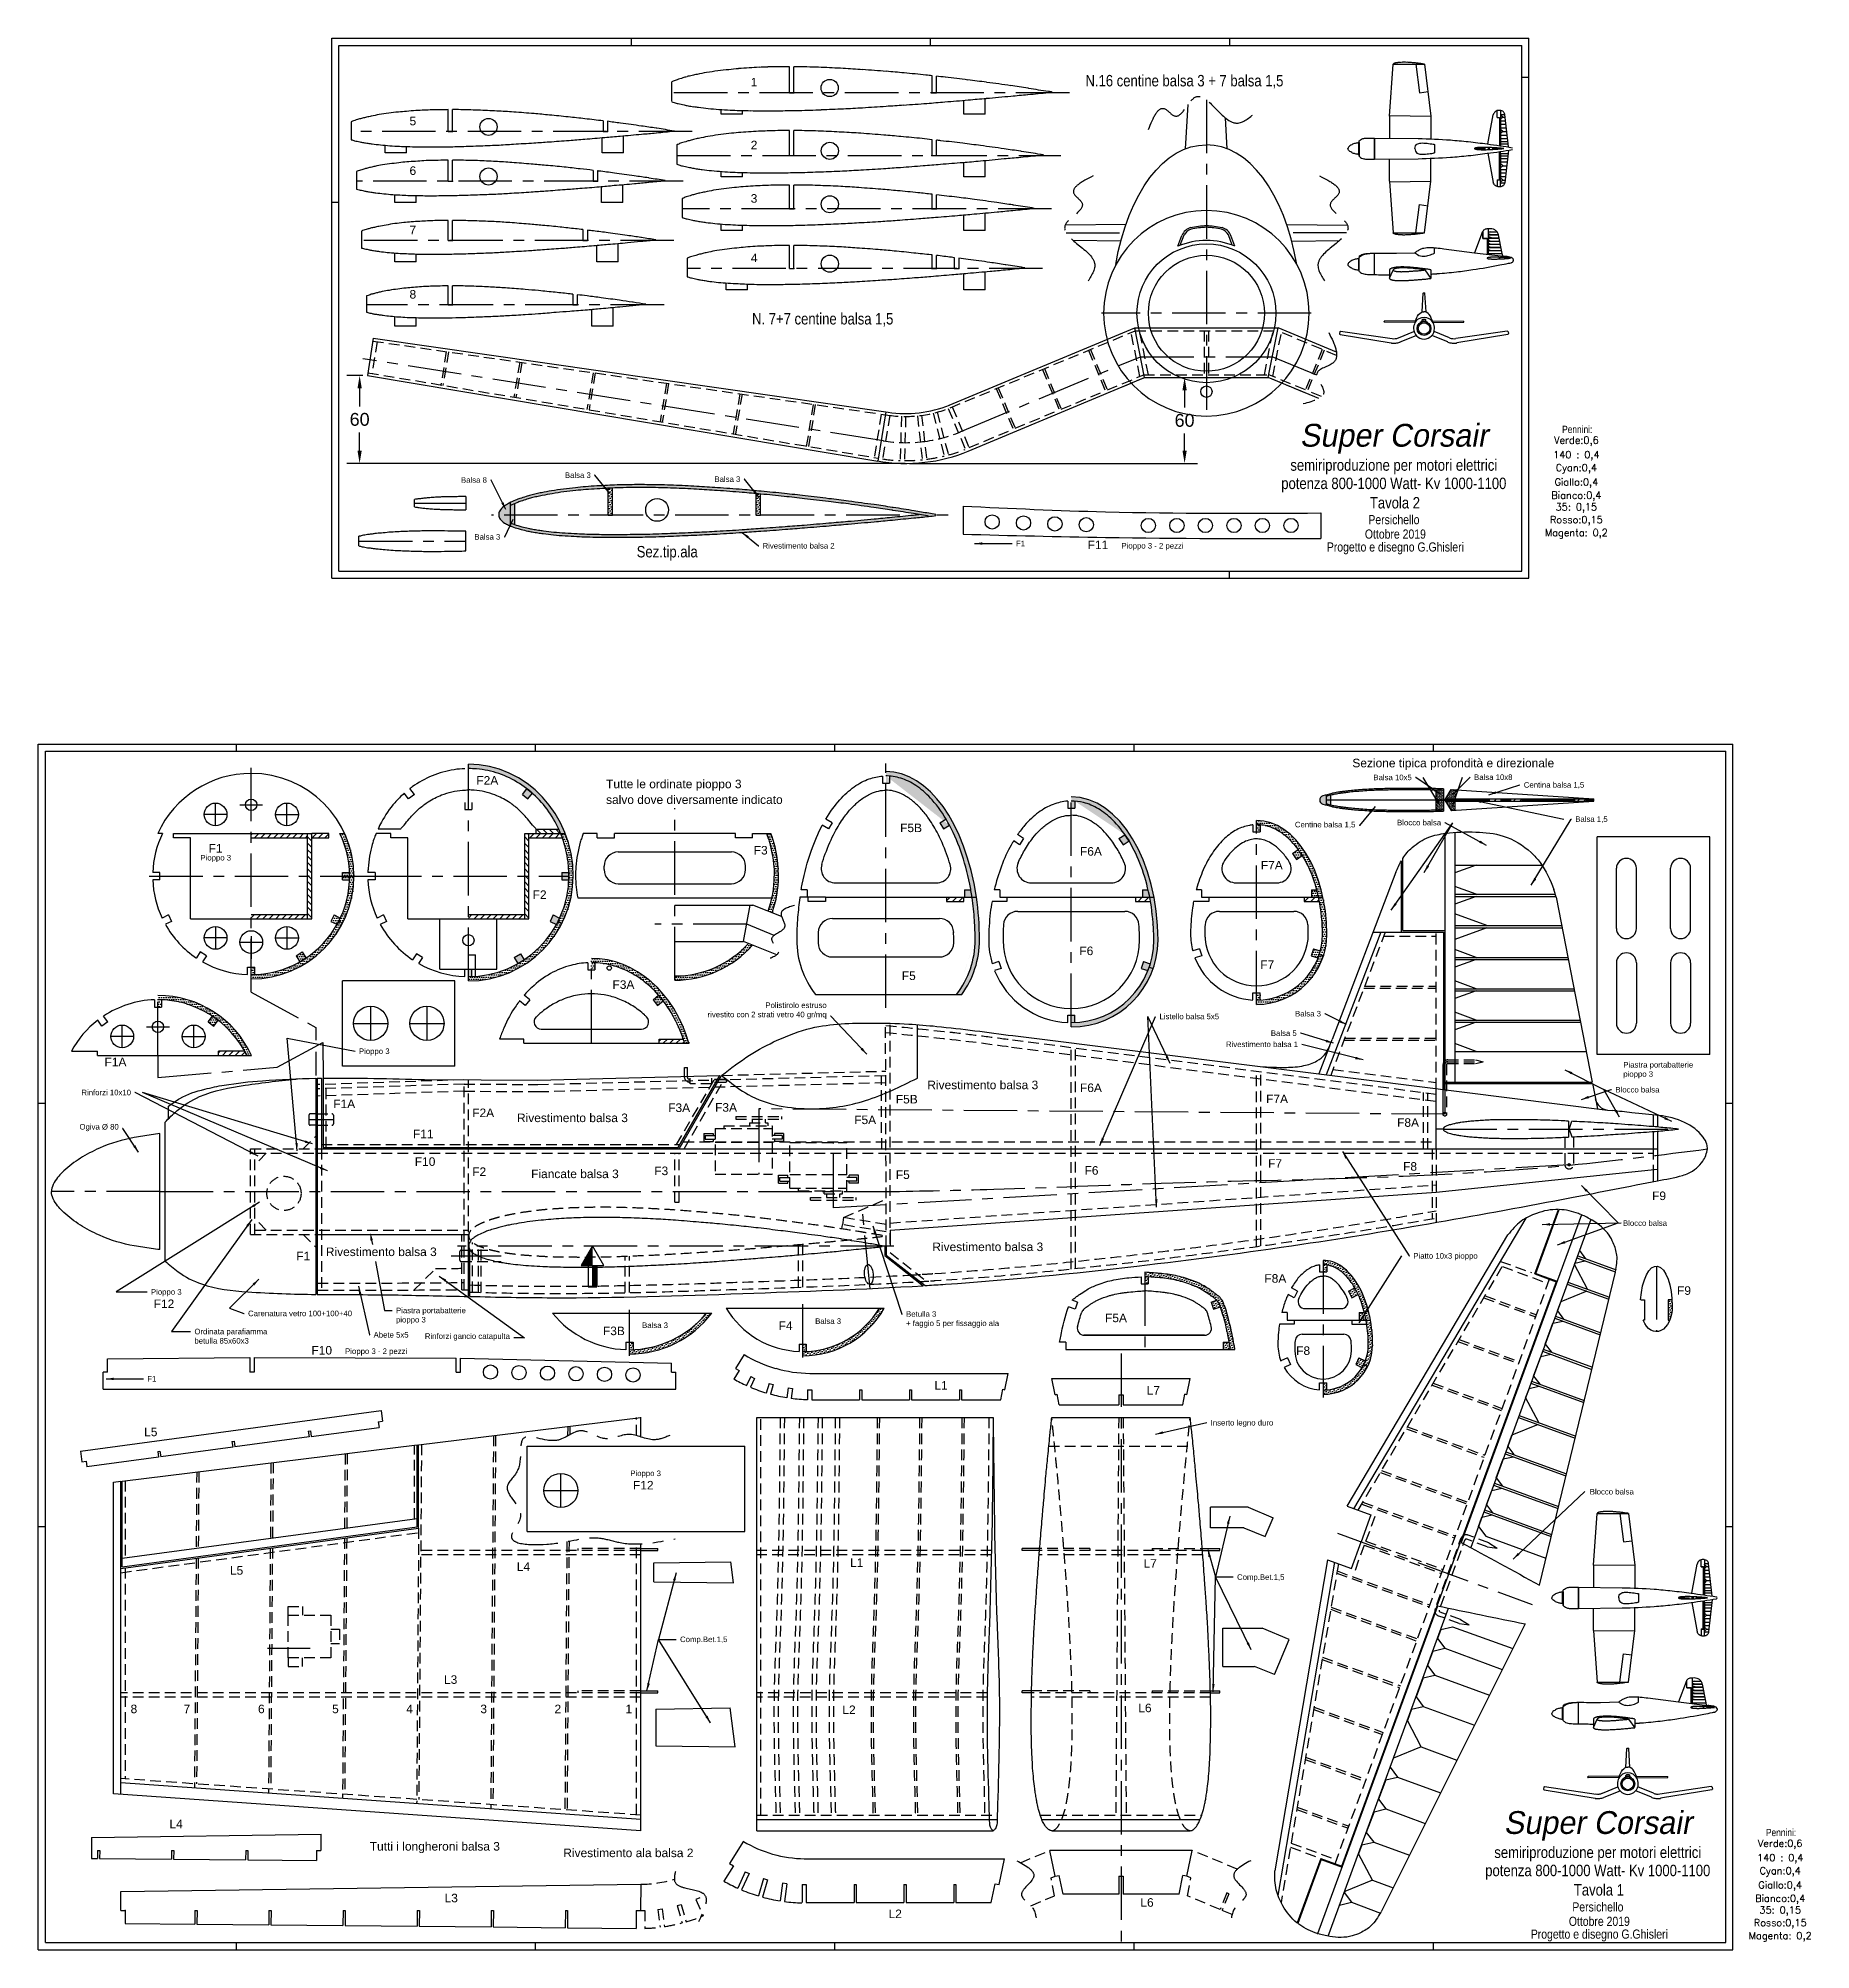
# Model space of a CAD drawing. Header units: millimetres. Extents: x 0 to 7380, y 0 to 3834.
# Drawn here: x 0 to 1244, y 0 to 1341 of the extents above; entities outside this region: 2.
import ezdxf
from ezdxf.enums import TextEntityAlignment as Align

# ---------------------------------------------------------------- set-up
doc = ezdxf.new("R2010")
doc.units = ezdxf.units.MM
doc.header["$LTSCALE"] = 30
doc.linetypes.add('CENTRO', pattern=[2, 1.25, -0.25, 0.25, -0.25])
doc.linetypes.add('NASCOSTA', pattern=[0.375, 0.25, -0.125])
doc.layers.get('0').update_dxf_attribs({"color": 2})
for name, color, linetype in [('1', 1, 'CENTRO'), ('2', 3, 'Continuous'), ('3', 4, 'Continuous'), ('n', 6, 'NASCOSTA'), ('quote', 140, 'Continuous')]:
    doc.layers.add(name, color=color, linetype=linetype)
doc.styles.add('1', font='ARIALN.TTF')
doc.styles.add('SIMPLEX', font='simplex.shx')
doc.styles.get("Standard").update_dxf_attribs({"font": 'arial.ttf'})
doc.styles.add('style1', font='framd.ttf', dxfattribs={"width": 0.5, "oblique": 10})
doc.dimstyles.get("Standard").update_dxf_attribs({"dimscale": 30, "dimtxt": 0.13, "dimasz": 0.18, "dimexe": 0.18, "dimexo": 0.0625, "dimgap": 0.09, "dimtad": 0, "dimtih": 1, "dimtoh": 1, "dimdec": 0, "dimzin": 0, "dimdsep": 46, "dimtxsty": 'Standard', "dimcen": 0.09, "dimadec": 0, "dimazin": 0, "dimtfac": 1, "dimtdec": 0, "dimtofl": 0, "dimtmove": 0, "dimatfit": 3, "dimfxl": 1, "dimtolj": 1, "dimtzin": 0, "dimarcsym": 0})

msp = doc.modelspace()

# ---------------------------------------------------------------- texts
at = {"char_height": 9, "attachment_point": 5}
for insert in [(225.5, 1073.9), (804.3, 1073.2)]:
    msp.add_mtext('\\A1;60', dxfattribs=dict(at, insert=insert))
at = {"layer": '3'}
for s, p in [('1', (499.9, 1307.6)), ('5', (260.5, 1280.3)), ('2', (499.9, 1263.5)), ('6', (260.5, 1245.5)), ('3', (499.9, 1226)), ('7', (260.5, 1203.9)), ('4', (500, 1184.3)), ('8', (260.5, 1158.7)), ('F11', (736.3, 982.9)), ('Sezione tipica profondità e direzionale', (922, 829.8)), ('F2A', (307.4, 817.6)), ('Tutte le ordinate pioppo 3', (398.4, 815.1)), ('salvo dove diversamente indicato', (398.4, 804.1)), ('F5B', (604.7, 784.3)), ('F1', (119.5, 769.9)), ('F3', (502, 768.6)), ('F6A', (730.9, 767.8)), ('F7A', (857.8, 758.1)), ('F2', (346.9, 737.4)), ('F6', (730.5, 698)), ('F5', (605.9, 680.5)), ('F7', (857.4, 688.3)), ('F3A', (402.9, 674.3)), ('F1A', (46.5, 620)), ('Rivestimento balsa 3', (623.8, 603.9)), ('F6A', (730.9, 601.9)), ('F1A', (207, 590.6)), ('F2A', (304.5, 584.3)), ('F3A', (442, 587.9)), ('F3A', (474.9, 588.1)), ('F5B', (601.7, 593.9)), ('F7A', (861.5, 594.1)), ('Rivestimento balsa 3', (335.9, 580.8)), ('F5A', (572.5, 579.4)), ('F8A', (953.4, 577.5)), ('F11', (262.9, 569.5)), ('F10', (264.2, 550.1)), ('F6', (734.1, 543.9)), ('F7', (862.9, 548.8)), ('F8', (957.6, 546.7)), ('F2', (304.5, 543)), ('Fiancate balsa 3', (345.8, 541.5)), ('F3', (432.2, 543.6)), ('F5', (601.7, 540.9)), ('F9', (1132.3, 526.1)), ('Rivestimento balsa 3', (627.3, 490.3)), ('F1', (181, 483.8)), ('Rivestimento balsa 3', (201.8, 486.8)), ('F8A', (860.3, 468.1)), ('F12', (81, 450.3)), ('F9', (1149.8, 459.6)), ('F5A', (748.5, 440.4)), ('F3B', (396.2, 431.3)), ('F4', (519.5, 434.9)), ('F10', (191.7, 417.7)), ('F8', (882.6, 417.4)), ('L1', (628.8, 393.1)), ('L7', (777.7, 389.6)), ('L5', (74.3, 360.4)), ('F12', (417.3, 323)), ('L5', (134.5, 263.2)), ('L4', (335.8, 265.9)), ('L1', (569.6, 268.7)), ('L7', (775.5, 268.1)), ('L3', (284.7, 186.6)), ('8', (64.8, 166)), ('7', (102, 166)), ('6', (154.2, 166)), ('5', (206.2, 166)), ('4', (258.2, 166)), ('3', (310.2, 166)), ('2', (362.2, 166)), ('1', (412, 166)), ('L2', (564.2, 165.4)), ('L6', (771.8, 166.7)), ('L4', (92.1, 85.3)), ('Tutti i longheroni balsa 3', (232.6, 69.6)), ('Rivestimento ala balsa 2', (368.4, 65)), ('L3', (285.1, 33.3)), ('L2', (596.6, 22.2)), ('L6', (773.3, 30.2))]:
    msp.add_text(s, height=6, dxfattribs=at).set_placement(p)
at = {"layer": 'quote'}
for s, height, style, p in [('N.16 centine balsa 3 + 7 balsa 1,5', 8, '1', (804.2, 1311.1)), ('N. 7+7 centine balsa 1,5', 8, '1', (550.4, 1144)), ('Verde:0,6', 5, 'SIMPLEX', (1079.2, 1058.6)), ('Pennini:', 5.12, '1', (1079.8, 1067)), ('140 : 0,4', 5, 'SIMPLEX', (1079.2, 1048.4)), ('potenza 800-1000 Watt- Kv 1000-1100', 8, '1', (951.1, 1027.9)), ('semiriproduzione per motori elettrici', 8, '1', (951.1, 1040.9)), ('Cyan:0,4', 5, 'SIMPLEX', (1079.2, 1039.2)), ('Tavola 2', 8, '1', (951.9, 1015.6)), ('Bianco:0,4', 5, 'SIMPLEX', (1079.2, 1020.1)), ('Giallo:0,4', 5, 'SIMPLEX', (1079.2, 1029.4)), ('Persichello ', 6.4, '1', (952.2, 1003.7)), ('35: 0,15', 5, 'SIMPLEX', (1079.2, 1011.8)), ('Ottobre 2019', 6.4, '1', (952.2, 993.6)), ('Magenta: 0,2', 5, 'SIMPLEX', (1079.2, 993.7)), ('Rosso:0,15', 5, 'SIMPLEX', (1079.2, 1002.8)), ('Sez.tip.ala', 8, '1', (441.3, 980.1)), ('Progetto e disegno G.Ghisleri', 6.4, '1', (952.2, 983.6)), ('Pennini:', 5.12, '1', (1222.8, 82.4)), ('semiriproduzione per motori elettrici', 8, '1', (1094.2, 67.4)), ('Verde:0,6', 5, 'SIMPLEX', (1222.2, 74)), ('potenza 800-1000 Watt- Kv 1000-1100', 8, '1', (1094.2, 54.5)), ('140 : 0,4', 5, 'SIMPLEX', (1222.2, 63.8)), ('Cyan:0,4', 5, 'SIMPLEX', (1222.2, 54.6)), ('Tavola 1', 8, '1', (1095, 42.2)), ('Giallo:0,4', 5, 'SIMPLEX', (1222.2, 44.8)), ('Persichello ', 6.4, '1', (1095.3, 30.2)), ('Bianco:0,4', 5, 'SIMPLEX', (1222.2, 35.5)), ('35: 0,15', 5, 'SIMPLEX', (1222.2, 27.2)), ('Progetto e disegno G.Ghisleri', 6.4, '1', (1095.3, 10.2)), ('Ottobre 2019', 6.4, '1', (1095.3, 20.1)), ('Rosso:0,15', 5, 'SIMPLEX', (1222.2, 18.2)), ('Magenta: 0,2', 5, 'SIMPLEX', (1222.2, 9.1))]:
    msp.add_text(s, height=height, dxfattribs=dict(at, style=style)).set_placement(p, align=Align.MIDDLE)
at = {"layer": 'quote', "style": 'style1', "oblique": 10}
for p in [(951.1, 1060.8), (1094.2, 87.3)]:
    msp.add_text('Super Corsair', height=16, dxfattribs=at).set_placement(p, align=Align.MIDDLE)
at = {"layer": 'quote', "char_height": 3.9}
for s, insert, attachment_point in [('\\A1;', (6339, 3834), 9), ('\\A1;', (7379.7, 3746.4), 1), ('\\A1;Balsa 8', (314.8, 1029.4), 9), ('\\A1;Balsa 3  ', (387.7, 1032.8), 9), ('\\A1;Balsa 3  ', (492.6, 1030), 9), ('\\A1;Balsa 3', (324.2, 989.5), 9), ('\\A1;Rivestimento balsa 2', (508.2, 987.2), 1), ('\\A1;F1', (686, 988.8), 1), ('\\A1;Pioppo 3 - 2 pezzi', (760, 987.2), 1), ('\\A1;Balsa 10x5', (963.7, 820.7), 9), ('\\A1;Balsa 10x8', (1007.4, 824.8), 1), ('\\A1;Centina balsa 1,5', (1042.3, 819.4), 1), ('\\A1;Centine balsa 1,5', (924.1, 786.9), 9), ('\\A1;Blocco balsa', (984.3, 789), 9), ('\\A1;Balsa 1,5', (1078.4, 795.4), 1), ('\\A1;Pioppo 3', (113.8, 768.3), 1), ('\\A1;Polistirolo estruso\\Privestito con 2 strati vetro 40 gr/mq', (553.2, 653.2), 9), ('\\A1;Balsa 3', (900, 654.9), 9), ('\\A1;Listello balsa 5x5', (786.7, 656.9), 1), ('\\A1;Balsa 5', (883, 641.2), 9), ('\\A1;Pioppo 3', (225, 632.5), 1), ('\\A1;Rivestimento balsa 1', (883.9, 633.4), 9), ('\\A1;Piastra portabatterie\\Ppioppo 3', (1112.1, 623), 1), ('\\A1;Rinforzi 10x10', (65.1, 599.6), 9), ('\\A1;Blocco balsa', (1106.6, 605.5), 1), ('\\A1;Ogiva %%C 80', (56.5, 574.4), 9), ('\\A1;Blocco balsa', (1111.9, 511.9), 1), ('\\A1;Piatto 10x3 pioppo', (964.8, 488.9), 1), ('\\A1;Pioppo 3', (79.1, 463.6), 1), ('\\A1;Carenatura vetro 100+100+40', (147.2, 448.5), 1), ('\\A1;Piastra portabatterie\\Ppioppo 3', (251, 450.6), 1), ('\\A1;Balsa 3', (545.1, 443.1), 1), ('\\A1;Betulla 3 \\P+ faggio 5 per fissaggio ala', (608.9, 448.1), 1), ('\\A1;Abete 5x5', (235.3, 433.5), 1), ('\\A1;Rinforzi gancio catapulta', (330.9, 427.5), 9), ('\\A1;Balsa 3', (423.7, 440.2), 1), ('\\A1;Pioppo 3 - 2 pezzi', (215.3, 422), 1), ('\\A1;F1', (76.5, 402.6), 1), ('\\A1;Inserto legno duro', (822.6, 371.8), 1), ('\\A1;Pioppo 3', (415.4, 336.3), 1), ('\\A1;Blocco balsa', (1088.6, 323.4), 1), ('\\A1;Comp.Bet.1,5', (841.1, 263.5), 1), ('\\A1;Comp.Bet.1,5', (450.3, 219.8), 1)]:
    msp.add_mtext(s, dxfattribs=dict(at, insert=insert, attachment_point=attachment_point))
at = {"layer": 'quote', "insert": (109.6, 435.8), "char_height": 3.9, "width": 68.25, "attachment_point": 1}
msp.add_mtext('\\A1;Ordinata parafiamma betulla 85x60x3', dxfattribs=at)

# ---------------------------------------------------------------- blocks, each defined once
blk = doc.blocks.new('CONT')
at = {"layer": '2'}
for p, q in [((0, 0), (0, 8460)), ((0, 8460), (11890, 8460)), ((1390, 8410), (1390, 8460)), ((3490, 8410), (3490, 8460)), ((5590, 8410), (5590, 8460)), ((7690, 8410), (7690, 8460)), ((9790, 8410), (9790, 8460)), ((11890, 0), (11890, 8460)), ((50, 8410), (11840, 8410)), ((50, 50), (50, 8410)), ((11840, 50), (11840, 8410)), ((0, 5940), (50, 5940)), ((11840, 5940), (11890, 5940)), ((0, 2970), (50, 2970)), ((11840, 2970), (11890, 2970)), ((0, 0), (11890, 0)), ((50, 50), (11840, 50)), ((1390, 0), (1390, 50)), ((3490, 0), (3490, 50)), ((5590, 0), (5590, 50)), ((7690, 0), (7690, 50)), ((9790, 0), (9790, 50))]:
    blk.add_line(p, q, dxfattribs=at)
blk = doc.blocks.new('CATENAC')
at = {"layer": '3'}
for p, q in [((-18.9, -1.5), (-18.9, -7.6)), ((-18.9, -7.6), (-16.9, -7.6)), ((-16.9, -1.5), (-16.9, -7.6))]:
    blk.add_line(p, q, dxfattribs=at)
at = {"layer": 'n'}
for p, q in [((0, 4), (-15, 4)), ((-15, 4), (-15, 0)), ((0, 0), (0, 4)), ((9.6, 3), (0, 3)), ((9.6, 1), (0, 1))]:
    blk.add_line(p, q, dxfattribs=at)
for centre, radius, start, end in [((-14.9, -1), 4, 90, 180), ((-14.9, -1), 2, 90, 180), ((9.6, 2), 1, 270, 90)]:
    blk.add_arc(centre, radius, start, end, dxfattribs=at)
blk = doc.blocks.new('servol')
for p, q in [((-33.5, 17.5), (-1.5, 17.5)), ((-33.5, 17.5), (-33.5, 15.5)), ((-33.5, 15.5), (-1.5, 15.5)), ((-22, 15.5), (-22, 13)), ((-13, 15.5), (-13, 13)), ((-1.5, 17.5), (-1.5, 15.5)), ((-56, 5.56), (-56, 0)), ((-56, 5.56), (-49.5, 5.56)), ((-56, 0), (-49.5, 0)), ((-55, 4.06), (-48, 4.06)), ((-55, 4.06), (-55, 1.5)), ((-55, 1.5), (-48, 1.5)), ((-49.5, 5.56), (-49.5, 4.06)), ((-49.5, 1.5), (-49.5, 0)), ((-48, 9), (-48, -23)), ((-48, 9), (-8, 9)), ((-42, 11), (-8, 11)), ((-42, 11), (-42, 9)), ((-24, 13), (-24, 11)), ((-24, 13), (-11, 13)), ((-11, 13), (-11, 11)), ((-8, 11), (-8, -23)), ((-1, 4.06), (-8, 4.06)), ((-1, 1.5), (-8, 1.5)), ((-6.5, 5.56), (-6.5, 4.06)), ((0, 5.56), (-6.5, 5.56)), ((-6.5, 1.5), (-6.5, 0)), ((0, 0), (-6.5, 0)), ((-1, 4.06), (-1, 1.5)), ((0, 5.56), (0, 0)), ((-48, -0.5), (-8, -0.5)), ((-48, -23), (-8, -23))]:
    blk.add_line(p, q)
at = {"layer": '1'}
blk.add_line((-17.5, 22.8), (-17.5, -23), dxfattribs=at)
blk = doc.blocks.new('CG')
at = {"layer": '2'}
for p, q in [((0, 0), (-8, -13.9)), ((8, -13.9), (0, 0)), ((-8, -13.9), (8, -13.9)), ((-3, -13.9), (-3, -28.9)), ((0, -13.9), (0, -28.9)), ((3, -13.9), (3, -28.9)), ((-3, -28.9), (3, -28.9))]:
    blk.add_line(p, q, dxfattribs=at)
for points in [[(0, 0), (-8, -13.9), (0, -13.9)], [(3, -13.9), (0, -13.9), (3, -28.9), (0, -28.9)]]:
    blk.add_solid(points, dxfattribs=at)
blk = doc.blocks.new('NA08')
at = {"layer": '1'}
blk.add_line((0, 0), (100, 0), dxfattribs=at)
at = {"layer": '2'}
blk.add_lwpolyline([(100, 0, 0.002235), (93.4, 0.7, 0.004427), (90, 1, 0.00004), (80.3, 1.7, 0.001491), (80, 1.8, 0.000747), (74.3, 2.2, 0.001007), (70, 2.4, 0.001233), (65.5, 2.7, 0.001027), (60, 3, 0.001715), (55.7, 3.3, 0.001285), (50, 3.5, 0.002458), (45.3, 3.7, 0.002185), (40, 3.9, 0.003062), (34.5, 4, 0.003675), (30, 4, 0.001575), (27.2, 4, 0.001929), (25, 4, 0.002569), (22.6, 3.9, 0.002425), (20, 3.8, 0.004563), (17.8, 3.7, 0.003498), (15, 3.6, 0.004959), (12.3, 3.3, 0.006032), (10, 3.1, 0.003852), (8.8, 3, 0.00365), (7.5, 2.8, 0.007107), (6.9, 2.7, 0.002045), (5, 2.4, 0.017089), (4.4, 2.2, 0.005726), (2.5, 1.7, 0.084771), (0.4, 0.8, 0.245448), (0, 0, 0.245448), (0.4, -0.8, 0.084771), (2.5, -1.7, 0.005726), (4.4, -2.2, 0.017089), (5, -2.4, 0.002045), (6.9, -2.7, 0.007107), (7.5, -2.8, 0.00365), (8.8, -3, 0.003852), (10, -3.1, 0.006032), (12.3, -3.3, 0.004959), (15, -3.6, 0.003498), (17.8, -3.7, 0.004563), (20, -3.8, 0.002425), (22.6, -3.9, 0.002569), (25, -4, 0.001929), (27.2, -4, 0.001575), (30, -4, 0.003675), (34.5, -4, 0.003062), (40, -3.9, 0.002185), (45.3, -3.7, 0.002458), (50, -3.5, 0.001285), (55.7, -3.3, 0.001715), (60, -3, 0.001027), (65.5, -2.7, 0.001233), (70, -2.4, 0.001007), (74.3, -2.2, 0.000747), (80, -1.8, 0.001491), (80.3, -1.7, 0.00004), (90, -1, 0.004427), (93.4, -0.7, 0.002235), (100, 0)], format="xyb", dxfattribs=at)

# ---------------------------------------------------------------- hatches: boundary and pattern name
at = {"layer": 'quote'}
h = msp.add_hatch(dxfattribs=at)
h.set_pattern_fill('DOTS', color=256, angle=45)
h.paths.add_polyline_path([(331.1, 1015.5, 0.002005), (330.4, 1015.2, 0.028422), (329.3, 1014.5, 0.011621), (326.6, 1012.8, 0.105656), (323.8, 1009.7, 0.148129), (323.1, 1006.8), (331.1, 1006.8)])
h.paths.add_polyline_path([(331.1, 1006.8), (323.1, 1006.8, 0.145895), (324.1, 1004, 0.104517), (327.2, 1001.2, 0.011202), (330, 999.7, 0.027131), (331.1, 999.2)])
h.paths.add_polyline_path([(334.1, 1014.7, 0.008144), (331.3, 1013.4, 0.005126), (331.1, 1013.3), (331.1, 1006.8), (334.1, 1006.8)], flags=17)
h.paths.add_polyline_path([(334.1, 1006.8), (331.1, 1006.8), (331.1, 1001.3, 0.02232), (331.8, 1001, 0.005916), (334.1, 1000.2)], flags=17)
h.paths.add_polyline_path([(353.6, 1020.5, -0.010304), (360.6, 1021.8, -0.008721), (368.8, 1023.1, -0.005955), (377.1, 1024, -0.006955), (384.1, 1024.7, -0.004037), (392.1, 1025.2, -0.004387), (399.5, 1025.6, -0.004146), (406.1, 1025.9, -0.00312), (414.9, 1026.1, -0.007277), (428.8, 1026.1, -0.005984), (445.7, 1025.7, -0.003966), (461.9, 1024.9, -0.004415), (476.4, 1024, -0.002497), (493.9, 1022.7, -0.003302), (507.1, 1021.5, -0.002318), (523.4, 1019.9, -0.002633), (537.7, 1018.3, -0.002214), (554.5, 1016.3, -0.002678), (568.4, 1014.6, -0.002044), (586.3, 1012.1, -0.00288), (598.9, 1010.2, -0.000816), (599.6, 1010.1, -0.000039), (614.2, 1007.8, -0.005642), (625.2, 1005.9, 0.000266), (629.8, 1006.4), (629.8, 1007.2, 0.001335), (619.7, 1008.9, 0.002632), (614.5, 1009.8, 0.000039), (599.9, 1012.1, 0.000816), (599.2, 1012.2, 0.00288), (586.5, 1014.1, 0.002044), (568.6, 1016.5, 0.002678), (554.8, 1018.3, 0.002214), (538, 1020.3, 0.002633), (523.6, 1021.9, 0.002318), (507.3, 1023.5, 0.003302), (494, 1024.7, 0.002497), (476.5, 1026, 0.004415), (462, 1026.9, 0.003966), (445.8, 1027.7, 0.005984), (428.8, 1028.1, 0.007277), (414.9, 1028.1, 0.00312), (406.1, 1027.9, 0.004146), (399.4, 1027.6, 0.004387), (392, 1027.2, 0.004037), (384, 1026.7, 0.006955), (376.9, 1026, 0.005955), (368.6, 1025, 0.008721), (360.2, 1023.8, 0.010304), (353.2, 1022.5, 0.005717), (349.3, 1021.6, 0.005901), (345.6, 1020.7, 0.010251), (342.3, 1019.8, 0.007575), (337.9, 1018.4, 0.019912), (334.9, 1017.3, 0.010791), (331.1, 1015.5), (331.1, 1013.3, -0.008642), (334.1, 1014.7, -0.004652), (335.7, 1015.4, -0.019912), (338.6, 1016.5, -0.007575), (342.9, 1017.9, -0.010251), (346.1, 1018.8, -0.005901), (349.8, 1019.7, -0.005717)])
h.paths.add_polyline_path([(445.8, 992.1, 0.002302), (462.2, 992.8, 0.002685), (476.3, 993.5, 0.001402), (493.9, 994.6, 0.001898), (506.9, 995.5, 0.000971), (524.2, 996.8, 0.001254), (537.6, 997.9, 0.000832), (554.9, 999.3, 0.001081), (568.3, 1000.5, 0.000819), (586.5, 1002.1, 0.001203), (599, 1003.3, 0.000375), (599.3, 1003.3, 0.000007), (614.4, 1004.8, 0.001175), (619.5, 1005.3, 0.000326), (625.2, 1005.9, 0.003733), (617.9, 1007.2, -0.000855), (614.2, 1006.8, -0.000007), (598.9, 1005.3, -0.001218), (586.4, 1004.1, -0.000819), (568.1, 1002.4, -0.001081), (554.8, 1001.3, -0.000832), (537.4, 999.8, -0.001254), (524.1, 998.8, -0.000971), (506.8, 997.5, -0.001898), (493.8, 996.6, -0.001402), (476.2, 995.5, -0.002685), (462.1, 994.8, -0.002302), (445.7, 994.1, -0.003201), (429.2, 993.5, -0.003781), (415.3, 993.3, -0.001936), (407, 993.2, -0.002361), (400.1, 993.2, -0.003275), (393.5, 993.3, -0.002554), (384.9, 993.5, -0.005367), (378.1, 993.8, -0.004332), (369.7, 994.3, -0.007483), (361.7, 994.9, -0.008353), (354.6, 995.8, -0.005242), (350.9, 996.3, -0.004979), (347, 996.9, -0.009692), (343.8, 997.5, -0.006808), (339.4, 998.6, -0.019309), (336.5, 999.4, -0.012161), (331.8, 1001, -0.02232), (331.1, 1001.3), (331.1, 999.2, 0.012269), (335.9, 997.5, 0.019309), (338.9, 996.6, 0.006808), (343.4, 995.6, 0.009692), (346.6, 995, 0.004979), (350.5, 994.3, 0.005242), (354.3, 993.8, 0.008353), (361.5, 992.9, 0.007483), (369.6, 992.3, 0.004332), (378, 991.8, 0.005367), (384.9, 991.5, 0.002554), (393.4, 991.3, 0.003275), (400.1, 991.2, 0.002361), (407, 991.2, 0.001936), (415.3, 991.3, 0.003781), (429.3, 991.5, 0.003201)])
h = msp.add_hatch(dxfattribs=at)
h.set_pattern_fill('DOTS', color=256, angle=45)
h.paths.add_polyline_path([(402.8, 1025.8, 0.001886), (399.8, 1025.7), (399.8, 1006.8), (402.8, 1006.8)])
h = msp.add_hatch(dxfattribs=at)
h.set_pattern_fill('DOTS', color=256, angle=45)
h.paths.add_polyline_path([(506.7, 1021.6, 0.000751), (503.7, 1021.8), (503.7, 1006.8), (506.7, 1006.8)])
h = msp.add_hatch(dxfattribs=at)
h.set_pattern_fill('DOTS', color=256)
edge = h.paths.add_edge_path()
edge.add_ellipse((301.8, 753.4), major_axis=(0, 78.5), ratio=0.93703, start_angle=293.8282, end_angle=360)
edge.add_line((301.8, 831.9), (301.8, 828.9))
edge.add_spline(control_points=[(301.8, 828.9), (303.7, 828.9), (305.6, 828.8), (312.9, 828.2), (318.1, 827.1), (328.2, 823.6), (333, 821.3), (340.8, 816.4), (343.8, 814.1), (346.7, 811.6)], knot_values=[5.591182, 5.591182, 5.591182, 5.591182, 5.673846, 5.673846, 5.899699, 5.899699, 6.125551, 6.125551, 6.283185, 6.283185, 6.283185, 6.283185], degree=3, periodic=0)
edge.add_spline(control_points=[(346.7, 811.6), (347.9, 810.5), (349.1, 809.4), (354.1, 804.3), (357.6, 799.9), (362.3, 792.4), (363.8, 789.4), (365.2, 786.4)], knot_values=[5.164033, 5.164033, 5.164033, 5.164033, 5.232251, 5.232251, 5.458103, 5.458103, 5.591182, 5.591182, 5.591182, 5.591182], degree=3, periodic=0)
edge.add_spline(control_points=[(365.2, 786.4), (365.6, 785.4), (366.1, 784.4), (366.5, 783.4)], knot_values=[5.120348, 5.120348, 5.120348, 5.120348, 5.164033, 5.164033, 5.164033, 5.164033], degree=3, periodic=0)
edge.add_line((366.5, 783.4), (369.7, 783.4))
h.paths.add_polyline_path([(346.7, 811.6), (342.7, 814.7), (339.7, 810.7), (343.6, 807.6)], flags=17)
edge = h.paths.add_edge_path()
edge.add_line((372.2, 756), (367.3, 756))
edge.add_line((367.3, 756), (367.3, 753.4))
edge.add_line((367.3, 753.4), (372.3, 753.4))
edge.add_spline(control_points=[(372.3, 753.4), (372.3, 753.4), (372.3, 753.4), (372.3, 753.4)], knot_values=[4.712389, 4.712389, 4.712389, 4.712389, 4.71239, 4.71239, 4.71239, 4.71239], degree=3, periodic=0)
edge.add_spline(control_points=[(372.3, 753.4), (372.3, 754.3), (372.3, 755.1), (372.2, 756)], knot_values=[4.71239, 4.71239, 4.71239, 4.71239, 4.746324, 4.746324, 4.746324, 4.746324], degree=3, periodic=0)
h.paths.add_polyline_path([(372.3, 753.4), (367.3, 753.4), (367.3, 750.9), (372.2, 750.9, 0.009101)])
h.paths.add_polyline_path([(365.8, 723.9), (361.4, 726.2), (359.1, 721.7), (363.6, 719.5)])
h.paths.add_polyline_path([(338.3, 699), (334, 696.4), (336.6, 692.1, 0.017732), (340.9, 694.8)])
h.paths.add_polyline_path([(304.3, 688.1), (301.8, 688.1), (301.8, 682.9, 0.008864), (304.3, 683)])
h = msp.add_hatch(dxfattribs=at)
h.set_pattern_fill('DOTS', color=256)
edge = h.paths.add_edge_path()
edge.add_ellipse((594.8, 708.7), major_axis=(0, 118.1), ratio=0.555175, start_angle=295.3452, end_angle=360)
edge.add_line((594.8, 826.7), (594.8, 823.7))
edge.add_spline(control_points=[(594.8, 823.7), (595.1, 823.7), (595.4, 823.7), (596.3, 823.7), (596.8, 823.7), (597.3, 823.6)], knot_values=[6.241625, 6.241625, 6.241625, 6.241625, 6.257866, 6.257866, 6.283185, 6.283185, 6.283185, 6.283185], degree=3, periodic=0)
edge.add_spline(control_points=[(597.3, 823.6), (600.4, 823.4), (603.5, 822.7), (610.1, 820.4), (613.7, 818.5), (620.6, 813.5), (624, 810.5), (631.2, 802.4), (634.9, 797.1), (638.7, 790.4), (639, 789.7), (639.4, 789.1)], knot_values=[5.477802, 5.477802, 5.477802, 5.477802, 5.632758, 5.632758, 5.813034, 5.813034, 5.993309, 5.993309, 6.217002, 6.217002, 6.241625, 6.241625, 6.241625, 6.241625], degree=3, periodic=0)
edge.add_spline(control_points=[(639.4, 789.1), (642.3, 783.6), (645, 777.5), (649.8, 763.7), (652, 755.9), (653.8, 746.4), (654.1, 745.1), (654.3, 743.8)], knot_values=[5.019385, 5.019385, 5.019385, 5.019385, 5.218456, 5.218456, 5.442149, 5.442149, 5.477802, 5.477802, 5.477802, 5.477802], degree=3, periodic=0)
edge.add_spline(control_points=[(654.3, 743.8), (654.6, 742.1), (654.9, 740.4), (655.1, 738.7)], knot_values=[4.973314, 4.973314, 4.973314, 4.973314, 5.019385, 5.019385, 5.019385, 5.019385], degree=3, periodic=0)
edge.add_line((655.1, 738.7), (658.2, 738.7))
edge.add_ellipse((594.8, 708.7), major_axis=(0, 118.1), ratio=0.555175, start_angle=295.3385, end_angle=295.3452)
edge = h.paths.add_edge_path()
edge.add_spline(control_points=[(597.3, 823.6), (596.8, 823.7), (596.3, 823.7), (595.4, 823.7), (595.1, 823.7), (594.8, 823.7)], knot_values=[6.241625, 6.241625, 6.241625, 6.241625, 6.266944, 6.266944, 6.283185, 6.283185, 6.283185, 6.283185], degree=3, periodic=0)
edge.add_line((594.8, 823.7), (594.8, 818.6))
edge.add_line((594.8, 818.6), (597.3, 818.6))
edge.add_line((597.3, 818.6), (597.3, 823.6))
edge = h.paths.add_edge_path(flags=17)
edge.add_spline(control_points=[(594.8, 823.7), (595.1, 823.7), (595.4, 823.7), (599.4, 823.6), (603, 822.9), (610.1, 820.4), (613.7, 818.5), (620.6, 813.5), (624, 810.5), (631.2, 802.4), (634.9, 797.1), (638.7, 790.4), (639, 789.7), (639.4, 789.1)], knot_values=[5.477802, 5.477802, 5.477802, 5.477802, 5.494043, 5.494043, 5.674319, 5.674319, 5.854594, 5.854594, 6.03487, 6.03487, 6.258563, 6.258563, 6.283185, 6.283185, 6.283185, 6.283185], degree=3, periodic=0)
edge.add_line((636.9, 793.5), (632.5, 790.9))
edge.add_line((632.5, 790.9), (635.1, 786.5))
edge.add_line((635.1, 786.5), (639.4, 789.1))
edge = h.paths.add_edge_path()
edge.add_spline(control_points=[(655.1, 738.7), (654.9, 740.4), (654.6, 742.1), (654.3, 743.8)], knot_values=[4.973314, 4.973314, 4.973314, 4.973314, 5.019385, 5.019385, 5.019385, 5.019385], degree=3, periodic=0)
edge.add_line((654.3, 743.8), (649.9, 743.8))
edge.add_line((649.9, 743.8), (649.9, 738.7))
edge.add_line((649.9, 738.7), (655.1, 738.7))
edge = h.paths.add_edge_path()
edge.add_line((658.2, 738.7), (655.1, 738.7))
edge.add_spline(control_points=[(655.1, 738.7), (655.2, 738.5), (655.2, 738.4), (655.2, 738.3)], knot_values=[4.969534, 4.969534, 4.969534, 4.969534, 4.973313, 4.973313, 4.973313, 4.973313], degree=3, periodic=0)
edge.add_spline(control_points=[(655.2, 738.3), (656, 733.1), (656.5, 727.8), (657.2, 717.9), (657.3, 713.3), (657.3, 708.7)], knot_values=[4.712389, 4.712389, 4.712389, 4.712389, 4.85058, 4.85058, 4.969534, 4.969534, 4.969534, 4.969534], degree=3, periodic=0)
edge.add_arc((594.8, 708.7), 62.6, 322.289, 360, ccw=False)
edge.add_line((644.3, 670.4), (648, 670.4))
edge.add_arc((594.8, 708.7), 65.6, 324.2898, 360)
edge.add_ellipse((594.8, 708.7), major_axis=(0, 118.1), ratio=0.555175, start_angle=270, end_angle=295.3385)
h = msp.add_hatch(dxfattribs=at)
h.set_pattern_fill('DOTS', color=256)
edge = h.paths.add_edge_path()
edge.add_ellipse((724.8, 708.5), major_axis=(0, 100.6), ratio=0.605099, start_angle=297.4425, end_angle=360)
edge.add_line((724.8, 809.1), (724.8, 806.1))
edge.add_spline(control_points=[(724.8, 806.1), (725.6, 806.1), (726.4, 806.1), (727.3, 806.1)], knot_values=[6.238492, 6.238492, 6.238492, 6.238492, 6.283186, 6.283186, 6.283186, 6.283186], degree=3, periodic=0)
edge.add_spline(control_points=[(727.3, 806.1), (729.3, 805.9), (731.3, 805.6), (736.9, 804.2), (740.4, 802.7), (747.2, 798.6), (750.6, 796), (757.5, 789.2), (761.1, 784.7), (764.6, 779.2), (764.9, 778.7), (765.2, 778.2)], knot_values=[5.499608, 5.499608, 5.499608, 5.499608, 5.608383, 5.608383, 5.79958, 5.79958, 5.990778, 5.990778, 6.218566, 6.218566, 6.238492, 6.238492, 6.238492, 6.238492], degree=3, periodic=0)
edge.add_line((762.4, 782.6), (762.4, 782.6))
edge.add_spline(control_points=[(727.3, 806.1), (729.3, 805.9), (731.3, 805.6), (736.9, 804.2), (740.4, 802.7), (747.2, 798.6), (750.6, 796), (757.5, 789.2), (761.1, 784.7), (764.6, 779.2), (764.9, 778.7), (765.2, 778.2)], knot_values=[5.499608, 5.499608, 5.499608, 5.499608, 5.608383, 5.608383, 5.79958, 5.79958, 5.990778, 5.990778, 6.218566, 6.218566, 6.238492, 6.238492, 6.238492, 6.238492], degree=3, periodic=0)
edge.add_line((763.7, 780.6), (765.3, 778.3))
edge.add_line((765.3, 778.3), (765.2, 778.2))
edge.add_spline(control_points=[(765.2, 778.2), (768.1, 773.5), (770.7, 768.2), (775.3, 756.7), (777.2, 750.4), (778.7, 743.8)], knot_values=[5.077985, 5.077985, 5.077985, 5.077985, 5.285847, 5.285847, 5.499608, 5.499608, 5.499608, 5.499608], degree=3, periodic=0)
edge.add_spline(control_points=[(778.7, 743.8), (778.8, 743.4), (778.9, 743), (779.3, 741.2), (779.6, 740), (779.8, 738.7)], knot_values=[5.022804, 5.022804, 5.022804, 5.022804, 5.036831, 5.036831, 5.077985, 5.077985, 5.077985, 5.077985], degree=3, periodic=0)
edge.add_line((779.8, 738.7), (782.9, 738.7))
edge = h.paths.add_edge_path(flags=17)
edge.add_spline(control_points=[(727.3, 806.1), (726.4, 806.1), (725.6, 806.1), (724.8, 806.1)], knot_values=[6.238492, 6.238492, 6.238492, 6.238492, 6.283186, 6.283186, 6.283186, 6.283186], degree=3, periodic=0)
edge.add_line((724.8, 806.1), (724.8, 801))
edge.add_line((724.8, 801), (727.3, 801))
edge.add_line((727.3, 801), (727.3, 806.1))
edge = h.paths.add_edge_path(flags=17)
edge.add_spline(control_points=[(762.4, 782.6), (763.1, 781.6), (763.7, 780.6), (764.6, 779.2), (764.9, 778.7), (765.2, 778.2)], knot_values=[5.499608, 5.499608, 5.499608, 5.499608, 5.544603, 5.544603, 5.56453, 5.56453, 5.56453, 5.56453], degree=3, periodic=0)
edge.add_line((763.7, 780.6), (763.7, 780.6))
edge.add_line((763.7, 780.6), (762.4, 782.5))
edge.add_line((762.4, 782.5), (758.2, 779.8))
edge.add_line((758.2, 779.8), (761.1, 775.5))
edge.add_line((761.1, 775.5), (765.2, 778.2))
edge = h.paths.add_edge_path(flags=17)
edge.add_spline(control_points=[(779.8, 738.7), (779.6, 740), (779.3, 741.2), (778.9, 743), (778.8, 743.4), (778.7, 743.8)], knot_values=[5.022804, 5.022804, 5.022804, 5.022804, 5.063958, 5.063958, 5.077985, 5.077985, 5.077985, 5.077985], degree=3, periodic=0)
edge.add_line((778.7, 743.8), (774.8, 743.8))
edge.add_line((774.8, 743.8), (774.8, 738.7))
edge.add_line((774.8, 738.7), (779.8, 738.7))
edge = h.paths.add_edge_path()
edge.add_ellipse((724.8, 708.5), major_axis=(0, 100.6), ratio=0.605099, start_angle=270, end_angle=297.4425)
edge.add_line((782.9, 738.7), (779.8, 738.7))
edge.add_spline(control_points=[(779.8, 738.7), (780.9, 732.8), (781.7, 726.8), (782.5, 716.7), (782.7, 712.6), (782.7, 708.5)], knot_values=[4.712389, 4.712389, 4.712389, 4.712389, 4.899022, 4.899022, 5.022804, 5.022804, 5.022804, 5.022804], degree=3, periodic=0)
edge.add_arc((724.8, 708.5), 57.9, -19.2078, 0, ccw=False)
edge.add_line((779.4, 689.5), (782.3, 688.5))
edge.add_arc((724.8, 708.5), 60.9, 340.7847, 360)
h.paths.add_polyline_path([(782.3, 688.5), (779.4, 689.5, -0.319103), (724.8, 650.6), (724.8, 647.6, 0.319067)])
h.paths.add_polyline_path([(780.2, 691.9), (775.5, 693.6), (773.8, 688.7), (778.5, 687.1)])
h.paths.add_polyline_path([(727.3, 655.8), (724.8, 655.8), (724.8, 650.6, 0.010798), (727.3, 650.7)], flags=17)
h = msp.add_hatch(dxfattribs=at)
h.set_pattern_fill('DOTS', color=256, scale=0.5, angle=45)
h.paths.add_polyline_path([(906.8, 810.2, 0.004527), (903.8, 809.4), (903.8, 806.8), (906.8, 806.8)])
h.paths.add_polyline_path([(906.8, 806.8), (903.8, 806.8), (903.8, 804.3, 0.004527), (906.8, 803.5)])
h.paths.add_polyline_path([(903.8, 810.4, 0.003775), (901.3, 809.7, 0.749708), (901.3, 804, 0.003775), (903.8, 803.3)])
h.paths.add_polyline_path([(912.9, 811.4, -0.007107), (914, 811.6, -0.00365), (916.6, 811.9, -0.003852), (919.1, 812.2, -0.006032), (923.7, 812.7, -0.004959), (929.3, 813.1, -0.003498), (935.1, 813.5, -0.004563), (939.5, 813.7, -0.002425), (944.7, 813.8, -0.002569), (949.7, 813.9, -0.001929), (954.3, 814, -0.001575), (959.9, 814, -0.003675), (969.2, 814, -0.003062), (980.3, 813.8, -0.001117), (985.9, 813.6), (985.9, 814.6, 0.001111), (980.4, 814.8, 0.003062), (969.2, 815, 0.003675), (959.9, 815, 0.001575), (954.3, 815, 0.001929), (949.7, 814.9, 0.002569), (944.7, 814.8, 0.002425), (939.4, 814.7, 0.004563), (935, 814.5, 0.003498), (929.2, 814.1, 0.004959), (923.6, 813.7, 0.006032), (919, 813.2, 0.003852), (916.5, 812.9, 0.00365), (913.9, 812.6, 0.007107), (912.7, 812.4, 0.002045), (908.8, 811.7, 0.017089), (907.5, 811.4, 0.005552), (903.8, 810.4), (903.8, 809.4, -0.005954), (907.7, 810.4, -0.017089), (908.9, 810.7, -0.002045)])
h.paths.add_polyline_path([(916.6, 801.8, -0.00365), (914, 802.1, -0.007107), (912.9, 802.3, -0.002045), (908.9, 803, -0.017089), (907.7, 803.2, -0.005954), (903.8, 804.3), (903.8, 803.3, 0.005552), (907.5, 802.3, 0.017089), (908.8, 802, 0.002045), (912.7, 801.3, 0.007107), (913.9, 801.1, 0.00365), (916.5, 800.8, 0.003852), (919, 800.5, 0.006032), (923.6, 800, 0.004959), (929.2, 799.6, 0.003498), (935, 799.2, 0.004563), (939.4, 799, 0.002425), (944.7, 798.9, 0.002569), (949.7, 798.7, 0.001929), (954.3, 798.7, 0.001575), (959.9, 798.7, 0.003675), (969.2, 798.7, 0.003062), (980.4, 798.9, 0.001111), (985.9, 799.1), (985.9, 800.1, -0.001117), (980.3, 799.9, -0.003062), (969.2, 799.7, -0.003675), (959.9, 799.7, -0.001575), (954.3, 799.7, -0.001929), (949.7, 799.7, -0.002569), (944.7, 799.9, -0.002425), (939.5, 800, -0.004563), (935.1, 800.2, -0.003498), (929.3, 800.6, -0.004959), (923.7, 801, -0.006032), (919.1, 801.5, -0.003852)])
h = msp.add_hatch(dxfattribs=at)
h.set_pattern_fill('DOTS', color=256, scale=0.5, angle=45)
h.paths.add_polyline_path([(985.9, 813.6, 0.001009), (980.9, 813.8), (980.9, 806.8), (985.9, 806.8)])
h.paths.add_polyline_path([(985.9, 806.8), (980.9, 806.8), (980.9, 799.9, 0.001009), (985.9, 800.1)])
h.paths.add_polyline_path([(993.9, 806.1), (987.3, 806.1), (991.3, 799.5), (993.9, 799.6)])
h.paths.add_polyline_path([(993.9, 814.1), (991.3, 814.2), (987.3, 807.6), (993.9, 807.6)])
h = msp.add_hatch(dxfattribs=at)
h.set_pattern_fill('ANSI31', color=256)
h.paths.add_polyline_path([(1091.5, 807.6), (987.3, 807.6), (986.9, 806.8), (1091.5, 806.8)])
h.paths.add_polyline_path([(1091.5, 806.8), (986.9, 806.8), (987.3, 806.1), (1091.5, 806.1)])
h = msp.add_hatch(dxfattribs=at)
h.set_pattern_fill('DOTS', color=256)
edge = h.paths.add_edge_path()
edge.add_ellipse((854.8, 712.7), major_axis=(0, 79.8), ratio=0.617249, start_angle=299.1377, end_angle=360)
edge.add_line((854.8, 792.5), (854.8, 789.5))
edge.add_spline(control_points=[(854.8, 789.5), (855.6, 789.5), (856.4, 789.5), (857.3, 789.4)], knot_values=[6.226892, 6.226892, 6.226892, 6.226892, 6.283185, 6.283185, 6.283185, 6.283185], degree=3, periodic=0)
edge.add_spline(control_points=[(857.3, 789.4), (857.7, 789.4), (858.2, 789.3), (861.6, 788.9), (864.5, 788), (870.3, 785.2), (873.1, 783.4), (878.7, 778.6), (881.5, 775.6), (884, 772.1)], knot_values=[5.585853, 5.585853, 5.585853, 5.585853, 5.616192, 5.616192, 5.81565, 5.81565, 6.015108, 6.015108, 6.226892, 6.226892, 6.226892, 6.226892], degree=3, periodic=0)
edge.add_spline(control_points=[(884, 772.1), (884.3, 771.7), (884.6, 771.2), (885.6, 769.8), (886.3, 768.9), (886.9, 767.9)], knot_values=[5.503216, 5.503216, 5.503216, 5.503216, 5.529984, 5.529984, 5.585853, 5.585853, 5.585853, 5.585853], degree=3, periodic=0)
edge.add_spline(control_points=[(886.9, 767.9), (888.9, 764.6), (890.8, 761), (894.2, 753), (895.8, 748.5), (897, 743.8)], knot_values=[5.123281, 5.123281, 5.123281, 5.123281, 5.305963, 5.305963, 5.503216, 5.503216, 5.503216, 5.503216], degree=3, periodic=0)
edge.add_spline(control_points=[(897, 743.8), (897.3, 742.8), (897.6, 741.8), (898, 740.1), (898.1, 739.4), (898.3, 738.7)], knot_values=[5.052276, 5.052276, 5.052276, 5.052276, 5.093574, 5.093574, 5.123281, 5.123281, 5.123281, 5.123281], degree=3, periodic=0)
edge.add_line((898.3, 738.7), (901.4, 738.7))
edge = h.paths.add_edge_path(flags=17)
edge.add_spline(control_points=[(857.3, 789.4), (856.4, 789.5), (855.6, 789.5), (854.8, 789.5)], knot_values=[6.226892, 6.226892, 6.226892, 6.226892, 6.283185, 6.283185, 6.283185, 6.283185], degree=3, periodic=0)
edge.add_line((854.8, 789.5), (854.8, 784.4))
edge.add_line((854.8, 784.4), (857.3, 784.4))
edge.add_line((857.3, 784.4), (857.3, 789.4))
edge = h.paths.add_edge_path(flags=17)
edge.add_spline(control_points=[(886.9, 767.9), (886.3, 768.9), (885.6, 769.8), (884.6, 771.2), (884.3, 771.7), (884, 772.1)], knot_values=[5.503216, 5.503216, 5.503216, 5.503216, 5.559085, 5.559085, 5.585853, 5.585853, 5.585853, 5.585853], degree=3, periodic=0)
edge.add_line((884, 772.1), (879.9, 769.4))
edge.add_line((879.9, 769.4), (882.8, 765.1))
edge.add_line((882.8, 765.1), (886.9, 767.9))
edge = h.paths.add_edge_path(flags=17)
edge.add_spline(control_points=[(898.3, 738.7), (898.1, 739.4), (898, 740.1), (897.6, 741.8), (897.3, 742.8), (897, 743.8)], knot_values=[5.052276, 5.052276, 5.052276, 5.052276, 5.081983, 5.081983, 5.123281, 5.123281, 5.123281, 5.123281], degree=3, periodic=0)
edge.add_line((897, 743.8), (893.3, 743.8))
edge.add_line((893.3, 743.8), (893.3, 738.7))
edge.add_line((893.3, 738.7), (898.3, 738.7))
edge = h.paths.add_edge_path()
edge.add_ellipse((854.8, 712.7), major_axis=(0, 79.8), ratio=0.617249, start_angle=270, end_angle=299.1377)
edge.add_line((901.4, 738.7), (898.3, 738.7))
edge.add_spline(control_points=[(898.3, 738.7), (899.4, 733.6), (900.2, 728.3), (900.9, 719.5), (901, 716.1), (901, 712.7)], knot_values=[4.712389, 4.712389, 4.712389, 4.712389, 4.921233, 4.921233, 5.052276, 5.052276, 5.052276, 5.052276], degree=3, periodic=0)
edge.add_arc((854.8, 712.7), 46.3, 342.1458, 360, ccw=False)
edge.add_line((898.8, 698.5), (901.7, 697.6))
edge.add_arc((854.8, 712.7), 49.3, 342.1358, 360)
h.paths.add_polyline_path([(899.5, 701), (894.8, 702.5), (893.2, 697.6), (897.9, 696.1)])
h.paths.add_polyline_path([(901.7, 697.6), (898.8, 698.5, -0.325623), (854.8, 666.4), (854.8, 663.4, 0.325575)])
h = msp.add_hatch(dxfattribs=at)
h.set_pattern_fill('ANSI31', color=256)
h.paths.add_polyline_path([(188.9, 783.4), (149.4, 783.4), (149.4, 780.4), (188.9, 780.4)])
h = msp.add_hatch(dxfattribs=at)
h.set_pattern_fill('ANSI31', color=256, angle=90)
h.paths.add_polyline_path([(191.9, 783.4), (188.9, 783.4), (188.9, 753.4), (191.9, 753.4)])
h.paths.add_polyline_path([(191.9, 753.4), (188.9, 753.4), (188.9, 723.4), (191.9, 723.4)])
h = msp.add_hatch(dxfattribs=at)
h.set_pattern_fill('ANSI31', color=256)
h.paths.add_polyline_path([(203.9, 783.4), (191.9, 783.4), (191.9, 780.4), (203.9, 780.4)])
h = msp.add_hatch(dxfattribs=at)
h.set_pattern_fill('DOTS', color=256, scale=10)
h.paths.add_polyline_path([(215, 783.4), (211.7, 783.4, -0.103374), (218.5, 756), (218.5, 756), (218.5, 753.4), (221.5, 753.4, 0.10772)])
h = msp.add_hatch(dxfattribs=at)
h.set_pattern_fill('DOTS', color=256)
h.paths.add_polyline_path([(215, 783.4), (211.7, 783.4, -0.103374), (218.5, 756), (218.5, 756), (218.5, 753.4), (221.5, 753.4, 0.10772)])
h = msp.add_hatch(dxfattribs=at)
h.set_pattern_fill('DOTS', color=256)
edge = h.paths.add_edge_path()
edge.add_ellipse((301.8, 753.4), major_axis=(0, 78.5), ratio=0.93703, start_angle=270, end_angle=293.8282)
edge.add_line((369.7, 783.4), (366.5, 783.4))
edge.add_spline(control_points=[(366.5, 783.4), (366.9, 782.4), (367.3, 781.4), (367.6, 780.4)], knot_values=[5.077483, 5.077483, 5.077483, 5.077483, 5.120348, 5.120348, 5.120348, 5.120348], degree=3, periodic=0)
edge.add_spline(control_points=[(367.6, 780.4), (367.7, 780.3), (367.7, 780.1), (369.6, 774.7), (371, 769.1), (372, 761), (372.2, 758.5), (372.2, 756)], knot_values=[4.746324, 4.746324, 4.746324, 4.746324, 4.752547, 4.752547, 4.978399, 4.978399, 5.077483, 5.077483, 5.077483, 5.077483], degree=3, periodic=0)
edge.add_line((372.2, 756), (372.3, 756))
edge.add_line((372.3, 756), (372.3, 750.9))
edge.add_line((372.3, 750.9), (372.2, 750.9))
edge.add_arc((301.8, 753.4), 70.5, 333.2379, 357.9142, ccw=False)
edge.add_line((364.7, 721.7), (367.4, 720.3))
edge.add_arc((301.8, 753.4), 73.5, 333.2379, 360)
h.paths.add_polyline_path([(367.4, 720.3), (364.7, 721.7, -0.129691), (340.9, 694.8), (340.9, 694.7), (336.6, 692.1), (336.6, 692.1, -0.12995), (301.8, 682.9), (301.8, 679.9, 0.28315)])
h = msp.add_hatch(dxfattribs=at)
h.set_pattern_fill('ANSI31', color=256, angle=90)
h.set_pattern_definition([(135, (152.3383, 5e-13), (-2.245064, -2.245064), [])])
h.paths.add_polyline_path([(344.3, 783.4), (341.3, 783.4), (341.3, 753.4), (344.3, 753.4)])
h.paths.add_polyline_path([(344.3, 753.4), (341.3, 753.4), (341.3, 723.4), (344.3, 723.4)])
h = msp.add_hatch(dxfattribs=at)
h.set_pattern_fill('ANSI31', color=256)
edge = h.paths.add_edge_path()
edge.add_spline(control_points=[(367.6, 780.4), (367.3, 781.4), (366.9, 782.4), (366.5, 783.4)], knot_values=[5.077483, 5.077483, 5.077483, 5.077483, 5.120348, 5.120348, 5.120348, 5.120348], degree=3, periodic=0)
edge.add_line((366.5, 783.4), (344.3, 783.4))
edge.add_line((344.3, 783.4), (344.3, 780.4))
edge.add_line((344.3, 780.4), (367.6, 780.4))
h = msp.add_hatch(dxfattribs=at)
h.set_pattern_fill('ANSI31', color=256, angle=90)
edge = h.paths.add_edge_path()
edge.add_spline(control_points=[(366.5, 783.4), (366.1, 784.4), (365.6, 785.4), (365.2, 786.4)], knot_values=[5.120348, 5.120348, 5.120348, 5.120348, 5.164033, 5.164033, 5.164033, 5.164033], degree=3, periodic=0)
edge.add_line((365.2, 786.4), (349.3, 786.4))
edge.add_line((349.3, 786.4), (349.3, 783.4))
edge.add_line((349.3, 783.4), (366.5, 783.4))
h = msp.add_hatch(dxfattribs=at)
h.set_pattern_fill('DOTS', color=256)
h.paths.add_polyline_path([(501.2, 705.1), (498.2, 706.2, -0.211388), (446.7, 683.4), (446.7, 680.4, 0.215411)])
edge = h.paths.add_edge_path()
edge.add_spline(control_points=[(519.3, 753.4), (519.3, 757), (519.1, 760.6), (517.9, 770.7), (516.4, 777.2), (514.1, 783.4)], knot_values=[4.712389, 4.712389, 4.712389, 4.712389, 4.844897, 4.844897, 5.092964, 5.092964, 5.092964, 5.092964], degree=3, periodic=0)
edge.add_line((514.1, 783.4), (510.9, 783.4))
edge.add_spline(control_points=[(510.9, 783.4), (511.3, 782.4), (511.7, 781.4), (512, 780.4)], knot_values=[7.459333, 7.459333, 7.459333, 7.459333, 7.500666, 7.500666, 7.500666, 7.500666], degree=3, periodic=0)
edge.add_spline(control_points=[(512, 780.4), (512.4, 779.3), (512.7, 778.3), (514.6, 771.6), (515.7, 765.8), (516.3, 757.8), (516.3, 755.6), (516.3, 753.4)], knot_values=[7.500666, 7.500666, 7.500666, 7.500666, 7.545189, 7.545189, 7.770274, 7.770274, 7.853982, 7.853982, 7.853982, 7.853982], degree=3, periodic=0)
edge.add_arc((446.7, 753.1), 69.7, -20.3237, 0.2887, ccw=False)
edge.add_line((512, 728.9), (514.8, 727.8))
edge.add_arc((446.7, 753.1), 72.7, 339.6172, 360.2705)
h = msp.add_hatch(dxfattribs=at)
h.set_pattern_fill('DOTS', color=256)
h.paths.add_polyline_path([(221.5, 753.4), (218.5, 753.4), (218.5, 750.9), (218.5, 750.9, -0.110254), (210.8, 721.8), (213.5, 720.4, 0.119568)])
h.paths.add_polyline_path([(213.5, 720.4), (210.8, 721.8, -0.280637), (149.4, 684.3), (149.4, 681.3, 0.280742)])
h.paths.add_polyline_path([(151.9, 689.5), (149.4, 689.5), (149.4, 684.3, 0.009047), (151.9, 684.4)])
h.paths.add_polyline_path([(185.2, 700.2), (180.9, 697.6), (183.5, 693.3), (187.8, 696)], flags=17)
h.paths.add_polyline_path([(207.6, 726.2), (205.3, 721.7), (209.6, 719.6, 0.009051), (210.8, 721.8, 0.009048), (211.9, 724)])
h.paths.add_polyline_path([(218.5, 753.4), (213.5, 753.4), (213.5, 750.9), (218.5, 750.9, 0.00929)], flags=17)
h.paths.add_polyline_path([(218.5, 756), (213.5, 756), (213.5, 753.4), (218.5, 753.4, 0.00929)])
h = msp.add_hatch(dxfattribs=at)
h.set_pattern_fill('ANSI31', color=256)
h.paths.add_polyline_path([(649.3, 738.7), (637.3, 738.7), (637.3, 735.7), (649.3, 735.7)])
h = msp.add_hatch(dxfattribs=at)
h.set_pattern_fill('ANSI31', color=256)
edge = h.paths.add_edge_path()
edge.add_line((779.8, 738.7), (769.8, 738.7))
edge.add_line((769.8, 738.7), (769.8, 735.7))
edge.add_line((769.8, 735.7), (780.4, 735.7))
edge.add_spline(control_points=[(782.7, 708.5), (782.7, 712.6), (782.5, 716.7), (781.7, 726.8), (780.9, 732.8), (779.8, 738.7)], knot_values=[4.712389, 4.712389, 4.712389, 4.712389, 4.83617, 4.83617, 5.022804, 5.022804, 5.022804, 5.022804], degree=3, periodic=0)
h = msp.add_hatch(dxfattribs=at)
h.set_pattern_fill('ANSI31', color=256)
edge = h.paths.add_edge_path()
edge.add_spline(control_points=[(898.9, 735.7), (898.7, 736.7), (898.5, 737.7), (898.3, 738.7)], knot_values=[5.011654, 5.011654, 5.011654, 5.011654, 5.052276, 5.052276, 5.052276, 5.052276], degree=3, periodic=0)
edge.add_line((898.3, 738.7), (888.3, 738.7))
edge.add_line((888.3, 738.7), (888.3, 735.7))
edge.add_line((888.3, 735.7), (898.9, 735.7))
h = msp.add_hatch(dxfattribs=at)
h.set_pattern_fill('ANSI31', color=256)
h.paths.add_polyline_path([(188.9, 726.4), (149.4, 726.4), (149.4, 723.4), (188.9, 723.4)])
h = msp.add_hatch(dxfattribs=at)
h.set_pattern_fill('ANSI31', color=256)
h.paths.add_polyline_path([(341.3, 726.4), (301.8, 726.4), (301.8, 723.4), (341.3, 723.4)])
h = msp.add_hatch(dxfattribs=at)
h.set_pattern_fill('DOTS', color=256)
edge = h.paths.add_edge_path()
edge.add_ellipse((388.1, 606.1), major_axis=(0, 89.6), ratio=0.811034, start_angle=293.6592, end_angle=360)
edge.add_line((388.1, 695.7), (388.1, 692.7))
edge.add_spline(control_points=[(388.1, 692.7), (388.3, 692.7), (388.5, 692.7), (389.3, 692.7), (390, 692.7), (390.6, 692.6)], knot_values=[6.246936, 6.246936, 6.246936, 6.246936, 6.255099, 6.255099, 6.283185, 6.283185, 6.283185, 6.283185], degree=3, periodic=0)
edge.add_spline(control_points=[(390.6, 692.6), (395, 692.4), (399.4, 691.7), (408.5, 689.1), (413.3, 687.1), (422.5, 681.7), (426.8, 678.4), (432.4, 673), (433.9, 671.4), (435.3, 669.8)], knot_values=[5.534531, 5.534531, 5.534531, 5.534531, 5.724945, 5.724945, 5.943446, 5.943446, 6.161946, 6.161946, 6.246936, 6.246936, 6.246936, 6.246936], degree=3, periodic=0)
edge.add_line((435.3, 669.8), (435.3, 669.8))
edge.add_line((435.3, 669.8), (435.7, 669.3))
edge.add_spline(control_points=[(435.7, 669.3), (436.7, 668.2), (437.6, 667.1), (438.5, 665.9)], knot_values=[5.470866, 5.470866, 5.470866, 5.470866, 5.526677, 5.526677, 5.526677, 5.526677], degree=3, periodic=0)
edge.add_spline(control_points=[(438.5, 665.9), (439.6, 664.4), (440.7, 662.9), (445, 656.5), (447.8, 651.2), (451.4, 642.5), (452.5, 639.3), (453.5, 636.1)], knot_values=[5.063955, 5.063955, 5.063955, 5.063955, 5.133801, 5.133801, 5.352302, 5.352302, 5.470866, 5.470866, 5.470866, 5.470866], degree=3, periodic=0)
edge.add_line((453.5, 636.1), (456.6, 636.1))
edge = h.paths.add_edge_path(flags=17)
edge.add_spline(control_points=[(390.6, 692.6), (390, 692.7), (389.3, 692.7), (388.5, 692.7), (388.3, 692.7), (388.1, 692.7)], knot_values=[6.246936, 6.246936, 6.246936, 6.246936, 6.275022, 6.275022, 6.283185, 6.283185, 6.283185, 6.283185], degree=3, periodic=0)
edge.add_line((388.1, 692.7), (388.1, 687.6))
edge.add_line((388.1, 687.6), (390.6, 687.6))
edge.add_line((390.6, 687.6), (390.6, 692.6))
edge = h.paths.add_edge_path(flags=17)
edge.add_spline(control_points=[(435.7, 669.3), (435.6, 669.5), (435.5, 669.6), (435.3, 669.8)], knot_values=[5.526677, 5.526677, 5.526677, 5.526677, 5.534531, 5.534531, 5.534531, 5.534531], degree=3, periodic=0)
edge.add_line((435.3, 669.8), (431.5, 666.6))
edge.add_line((431.5, 666.6), (434.6, 662.7))
edge.add_line((434.6, 662.7), (438.5, 665.9))
edge.add_line((438.5, 665.9), (435.7, 669.3))
h = msp.add_hatch(dxfattribs=at)
h.set_pattern_fill('DOTS', color=256)
h.paths.add_polyline_path([(857.3, 671.6), (854.8, 671.6), (854.8, 666.4, 0.013512), (857.3, 666.5)])
h = msp.add_hatch(dxfattribs=at)
h.set_pattern_fill('DOTS', color=256)
h.paths.add_polyline_path([(84, 669.7), (84, 666.7, -0.287989), (146.3, 627.6), (149.6, 627.6, 0.293402)])
h.paths.add_polyline_path([(86.5, 666.7, 0.009047), (84, 666.7), (84, 661.5), (86.5, 661.5)], flags=17)
h.paths.add_polyline_path([(126.3, 652.3, 0.018099), (122.2, 655.2), (119.3, 651.2), (123.3, 648.2)], flags=17)
h = msp.add_hatch(dxfattribs=at)
h.set_pattern_fill('ANSI31', color=256)
h.paths.add_polyline_path([(146.3, 627.6), (126.5, 627.6), (126.5, 630.6), (144.7, 630.6, -0.0122)])
h = msp.add_hatch(dxfattribs=at)
h.set_pattern_fill('ANSI31', color=256)
edge = h.paths.add_edge_path()
edge.add_spline(control_points=[(453.5, 636.1), (453.2, 637.1), (452.9, 638.1), (452.5, 639.1)], knot_values=[5.063955, 5.063955, 5.063955, 5.063955, 5.100947, 5.100947, 5.100947, 5.100947], degree=3, periodic=0)
edge.add_line((452.5, 639.1), (435.6, 639.1))
edge.add_line((435.6, 639.1), (435.6, 636.1))
edge.add_line((435.6, 636.1), (453.5, 636.1))
h = msp.add_hatch(dxfattribs=at)
h.set_pattern_fill('DOTS', color=256, angle=45)
edge = h.paths.add_edge_path(flags=17)
edge.add_spline(control_points=[(904, 480.6), (903.5, 480.7), (903.1, 480.7), (902.2, 480.8), (901.9, 480.8), (901.5, 480.8)], knot_values=[3.05708, 3.05708, 3.05708, 3.05708, 3.102816, 3.102816, 3.141589, 3.141589, 3.141589, 3.141589], degree=3, periodic=0)
edge.add_line((901.5, 480.8), (901.5, 475.7))
edge.add_line((901.5, 475.7), (904, 475.7))
edge.add_line((904, 475.7), (904, 480.6))
edge = h.paths.add_edge_path()
edge.add_ellipse((901.5, 424.5), major_axis=(0, -59.3), ratio=0.585289, start_angle=117.7073, end_angle=180)
edge.add_line((901.5, 483.8), (901.5, 480.8))
edge.add_spline(control_points=[(901.5, 480.8), (901.9, 480.8), (902.2, 480.8), (902.7, 480.7), (902.8, 480.7), (902.8, 480.7)], knot_values=[3.095918, 3.095918, 3.095918, 3.095918, 3.134691, 3.134691, 3.141589, 3.141589, 3.141589, 3.141589], degree=3, periodic=0)
edge.add_spline(control_points=[(902.8, 480.7), (903.2, 480.7), (903.6, 480.7), (904, 480.6)], knot_values=[3.05708, 3.05708, 3.05708, 3.05708, 3.095918, 3.095918, 3.095918, 3.095918], degree=3, periodic=0)
edge.add_spline(control_points=[(904, 480.6), (904, 480.6), (904.1, 480.6), (904.1, 480.6)], knot_values=[3.05234, 3.05234, 3.05234, 3.05234, 3.05708, 3.05708, 3.05708, 3.05708], degree=3, periodic=0)
edge.add_spline(control_points=[(904.1, 480.6), (904.6, 480.5), (905.1, 480.4), (905.6, 480.3)], knot_values=[3.003365, 3.003365, 3.003365, 3.003365, 3.051444, 3.051444, 3.051444, 3.051444], degree=3, periodic=0)
edge.add_spline(control_points=[(905.6, 480.3), (906, 480.2), (906.5, 480.1), (906.9, 479.9)], knot_values=[2.9586, 2.9586, 2.9586, 2.9586, 3.002475, 3.002475, 3.002475, 3.002475], degree=3, periodic=0)
edge.add_spline(control_points=[(907, 479.9), (907.4, 479.8), (907.9, 479.6), (908.3, 479.4)], knot_values=[2.909602, 2.909602, 2.909602, 2.909602, 2.955912, 2.955912, 2.955912, 2.955912], degree=3, periodic=0)
edge.add_spline(control_points=[(908.4, 479.4), (908.5, 479.3), (908.6, 479.3), (909.1, 479.1), (909.3, 479), (909.6, 478.8)], knot_values=[2.864855, 2.864855, 2.864855, 2.864855, 2.876608, 2.876608, 2.906937, 2.906937, 2.906937, 2.906937], degree=3, periodic=0)
edge.add_spline(control_points=[(909.6, 478.8), (909.7, 478.8), (909.7, 478.8), (909.8, 478.8)], knot_values=[2.860373, 2.860373, 2.860373, 2.860373, 2.864855, 2.864855, 2.864855, 2.864855], degree=3, periodic=0)
edge.add_spline(control_points=[(909.8, 478.8), (910.2, 478.6), (910.6, 478.3), (911.1, 478.1)], knot_values=[2.815829, 2.815829, 2.815829, 2.815829, 2.860373, 2.860373, 2.860373, 2.860373], degree=3, periodic=0)
edge.add_spline(control_points=[(911.1, 478.1), (911.1, 478.1), (911.2, 478), (911.2, 478)], knot_values=[2.811393, 2.811393, 2.811393, 2.811393, 2.815829, 2.815829, 2.815829, 2.815829], degree=3, periodic=0)
edge.add_spline(control_points=[(911.2, 478), (911.6, 477.8), (912, 477.5), (912.4, 477.3)], knot_values=[2.771109, 2.771109, 2.771109, 2.771109, 2.811393, 2.811393, 2.811393, 2.811393], degree=3, periodic=0)
edge.add_spline(control_points=[(912.4, 477.3), (912.4, 477.2), (912.5, 477.2), (912.6, 477.1)], knot_values=[2.764828, 2.764828, 2.764828, 2.764828, 2.771109, 2.771109, 2.771109, 2.771109], degree=3, periodic=0)
edge.add_spline(control_points=[(912.6, 477.1), (913, 476.9), (913.4, 476.6), (913.8, 476.3)], knot_values=[2.722042, 2.722042, 2.722042, 2.722042, 2.764828, 2.764828, 2.764828, 2.764828], degree=3, periodic=0)
edge.add_spline(control_points=[(913.8, 476.3), (913.8, 476.2), (913.9, 476.2), (914, 476.1)], knot_values=[2.715843, 2.715843, 2.715843, 2.715843, 2.722042, 2.722042, 2.722042, 2.722042], degree=3, periodic=0)
edge.add_spline(control_points=[(914, 476.1), (914.2, 475.9), (914.5, 475.7), (914.9, 475.4), (915, 475.3), (915.1, 475.2)], knot_values=[2.677396, 2.677396, 2.677396, 2.677396, 2.705686, 2.705686, 2.715843, 2.715843, 2.715843, 2.715843], degree=3, periodic=0)
edge.add_spline(control_points=[(915.1, 475.2), (915.1, 475.2), (915.2, 475.1), (915.3, 475)], knot_values=[2.669354, 2.669354, 2.669354, 2.669354, 2.677396, 2.677396, 2.677396, 2.677396], degree=3, periodic=0)
edge.add_spline(control_points=[(915.3, 475), (915.7, 474.7), (916.1, 474.4), (916.4, 474)], knot_values=[2.628305, 2.628305, 2.628305, 2.628305, 2.669354, 2.669354, 2.669354, 2.669354], degree=3, periodic=0)
edge.add_spline(control_points=[(916.4, 474), (916.5, 473.9), (916.6, 473.8), (916.7, 473.8)], knot_values=[2.620318, 2.620318, 2.620318, 2.620318, 2.628305, 2.628305, 2.628305, 2.628305], degree=3, periodic=0)
edge.add_spline(control_points=[(916.7, 473.8), (917, 473.4), (917.3, 473.1), (917.7, 472.7)], knot_values=[2.583664, 2.583664, 2.583664, 2.583664, 2.620318, 2.620318, 2.620318, 2.620318], degree=3, periodic=0)
edge.add_spline(control_points=[(917.7, 472.7), (917.7, 472.7), (917.8, 472.6), (917.9, 472.5)], knot_values=[2.573824, 2.573824, 2.573824, 2.573824, 2.583664, 2.583664, 2.583664, 2.583664], degree=3, periodic=0)
edge.add_spline(control_points=[(917.9, 472.5), (918.6, 471.7), (919.2, 471), (919.9, 470.2)], knot_values=[2.500029, 2.500029, 2.500029, 2.500029, 2.573824, 2.573824, 2.573824, 2.573824], degree=3, periodic=0)
edge.add_spline(control_points=[(919.9, 470.2), (920.1, 469.9), (920.2, 469.7), (920.7, 469.1), (921, 468.6), (921.3, 468.2)], knot_values=[2.443062, 2.443062, 2.443062, 2.443062, 2.46317, 2.46317, 2.500029, 2.500029, 2.500029, 2.500029], degree=3, periodic=0)
edge.add_spline(control_points=[(921.3, 468.2), (921.4, 468), (921.5, 467.9), (921.6, 467.7)], knot_values=[2.430585, 2.430585, 2.430585, 2.430585, 2.443062, 2.443062, 2.443062, 2.443062], degree=3, periodic=0)
edge.add_spline(control_points=[(921.6, 467.7), (922.3, 466.7), (923, 465.6), (923.7, 464.4)], knot_values=[2.344618, 2.344618, 2.344618, 2.344618, 2.430585, 2.430585, 2.430585, 2.430585], degree=3, periodic=0)
edge.add_line((923.7, 464.4), (923.7, 464.4))
edge.add_spline(control_points=[(923.7, 464.4), (923.8, 464.2), (923.9, 464.1), (924, 463.9)], knot_values=[2.332071, 2.332071, 2.332071, 2.332071, 2.34243, 2.34243, 2.34243, 2.34243], degree=3, periodic=0)
edge.add_spline(control_points=[(924, 463.9), (924.4, 463.1), (924.9, 462.3), (925.3, 461.5)], knot_values=[2.273283, 2.273283, 2.273283, 2.273283, 2.332071, 2.332071, 2.332071, 2.332071], degree=3, periodic=0)
edge.add_spline(control_points=[(925.3, 461.5), (925.5, 461), (925.7, 460.5), (926, 460)], knot_values=[2.2395, 2.2395, 2.2395, 2.2395, 2.273283, 2.273283, 2.273283, 2.273283], degree=3, periodic=0)
edge.add_spline(control_points=[(926, 460), (926, 459.9), (926, 459.9), (926.1, 459.8)], knot_values=[2.234746, 2.234746, 2.234746, 2.234746, 2.2395, 2.2395, 2.2395, 2.2395], degree=3, periodic=0)
edge.add_line((926.1, 459.8), (926.1, 459.8))
edge.add_spline(control_points=[(926.1, 459.8), (926.1, 459.6), (926.2, 459.5), (926.6, 458.7), (926.9, 458), (927.1, 457.3)], knot_values=[2.180723, 2.180723, 2.180723, 2.180723, 2.191638, 2.191638, 2.234746, 2.234746, 2.234746, 2.234746], degree=3, periodic=0)
edge.add_spline(control_points=[(927.1, 457.3), (927.4, 456.7), (927.6, 456.1), (927.9, 455.5)], knot_values=[2.14129, 2.14129, 2.14129, 2.14129, 2.180723, 2.180723, 2.180723, 2.180723], degree=3, periodic=0)
edge.add_spline(control_points=[(927.9, 455.5), (928.2, 454.5), (928.6, 453.6), (928.9, 452.6)], knot_values=[2.083085, 2.083085, 2.083085, 2.083085, 2.14129, 2.14129, 2.14129, 2.14129], degree=3, periodic=0)
edge.add_spline(control_points=[(928.9, 452.6), (929.1, 452.1), (929.2, 451.5), (929.4, 450.9)], knot_values=[2.048457, 2.048457, 2.048457, 2.048457, 2.083085, 2.083085, 2.083085, 2.083085], degree=3, periodic=0)
edge.add_spline(control_points=[(929.4, 450.9), (929.8, 449.6), (930.2, 448.4), (930.5, 447.1)], knot_values=[1.974316, 1.974316, 1.974316, 1.974316, 2.048457, 2.048457, 2.048457, 2.048457], degree=3, periodic=0)
edge.add_spline(control_points=[(930.5, 447.1), (930.5, 446.9), (930.5, 446.8), (930.6, 446.7), (930.6, 446.7), (930.6, 446.7)], knot_values=[1.967327, 1.967327, 1.967327, 1.967327, 1.973902, 1.973902, 1.974316, 1.974316, 1.974316, 1.974316], degree=3, periodic=0)
edge.add_spline(control_points=[(930.6, 446.7), (930.6, 446.4), (930.7, 446.1), (930.8, 445.8)], knot_values=[1.95103, 1.95103, 1.95103, 1.95103, 1.967327, 1.967327, 1.967327, 1.967327], degree=3, periodic=0)
edge.add_spline(control_points=[(930.8, 445.8), (931.1, 444.5), (931.3, 443.2), (931.6, 441.9)], knot_values=[1.878713, 1.878713, 1.878713, 1.878713, 1.95103, 1.95103, 1.95103, 1.95103], degree=3, periodic=0)
edge.add_line((931.6, 441.9), (934.6, 441.9))
edge = h.paths.add_edge_path(flags=17)
edge.add_spline(control_points=[(926.1, 459.8), (925.3, 461.4), (924.6, 462.9), (923.7, 464.4)], knot_values=[2.234746, 2.234746, 2.234746, 2.234746, 2.34243, 2.34243, 2.34243, 2.34243], degree=3, periodic=0)
edge.add_line((923.7, 464.4), (919.3, 462.2))
edge.add_line((919.3, 462.2), (921.6, 457.6))
edge.add_line((921.6, 457.6), (926.1, 459.8))
edge = h.paths.add_edge_path(flags=17)
edge.add_spline(control_points=[(931.6, 441.9), (931.3, 443.5), (930.9, 445.1), (930.5, 446.8), (930.5, 446.9), (930.5, 447.1)], knot_values=[1.878713, 1.878713, 1.878713, 1.878713, 1.96774, 1.96774, 1.974316, 1.974316, 1.974316, 1.974316], degree=3, periodic=0)
edge.add_line((930.5, 447.1), (926.7, 447.1))
edge.add_line((926.7, 447.1), (926.7, 441.9))
edge.add_line((926.7, 441.9), (931.6, 441.9))
edge = h.paths.add_edge_path()
edge.add_ellipse((901.5, 424.5), major_axis=(0, -59.3), ratio=0.585289, start_angle=90, end_angle=117.7073)
edge.add_line((934.6, 441.9), (931.6, 441.9))
edge.add_spline(control_points=[(931.6, 441.9), (931.8, 440.9), (931.9, 439.9), (932.1, 438.9)], knot_values=[1.824302, 1.824302, 1.824302, 1.824302, 1.878713, 1.878713, 1.878713, 1.878713], degree=3, periodic=0)
edge.add_spline(control_points=[(932.1, 438.9), (932.4, 436.8), (932.7, 434.7), (933.1, 429.9), (933.2, 427.2), (933.2, 424.5)], knot_values=[1.570796, 1.570796, 1.570796, 1.570796, 1.683449, 1.683449, 1.824302, 1.824302, 1.824302, 1.824302], degree=3, periodic=0)
edge.add_arc((901.5, 424.5), 31.7, 339.0396, 360, ccw=False)
edge.add_line((931.1, 413.2), (931.1, 413.2))
edge.add_line((931.1, 413.2), (931.1, 413.1))
edge.add_arc((901.5, 424.5), 31.7, 334.3957, 338.9122, ccw=False)
edge.add_line((930.1, 410.8), (932.8, 409.5))
edge.add_arc((901.5, 424.5), 34.7, 334.3927, 360)
h.paths.add_polyline_path([(932.8, 409.5), (930.1, 410.8, -0.020014), (928.9, 408.6), (928.9, 408.5), (928.9, 408.5, -0.26679), (901.5, 392.8), (901.5, 389.8, 0.2886)])
h.paths.add_polyline_path([(904, 397.9), (901.5, 397.9), (901.5, 392.8, 0.019736), (904, 392.9)], flags=17)
h.paths.add_polyline_path([(930.1, 410.8, -0.020014), (928.9, 408.6), (928.9, 408.5), (924.4, 410.7), (926.6, 415.3), (931.1, 413.2), (931.1, 413.1, -0.01971)])
h = msp.add_hatch(dxfattribs=at)
h.set_pattern_fill('DOTS', color=256, angle=45)
edge = h.paths.add_edge_path(flags=17)
edge.add_spline(control_points=[(836.5, 421.2), (836.2, 422.9), (836, 424.6), (835.7, 426.3)], knot_values=[4.97339, 4.97339, 4.97339, 4.97339, 5.019385, 5.019385, 5.019385, 5.019385], degree=3, periodic=0)
edge.add_line((835.7, 426.3), (831.3, 426.3))
edge.add_line((831.3, 426.3), (831.3, 421.2))
edge.add_line((831.3, 421.2), (836.5, 421.2))
edge = h.paths.add_edge_path()
edge.add_spline(control_points=[(839.5, 421.6), (838.8, 426.2), (837.9, 430.7), (836.8, 435.9), (836.6, 436.6), (836.5, 437.4)], knot_values=[4.973314, 4.973314, 4.973314, 4.973314, 5.093839, 5.093839, 5.114226, 5.114226, 5.114226, 5.114226], degree=3, periodic=0)
edge.add_spline(control_points=[(836.5, 437.4), (835.2, 442.5), (833.8, 447.4), (832.3, 452.2)], knot_values=[5.114226, 5.114226, 5.114226, 5.114226, 5.255137, 5.255137, 5.255137, 5.255137], degree=3, periodic=0)
edge.add_spline(control_points=[(832.6, 451.2), (832.5, 451.5), (832.3, 451.9), (832, 452.7), (831.9, 453.3), (831.5, 454.2), (831.3, 454.6), (830.9, 455.4), (830.7, 455.7), (830.2, 456.5), (829.9, 456.8), (829.3, 457.5), (829, 457.8), (828.4, 458.4), (828.1, 458.7), (827.1, 459.5), (826.5, 460), (825.2, 461), (824.6, 461.5), (823.3, 462.4), (822.6, 462.8), (820.6, 464.2), (819.3, 465), (817.1, 466.3), (816.3, 466.7), (813.8, 468), (812, 468.8), (808.5, 470.1), (806.7, 470.8), (803, 471.9), (801.2, 472.3), (797.5, 473.2), (795.6, 473.5), (790, 474.4), (786.2, 474.7), (780.4, 475.1), (778.4, 475.2), (776.4, 475.4)], knot_values=[0, 0, 0, 0, 1.046077, 1.046077, 2.691605, 2.691605, 4.016307, 4.016307, 5.341009, 5.341009, 6.665711, 6.665711, 7.990412, 7.990412, 9.315114, 9.315114, 11.683117, 11.683117, 14.051119, 14.051119, 16.419122, 16.419122, 21.155127, 21.155127, 24.003083, 24.003083, 29.698994, 29.698994, 35.394905, 35.394905, 41.090817, 41.090817, 46.786728, 46.786728, 58.178551, 58.178551, 64.214369, 64.214369, 64.214369, 64.214369], degree=3, periodic=0)
edge.add_line((776.4, 475.4), (776.4, 472.4))
edge.add_spline(control_points=[(776.4, 472.4), (777.2, 472.3), (778, 472.3), (778.8, 472.2), (778.8, 472.2), (778.8, 472.2), (778.8, 472.2)], knot_values=[61.626023, 61.626023, 61.626023, 61.626023, 64.039367, 64.039367, 64.039367, 64.041898, 64.041898, 64.041898, 64.041898], degree=3, periodic=0)
edge.add_spline(control_points=[(778.8, 472.2), (781.6, 472), (784.3, 471.9), (789, 471.4), (791.1, 471.2), (795, 470.6), (797, 470.2), (800.8, 469.3), (802.7, 468.9), (806.3, 467.7), (808.1, 467.1), (811.2, 465.8), (812.5, 465.3), (814.9, 464.1), (816.1, 463.4), (818.7, 461.8), (820.2, 460.9), (822.3, 459.4), (823, 458.9), (824.1, 458.1), (824.4, 457.8), (825.5, 457), (826.2, 456.4), (826.8, 455.8)], knot_values=[7.666273, 7.666273, 7.666273, 7.666273, 15.993851, 15.993851, 22.23768, 22.23768, 28.481508, 28.481508, 34.451981, 34.451981, 40.422453, 40.422453, 44.79633, 44.79633, 49.170207, 49.170207, 54.5182, 54.5182, 57.192197, 57.192197, 58.529195, 58.529195, 61.626023, 61.626023, 61.626023, 61.626023], degree=3, periodic=0)
edge.add_spline(control_points=[(826.8, 455.8), (826.9, 455.6), (827, 455.5), (827.4, 455.2), (827.6, 454.9), (828, 454.4), (828.1, 454.1), (828.4, 453.6), (828.6, 453.3), (828.9, 452.5), (829.2, 451.9), (829.4, 451.2), (829.4, 451.2), (829.4, 451.2)], knot_values=[1.020069, 1.020069, 1.020069, 1.020069, 1.600475, 1.600475, 2.968943, 2.968943, 4.33741, 4.33741, 5.450673, 5.450673, 7.607785, 7.607785, 7.666273, 7.666273, 7.666273, 7.666273], degree=3, periodic=0)
edge.add_line((829.4, 451.2), (829.4, 451.2))
edge.add_spline(control_points=[(829.4, 451.2), (830.8, 446.9), (832.1, 442.5), (833.2, 437.9)], knot_values=[5.12574, 5.12574, 5.12574, 5.12574, 5.255137, 5.255137, 5.255137, 5.255137], degree=3, periodic=0)
edge.add_spline(control_points=[(833.2, 437.9), (833.8, 435.4), (834.4, 432.8), (835.2, 429), (835.4, 427.7), (835.7, 426.3)], knot_values=[5.019385, 5.019385, 5.019385, 5.019385, 5.090086, 5.090086, 5.12574, 5.12574, 5.12574, 5.12574], degree=3, periodic=0)
edge.add_spline(control_points=[(835.7, 426.3), (836, 424.6), (836.2, 422.9), (836.5, 421.2)], knot_values=[4.97339, 4.97339, 4.97339, 4.97339, 5.019385, 5.019385, 5.019385, 5.019385], degree=3, periodic=0)
edge.add_line((836.5, 421.2), (839.5, 421.2))
edge.add_spline(control_points=[(839.5, 421.2), (839.5, 421.3), (839.5, 421.3), (839.5, 421.4)], knot_values=[4.969536, 4.969536, 4.969536, 4.969536, 4.971407, 4.971407, 4.971407, 4.971407], degree=3, periodic=0)
edge.add_spline(control_points=[(839.5, 421.4), (839.5, 421.5), (839.5, 421.6), (839.5, 421.6)], knot_values=[4.971407, 4.971407, 4.971407, 4.971407, 4.973314, 4.973314, 4.973314, 4.973314], degree=3, periodic=0)
edge = h.paths.add_edge_path(flags=17)
edge.add_spline(control_points=[(829.4, 451.2), (829.4, 451.2), (829.4, 451.2), (829.2, 451.9), (828.9, 452.5), (828.6, 453.3), (828.4, 453.6), (828.1, 454.1), (828, 454.4), (827.6, 454.9), (827.4, 455.2), (827, 455.5), (826.9, 455.6), (826.8, 455.8)], knot_values=[1.020069, 1.020069, 1.020069, 1.020069, 1.078556, 1.078556, 3.235668, 3.235668, 4.348931, 4.348931, 5.717399, 5.717399, 7.085867, 7.085867, 7.666273, 7.666273, 7.666273, 7.666273], degree=3, periodic=0)
edge.add_line((826.8, 455.8), (823, 454.5))
edge.add_line((823, 454.5), (824.7, 449.6))
edge.add_line((824.7, 449.6), (829.4, 451.2))
edge = h.paths.add_edge_path(flags=17)
edge.add_spline(control_points=[(778.8, 472.2), (778.8, 472.2), (778.8, 472.2), (778.8, 472.2), (778, 472.3), (777.2, 472.3), (776.4, 472.4)], knot_values=[61.626023, 61.626023, 61.626023, 61.626023, 61.628554, 61.628554, 61.628554, 64.041898, 64.041898, 64.041898, 64.041898], degree=3, periodic=0)
edge.add_line((776.4, 472.4), (776.4, 467.3))
edge.add_line((776.4, 467.3), (778.8, 467.3))
edge.add_line((778.8, 467.3), (778.8, 472.2))
h = msp.add_hatch(dxfattribs=at)
h.set_pattern_fill('DOTS', color=256, angle=45)
edge = h.paths.add_edge_path()
edge.add_ellipse((1135.3, 451.6), major_axis=(0, -28.1), ratio=0.397884, start_angle=90, end_angle=111.9907)
edge.add_line((1146.4, 456.1), (1143.5, 456.1))
edge.add_line((1143.5, 456.1), (1143.5, 441.8))
edge.add_line((1143.5, 441.8), (1144.7, 441.8))
edge.add_ellipse((1135.3, 451.6), major_axis=(0, -17.8), ratio=0.627822, start_angle=43.5155, end_angle=90)
h = msp.add_hatch(dxfattribs=at)
h.set_pattern_fill('DOTS', color=256, angle=45)
h.paths.add_polyline_path([(472.5, 446.7), (468.7, 446.7, -0.224914), (414.8, 421.1), (414.8, 418.1, 0.233686)])
h = msp.add_hatch(dxfattribs=at)
h.set_pattern_fill('DOTS', color=256, angle=45)
h.paths.add_polyline_path([(593.5, 450.3), (590.1, 450.3, -0.263922), (536.4, 419.9), (536.4, 416.9, 0.271191)])
h = msp.add_hatch(dxfattribs=at)
h.set_pattern_fill('DOTS', color=256, angle=45)
h.paths.add_polyline_path([(417.3, 426.3), (414.8, 426.3), (414.8, 421.1, 0.008972), (417.3, 421.2)])
h = msp.add_hatch(dxfattribs=at)
h.set_pattern_fill('DOTS', color=256, angle=45)
h.paths.add_polyline_path([(538.9, 425), (536.4, 425), (536.4, 419.9, 0.009993), (538.9, 419.9)])

# ---------------------------------------------------------------- linework, layer by layer
for p, q in [((227.8, 1104.7), (216.5, 1104.7)), ((225.5, 1095.7), (225.5, 1083)), ((804.3, 1094.3), (804.3, 1082.3)), ((225.5, 1052.1), (225.5, 1064.8)), ((804.3, 1052.1), (804.3, 1064.1)), ((608.3, 1043.1), (216.5, 1043.1)), ((611.4, 1043.1), (813.3, 1043.1))]:
    msp.add_line(p, q)
for points in [[(224, 1095.7), (227, 1095.7), (225.5, 1104.7)], [(802.8, 1094.3), (805.8, 1094.3), (804.3, 1103.3)], [(224, 1052.1), (227, 1052.1), (225.5, 1043.1)], [(802.8, 1052.1), (805.8, 1052.1), (804.3, 1043.1)]]:
    msp.add_solid(points)
at = {"layer": '1'}
for p, q in [((723.5, 1303.2), (444.5, 1303.2)), ((819.6, 1298.2), (819.6, 1074.9)), ((458.8, 1275.9), (219.6, 1275.9)), ((448.1, 1259.1), (717.4, 1259.1)), ((452.4, 1241.1), (223.2, 1241.1)), ((711, 1221.6), (451.8, 1221.6)), ((446, 1199.5), (226.8, 1199.5)), ((721.2, 1204.9), (761.2, 1204.9)), ((917.9, 1204.9), (877.9, 1204.9)), ((704.6, 1179.9), (455.4, 1179.9)), ((439.1, 1154.3), (230.4, 1154.3)), ((893.1, 1148.4), (746, 1148.4)), ((593, 1058.8), (227.8, 1116.5)), ((646.9, 1065.3), (773.3, 1117.9)), ((773.3, 1117.9), (865.8, 1117.9)), ((897.2, 1104.9), (865.8, 1117.9)), ((264.1, 1015.1), (299.9, 1015.1)), ((604.4, 1006.8), (318.1, 1006.8)), ((638.5, 1006.8), (630.7, 1006.8)), ((225, 988.5), (299.9, 988.5)), ((149.4, 671.9), (149.4, 833.9)), ((301.8, 679.9), (301.8, 831.9)), ((594.8, 661), (594.8, 832.5)), ((149.4, 795.5), (149.4, 811.5)), ((724.8, 647.6), (724.8, 809.1)), ((980.9, 806.8), (1091.5, 806.8)), ((132.4, 796.7), (116.4, 796.7)), ((124.4, 788.7), (124.4, 804.7)), ((141.4, 803.5), (157.4, 803.5)), ((166.5, 796.7), (182.5, 796.7)), ((174.5, 788.7), (174.5, 804.7)), ((446.7, 680.4), (446.7, 801.2)), ((854.8, 663.4), (854.8, 792.5)), ((77.9, 753.4), (231.3, 753.4)), ((231.3, 753.4), (372.3, 753.4)), ((124.4, 718.1), (124.4, 702.1)), ((149.4, 711.4), (149.4, 695.4)), ((174.5, 718.1), (174.5, 702.1)), ((497.1, 719.8), (432.5, 719.8)), ((516.3, 711.8), (497.1, 719.8)), ((132.4, 710.1), (116.4, 710.1)), ((141.4, 707.1), (157.4, 707.1)), ((166.5, 710.1), (182.5, 710.1)), ((388.1, 636.1), (388.1, 695.7)), ((149.4, 671.9), (194.8, 647.3)), ((84, 627.6), (84, 669.7)), ((233.2, 662.1), (233.2, 638.1)), ((272.7, 662.1), (272.7, 638.1)), ((58.9, 632.9), (58.9, 648.9)), ((76, 647.7), (92, 647.7)), ((109.1, 632.9), (109.1, 648.9)), ((194.8, 647.3), (194.8, 638.3)), ((221.2, 650.1), (245.2, 650.1)), ((260.7, 650.1), (284.7, 650.1)), ((66.9, 640.9), (50.9, 640.9)), ((101.1, 640.9), (117.1, 640.9)), ((167.7, 619.3), (199.6, 636.7)), ((199.6, 636.7), (199.8, 611.6)), ((84, 627.6), (84, 612.1)), ((84, 612.1), (167.7, 619.3)), ((194.8, 630.2), (194.8, 613.5)), ((986.9, 621.2), (986.9, 608.9)), ((986.9, 608.9), (986.9, 586.3)), ((189.9, 582.6), (207.1, 582.6)), ((986.9, 586.3), (505.5, 590.1)), ((985.9, 575.9), (1150.9, 575.9)), ((1074.1, 550.9), (557.9, 520.7)), ((85.3, 532), (9.3, 532)), ((85.3, 532), (594.8, 532)), ((583.8, 464), (578.1, 519.5)), ((289.7, 486.9), (324.8, 486.9)), ((600.3, 493.7), (294.1, 493.7)), ((901.5, 483.8), (901.5, 387.5)), ((776.4, 475.4), (776.4, 419.4)), ((1135.3, 479.8), (1135.3, 433.8)), ((414.8, 416.8), (414.8, 449.1)), ((536.4, 415.6), (536.4, 453.9)), ((759.7, 418.4), (759.7, 5)), ((354.7, 322.3), (378.7, 322.3)), ((366.7, 310.3), (366.7, 334.3)), ((911.5, 292.4), (1048.2, 242.3))]:
    msp.add_line(p, q, dxfattribs=at)
at = {"layer": '1', "color": 1}
msp.add_line((190.8, 211.4), (160.8, 211.4), dxfattribs=at)
at = {"layer": '1'}
for points, knots in [([(779, 1277.4), (782.3, 1285.7), (787.3, 1297.9), (800.6, 1280.2), (814, 1317.4), (834.4, 1273.4), (848.8, 1284.9), (853.1, 1288.4)], [0, 0, 0, 0, 18.417211, 26.979213, 45.993314, 79.966479, 94.433858, 94.433858, 94.433858, 94.433858]), ([(740.1, 1244.8), (732.2, 1240.7), (720.5, 1234.7), (739.3, 1223), (703.4, 1206.4), (749.1, 1189.9), (738.9, 1174.6), (735.9, 1170)], [0, 0, 0, 0, 18.417211, 26.979213, 45.993314, 79.966479, 94.433858, 94.433858, 94.433858, 94.433858]), ([(899, 1244.8), (907, 1240.7), (918.6, 1234.7), (899.8, 1223), (935.7, 1206.4), (890.1, 1189.9), (900.2, 1174.6), (903.3, 1170)], [0, 0, 0, 0, 18.417211, 26.979213, 45.993314, 79.966479, 94.433858, 94.433858, 94.433858, 94.433858]), ([(905.5, 1134.8), (909.6, 1126.5), (916.4, 1112.8), (891, 1108.4), (908.3, 1090.2), (894.8, 1086.7), (887.4, 1084.8)], [0, 0, 0, 0, 21.373493, 34.868295, 48.602888, 65.481587, 65.481587, 65.481587, 65.481587]), ([(530.6, 732.9), (525.9, 731.5), (517.2, 728.8), (528.8, 715.5), (508.7, 711.2), (524.3, 699.3), (514.5, 696), (508.9, 694.2)], [0, 0, 0, 0, 11.187125, 20.661119, 33.142674, 42.596609, 55.091121, 55.091121, 55.091121, 55.091121]), ([(594.8, 532), (620, 532.5), (684.4, 533.7), (792.3, 538.6), (927.1, 541.1), (1055.1, 547.1), (1138.9, 557.9), (1171.1, 562)], [0, 0, 0, 0, 75.57534, 193.232242, 324.129117, 479.960605, 577.385911, 577.385911, 577.385911, 577.385911]), ([(443.1, 360.9), (439.4, 359.4), (429.9, 355.5), (414.8, 365.2), (397.4, 354.5), (380.2, 369.6), (364, 351.5), (333.6, 368), (341.9, 337.2), (321.8, 323), (346, 306.9), (322, 283.7), (368.5, 283.5), (388, 291.8), (416.5, 282.4), (433.9, 285.9), (446.8, 288.4)], [0, 0, 0, 0, 11.347367, 29.875936, 45.986177, 64.309942, 82.587394, 105.682723, 128.899598, 142.38695, 165.294744, 179.964889, 210.269697, 243.291551, 257.12298, 295.83677, 295.83677, 295.83677, 295.83677]), ([(447, 55), (446.4, 52), (445.3, 46.2), (456, 42.3), (473.3, 40.7), (466.9, 27.2), (463.2, 19.5)], [0, 0, 0, 0, 8, 15.438679, 30.147158, 49.837579, 49.837579, 49.837579, 49.837579]), ([(686.6, 62.5), (693.1, 59), (705.6, 52.1), (683.8, 39.1), (699.9, 30.3), (700.2, 22), (700.4, 17.8)], [0, 0, 0, 0, 16.47031, 31.509132, 43.133385, 55.531014, 55.531014, 55.531014, 55.531014]), ([(850.7, 62.5), (844.2, 59), (831.7, 52.1), (853.5, 39.1), (837.4, 30.3), (837, 22), (836.9, 17.8)], [0, 0, 0, 0, 16.47031, 31.509132, 43.133385, 55.531014, 55.531014, 55.531014, 55.531014])]:
    msp.add_open_spline(points, degree=3, knots=knots, dxfattribs=at)
at = {"layer": '2'}
for p, q in [((205.9, 1341.4), (1045.9, 1341.4)), ((205.9, 962.4), (205.9, 1341.4)), ((210.9, 1336.4), (1040.9, 1336.4)), ((210.9, 967.4), (210.9, 1336.4)), ((415.9, 1341.4), (415.9, 1336.4)), ((625.9, 1341.4), (625.9, 1336.4)), ((835.9, 1341.4), (835.9, 1336.4)), ((1040.9, 967.4), (1040.9, 1336.4)), ((1045.9, 962.4), (1045.9, 1341.4)), ((948.1, 1286.8), (950.7, 1323.1)), ((972.7, 1323.1), (977.1, 1286.8)), ((1040.9, 1314), (1045.9, 1314)), ((805, 1263.8), (806.8, 1294.9)), ((1031.5, 1265.1), (1028.9, 1287.9)), ((834.1, 1263.8), (832.9, 1285.6)), ((948.1, 1286.8), (948.1, 1271.3)), ((977.1, 1286.8), (977.1, 1270.5)), ((977.1, 1286.8), (977.1, 1286.8)), ((1017.1, 1267.2), (1020.9, 1287.7)), ((926.5, 1259.9), (926.5, 1268)), ((926.8, 1258.6), (926.8, 1269.4)), ((926.8, 1268.2), (926.8, 1258.6)), ((931.8, 1271.4), (937.4, 1271.4)), ((937.5, 1271.4), (968.2, 1271.1)), ((1031.5, 1262.8), (1028.9, 1240)), ((931.8, 1256.5), (937.4, 1256.5)), ((937.5, 1256.5), (968.2, 1256.8)), ((948.1, 1241.1), (948.1, 1256.6)), ((977.1, 1241.1), (977.1, 1257.4)), ((1017.1, 1260.7), (1020.9, 1240.2)), ((948.1, 1241.1), (950.7, 1204.8)), ((972.7, 1204.8), (977.1, 1241.1)), ((977.1, 1241.1), (977.1, 1241.1)), ((210.9, 1226.2), (205.9, 1226.2)), ((763.2, 1210.8), (720.6, 1210.3)), ((876, 1210.8), (918.5, 1210.3)), ((759.6, 1199), (726.2, 1199.4)), ((879.5, 1199), (912.9, 1199.4)), ((1013.2, 1205.1), (1007.8, 1190.9)), ((1013.2, 1205.1), (1007.8, 1190.9)), ((1024.4, 1203.4), (1027, 1190.4)), ((926.5, 1178.6), (926.5, 1186.8)), ((926.8, 1177.8), (926.8, 1187.6)), ((927.1, 1187.8), (927.1, 1188.7)), ((945, 1190.5), (953, 1190.5)), ((953, 1190.5), (965.8, 1190.8)), ((986.3, 1193.6), (1007.8, 1190.9)), ((1027, 1190.3), (1027.1, 1189.7)), ((1028, 1188.4), (1028.4, 1188.4)), ((948.1, 1179), (948.1, 1173)), ((948.1, 1173), (950.7, 1178.7)), ((951, 1179.3), (950.8, 1179.1)), ((972.8, 1178.8), (977.1, 1172.8)), ((977.1, 1178.9), (977.1, 1172.9)), ((980.8, 1176.1), (980.9, 1176.1)), ((970.9, 1149.3), (971.6, 1162.6)), ((971.7, 1162.7), (972.8, 1162.7)), ((973.7, 1149.3), (972.9, 1162.6)), ((944.3, 1142.3), (944.3, 1142.7)), ((966.3, 1143.1), (944.4, 1142.8)), ((966, 1141.9), (944.4, 1142.2)), ((978.2, 1143.1), (1000.2, 1142.8)), ((978.5, 1141.9), (1000.2, 1142.2)), ((1000.3, 1142.3), (1000.3, 1142.7)), ((235.1, 1130.9), (231, 1104.7)), ((235.1, 1130.9), (596.3, 1079)), ((639.1, 1083.9), (769.3, 1138.1)), ((769.3, 1138.1), (869.9, 1138.1)), ((910.9, 1121), (869.9, 1138.1)), ((913.2, 1135.4), (913, 1134.1)), ((913.4, 1133.6), (949.2, 1127.6)), ((913.8, 1135.8), (949.9, 1130.6)), ((949.2, 1127.6), (949.4, 1127.5)), ((952.1, 1130.6), (952.1, 1130.6)), ((954.3, 1131.1), (965.2, 1135.6)), ((955.5, 1128.2), (955.6, 1128.3)), ((955.6, 1128.3), (966.7, 1132.9)), ((988.9, 1128.3), (977.8, 1132.9)), ((990.2, 1131.1), (979.3, 1135.6)), ((989, 1128.2), (988.9, 1128.3)), ((992.4, 1130.6), (992.4, 1130.6)), ((1030.7, 1135.8), (994.6, 1130.6)), ((995.3, 1127.6), (995.1, 1127.5)), ((1031.1, 1133.6), (995.3, 1127.6)), ((1031.3, 1135.4), (1031.5, 1134.1)), ((231, 1104.7), (589.1, 1044.7)), ((652.5, 1051.6), (776.2, 1103.3)), ((776.2, 1103.3), (862.9, 1103.3)), ((898.4, 1088.5), (862.9, 1103.3)), ((629.8, 1007.2), (629.8, 1006.4)), ((210.9, 967.4), (1040.9, 967.4)), ((835.9, 962.4), (835.9, 967.4)), ((205.9, 962.4), (1045.9, 962.4)), ((985.9, 814.6), (985.9, 799.1)), ((986.9, 806.8), (991.3, 814.2)), ((986.9, 806.8), (991.3, 799.5)), ((991.3, 814.2), (1091.5, 807.6)), ((991.3, 799.5), (1091.5, 806.1)), ((1091.5, 806.1), (1091.5, 807.6)), ((952.5, 756.1), (907.8, 638.8)), ((1065, 738.7), (1090.3, 608.9)), ((683.9, 641.5), (857.3, 619.8)), ((271, 610.6), (350.5, 610.2)), ((350.5, 610.2), (478.3, 613.6)), ((1090.5, 607.9), (1092.5, 597.3)), ((91.3, 582.7), (91.3, 592)), ((89, 483.3), (89, 580.7)), ((1101.1, 589.3), (1104.3, 588.9)), ((85.3, 491.3), (85.3, 572.7)), ((1082.2, 516), (1082.7, 515.8)), ((918.4, 311.2), (1031.1, 501.6)), ((1053.2, 255.9), (1106.6, 475.5)), ((628.4, 466.5), (629.6, 466.6)), ((266.9, 354.4), (422.8, 373.5)), ((422.3, 373.5), (423, 373.5)), ((422.8, 359.9), (422.8, 373.5)), ((504.1, 83.5), (504.1, 373.5)), ((504.1, 373.5), (670, 373.5)), ((711.1, 373.5), (808.2, 373.5)), ((58.9, 328.9), (265.9, 354.3)), ((52.9, 328.1), (57.9, 328.8)), ((52.9, 109.4), (52.9, 328.1)), ((918.4, 311.2), (935, 305.1)), ((935, 305.1), (928.1, 286.3)), ((1091.2, 269.8), (1093.7, 306.2)), ((1115.7, 306.2), (1120.2, 269.8)), ((422.6, 281.7), (434.8, 281.7)), ((422.8, 83.5), (422.8, 284.9)), ((434.8, 280.2), (434.8, 281.7)), ((690.4, 280.2), (690.4, 281.7)), ((702.5, 281.7), (690.4, 281.7)), ((816.8, 281.7), (829, 281.7)), ((829, 280.2), (829, 281.7)), ((921.3, 267.5), (928.1, 286.3)), ((981.6, 241.4), (998, 286.1)), ((422.6, 280.2), (434.8, 280.2)), ((702.5, 280.2), (690.4, 280.2)), ((816.8, 280.2), (829, 280.2)), ((904.6, 273.6), (867.6, 55.5)), ((904.6, 273.6), (921.3, 267.5)), ((1091.2, 269.8), (1091.2, 254.3)), ((1120.2, 269.9), (1120.2, 269.8)), ((1120.2, 269.8), (1120.2, 253.6)), ((1160.1, 250.2), (1163.9, 270.7)), ((1174.5, 248.1), (1171.9, 270.9)), ((1069.5, 242.9), (1069.5, 251.1)), ((1069.9, 241.6), (1069.9, 252.4)), ((1069.9, 251.2), (1069.9, 241.6)), ((1074.8, 254.5), (1080.5, 254.4)), ((1080.6, 254.4), (1111.3, 254.1)), ((1160.1, 243.7), (1163.9, 223.2)), ((1174.5, 245.8), (1171.9, 223.1)), ((1043.2, 228.7), (942.2, 26.6)), ((1074.8, 239.5), (1080.5, 239.6)), ((1080.6, 239.6), (1111.3, 239.9)), ((1091.2, 224.1), (1091.2, 239.7)), ((1120.2, 224.1), (1120.2, 240.4)), ((1091.2, 224.1), (1093.7, 187.8)), ((1115.7, 187.8), (1120.2, 224.1)), ((1120.2, 224.1), (1120.2, 224.2)), ((1156.2, 188.1), (1150.8, 174)), ((1156.2, 188.1), (1150.8, 174)), ((422.6, 181.7), (434.8, 181.7)), ((422.6, 180.2), (434.8, 180.2)), ((434.8, 180.2), (434.8, 181.7)), ((690.4, 180.2), (690.4, 181.7)), ((696.9, 181.7), (690.4, 181.7)), ((696.9, 180.2), (690.4, 180.2)), ((822.4, 181.7), (829, 181.7)), ((822.4, 180.2), (829, 180.2)), ((829, 180.2), (829, 181.7)), ((1129.4, 176.7), (1150.8, 174)), ((1167.5, 186.4), (1170, 173.4)), ((1069.5, 161.6), (1069.5, 169.8)), ((1069.9, 160.8), (1069.9, 170.6)), ((1070.1, 170.8), (1070.1, 171.7)), ((1088.1, 173.6), (1096, 173.5)), ((1091.2, 162), (1091.2, 156)), ((1091.2, 156), (1093.7, 161.8)), ((1094.1, 162.3), (1093.9, 162.1)), ((1096, 173.5), (1108.8, 173.9)), ((1115.8, 161.8), (1120.2, 155.8)), ((1120.2, 161.9), (1120.2, 155.9)), ((1170, 173.3), (1170.1, 172.8)), ((1171.1, 171.4), (1171.4, 171.4)), ((1123.8, 159.2), (1124, 159.2)), ((1113.9, 128), (1114.7, 141.3)), ((1114.8, 141.4), (1115.9, 141.4)), ((1116.7, 128), (1116, 141.3)), ((1087.3, 121), (1087.3, 121.4)), ((1109.4, 121.8), (1087.4, 121.5)), ((1109.1, 120.6), (1087.4, 120.9)), ((1121.2, 121.8), (1143.2, 121.5)), ((1121.5, 120.6), (1143.2, 120.9)), ((1143.3, 121), (1143.3, 121.4)), ((422.8, 83.5), (52.9, 109.4)), ((1056.3, 114.1), (1056.1, 112.8)), ((1056.5, 112.3), (1092.3, 106.3)), ((1056.8, 114.5), (1093, 109.3)), ((1095.2, 109.3), (1095.2, 109.3)), ((1097.4, 109.8), (1108.3, 114.3)), ((1098.7, 107), (1109.8, 111.6)), ((1132, 107), (1120.9, 111.6)), ((1133.3, 109.8), (1122.4, 114.3)), ((1135.5, 109.3), (1135.4, 109.3)), ((1173.8, 114.5), (1137.7, 109.3)), ((1174.2, 112.3), (1138.3, 106.3)), ((1174.4, 114.1), (1174.6, 112.8)), ((1092.3, 106.3), (1092.5, 106.2)), ((1098.5, 106.9), (1098.7, 107)), ((1132.1, 106.9), (1132, 107)), ((1138.3, 106.3), (1138.1, 106.2)), ((504.1, 83.5), (670, 83.5)), ((711.1, 83.5), (808.2, 83.5)), ((897.3, 11.5), (897.8, 11.3))]:
    msp.add_line(p, q, dxfattribs=at)
for points in [[(972.7, 1323.2, 0.000033), (971.7, 1323.3, 0.000816), (971.7, 1323.3, 0.00288), (970.7, 1323.5, 0.002044), (969.3, 1323.7, 0.002678), (968.2, 1323.8, 0.002214), (966.9, 1324, 0.002633), (965.8, 1324.1, 0.002318), (964.6, 1324.2, 0.003302), (963.6, 1324.3, 0.002497), (962.2, 1324.4, 0.004415), (961.1, 1324.5, 0.003966), (959.9, 1324.5, 0.005984), (958.6, 1324.6, 0.007277), (957.5, 1324.6, 0.00312), (956.8, 1324.5, 0.004146), (956.3, 1324.5, 0.004387), (955.8, 1324.5, 0.004037), (955.1, 1324.4, 0.006955), (954.6, 1324.4, 0.005955), (954, 1324.3, 0.008721), (953.3, 1324.2, 0.010304), (952.8, 1324.1, 0.005717), (952.5, 1324.1, 0.005901), (952.2, 1324, 0.010251), (952, 1323.9, 0.007575), (951.6, 1323.8, 0.019912), (951.4, 1323.7, 0.012797), (951.1, 1323.6, 0.028422), (951, 1323.5, 0.011621), (950.8, 1323.4, 0.105656), (950.7, 1323.2, 0.148129), (950.7, 1323.1, 0.014991), (950.7, 1323.1, 0.104517)], [(972.7, 1204.7, -0.000033), (971.7, 1204.6, -0.000816), (971.7, 1204.6, -0.00288), (970.7, 1204.4, -0.002044), (969.3, 1204.2, -0.002678), (968.2, 1204.1, -0.002214), (966.9, 1203.9, -0.002633), (965.8, 1203.8, -0.002318), (964.6, 1203.7, -0.003302), (963.6, 1203.6, -0.002497), (962.2, 1203.5, -0.004415), (961.1, 1203.4, -0.003966), (959.9, 1203.4, -0.005984), (958.6, 1203.3, -0.007277), (957.5, 1203.3, -0.00312), (956.8, 1203.4, -0.004146), (956.3, 1203.4, -0.004387), (955.8, 1203.4, -0.004037), (955.1, 1203.5, -0.006955), (954.6, 1203.5, -0.005955), (954, 1203.6, -0.008721), (953.3, 1203.7, -0.010304), (952.8, 1203.8, -0.005717), (952.5, 1203.8, -0.005901), (952.2, 1203.9, -0.010251), (952, 1204, -0.007575), (951.6, 1204.1, -0.019912), (951.4, 1204.2, -0.012797), (951.1, 1204.3, -0.028422), (951, 1204.4, -0.011621), (950.8, 1204.5, -0.105656), (950.7, 1204.7, -0.148129), (950.7, 1204.8, -0.014991), (950.7, 1204.8, -0.104517)], [(948.1, 1173, 0.073663), (948.1, 1172.9, 0.145895), (948.2, 1172.6, 0.104517), (948.5, 1172.3, 0.011202), (948.8, 1172.2, 0.028124), (948.9, 1172.1, 0.012161), (949.3, 1172, 0.019309), (949.6, 1171.9, 0.006808), (950.1, 1171.8, 0.009692), (950.4, 1171.7, 0.004979), (950.7, 1171.7, 0.005242), (951.1, 1171.6, 0.008353), (951.8, 1171.5, 0.007483), (952.5, 1171.5, 0.004332), (953.3, 1171.4, 0.005367), (954, 1171.4, 0.002554), (954.8, 1171.4, 0.003275), (955.4, 1171.4, 0.002361), (956.1, 1171.4, 0.001936), (956.9, 1171.4, 0.003781), (958.2, 1171.4, 0.003201), (959.7, 1171.5, 0.002302), (961.3, 1171.5, 0.002685), (962.6, 1171.6, 0.001402), (964.3, 1171.7, 0.001898), (965.5, 1171.8, 0.000971), (967.1, 1171.9, 0.001254), (968.4, 1172, 0.000832), (970.1, 1172.1, 0.001081), (971.3, 1172.3, 0.000819), (973, 1172.4, 0.001203), (974.2, 1172.5, 0.000375), (974.2, 1172.5, 0.000007), (975.7, 1172.7, 0.001175), (976.2, 1172.7, 0.000592), (977.1, 1172.8)], [(950.9, 1178.4, 0.077751), (951.7, 1178, 0.006808), (952, 1178, 0.009692), (952.3, 1177.9, 0.004979), (952.5, 1177.9, 0.005242), (952.8, 1177.8, 0.008353), (953.3, 1177.8, 0.007483), (953.9, 1177.7, 0.004332), (954.5, 1177.7, 0.005367), (955, 1177.7, 0.002554), (955.6, 1177.7, 0.003275), (956.1, 1177.6, 0.002361), (956.6, 1177.6, 0.001936), (957.2, 1177.7, 0.003781), (958.2, 1177.7, 0.003201), (959.4, 1177.7, 0.002302), (960.6, 1177.8, 0.002685), (961.6, 1177.8, 0.001402), (962.8, 1177.9, 0.001898), (963.8, 1178, 0.000971), (965, 1178.1, 0.001254), (966, 1178.1, 0.000832), (967.2, 1178.2, 0.001081), (968.2, 1178.3, 0.000819), (969.5, 1178.4, 0.001203), (970.4, 1178.5, 0.000375), (970.4, 1178.5, 0.000016), (972.8, 1178.8, 0.000006)], [(629.8, 1007.2, 0.001335), (619.7, 1008.9, 0.002632), (614.5, 1009.8, 0.000039), (599.9, 1012.1, 0.000816), (599.2, 1012.2, 0.00288), (586.5, 1014.1, 0.002044), (568.6, 1016.5, 0.002678), (554.8, 1018.3, 0.002214), (538, 1020.3, 0.002633), (523.6, 1021.9, 0.002318), (507.3, 1023.5, 0.003302), (494, 1024.7, 0.002497), (476.5, 1026, 0.004415), (462, 1026.9, 0.003966), (445.8, 1027.7, 0.005984), (428.8, 1028.1, 0.007277), (414.9, 1028.1, 0.00312), (406.1, 1027.9, 0.004146), (399.4, 1027.6, 0.004387), (392, 1027.2, 0.004037), (384, 1026.7, 0.006955), (376.9, 1026, 0.005955), (368.6, 1025, 0.008721), (360.2, 1023.8, 0.010304), (353.2, 1022.5, 0.005717), (349.3, 1021.6, 0.005901), (345.6, 1020.7, 0.010251), (342.3, 1019.8, 0.007575), (337.9, 1018.4, 0.019912), (334.9, 1017.3, 0.012797), (330.4, 1015.2, 0.028422), (329.3, 1014.5, 0.011621), (326.6, 1012.8, 0.105656), (323.8, 1009.7, 0.148129), (323.1, 1006.8, 0.145895), (324.1, 1004, 0.104517), (327.2, 1001.2, 0.011202), (330, 999.7, 0.028124), (331.1, 999.1, 0.012161), (335.9, 997.5, 0.019309), (338.9, 996.6, 0.006808), (343.4, 995.6, 0.009692), (346.6, 995, 0.004979), (350.5, 994.3, 0.005242), (354.3, 993.8, 0.008353), (361.5, 992.9, 0.007483), (369.6, 992.3, 0.004332), (378, 991.8, 0.005367), (384.9, 991.5, 0.002554), (393.4, 991.3, 0.003275), (400.1, 991.2, 0.002361), (407, 991.2, 0.001936), (415.3, 991.3, 0.003781), (429.3, 991.5, 0.003201), (445.8, 992.1, 0.002302), (462.2, 992.8, 0.002685), (476.3, 993.5, 0.001402), (493.9, 994.6, 0.001898), (506.9, 995.5, 0.000971), (524.2, 996.8, 0.001254), (537.6, 997.9, 0.000832), (554.9, 999.3, 0.001081), (568.3, 1000.5, 0.000819), (586.5, 1002.1, 0.001203), (599, 1003.3, 0.000375), (599.3, 1003.3, 0.000007), (614.4, 1004.8, 0.001175), (619.5, 1005.3, 0.000592), (629.8, 1006.4)], [(985.9, 814.6, 0.001111), (980.4, 814.8, 0.003062), (969.2, 815, 0.003675), (959.9, 815, 0.001575), (954.3, 815, 0.001929), (949.7, 814.9, 0.002569), (944.7, 814.8, 0.002425), (939.4, 814.7, 0.004563), (935, 814.5, 0.003498), (929.2, 814.1, 0.004959), (923.6, 813.7, 0.006032), (919, 813.2, 0.003852), (916.5, 812.9, 0.00365), (913.9, 812.6, 0.007107), (912.7, 812.4, 0.002045), (908.8, 811.7, 0.017089), (907.5, 811.4, 0.009327), (901.3, 809.7, 0.013813)], [(901.3, 804, 0.009327), (907.5, 802.3, 0.017089), (908.8, 802, 0.002045), (912.7, 801.3, 0.007107), (913.9, 801.1, 0.00365), (916.5, 800.8, 0.003852), (919, 800.5, 0.006032), (923.6, 800, 0.004959), (929.2, 799.6, 0.003498), (935, 799.2, 0.004563), (939.4, 799, 0.002425), (944.7, 798.9, 0.002569), (949.7, 798.7, 0.001929), (954.3, 798.7, 0.001575), (959.9, 798.7, 0.003675), (969.2, 798.7, 0.003062), (980.4, 798.9, 0.001111), (985.9, 799.1, 0.000273)], [(1073.6, 581.5, 0.000718), (1068.4, 581.8, 0.002458), (1060.6, 582.1, 0.002185), (1051.9, 582.3, 0.003062), (1042.9, 582.5, 0.003675), (1035.4, 582.5, 0.001575), (1030.8, 582.5, 0.001929), (1027.1, 582.5, 0.002569), (1023.1, 582.4, 0.002425), (1018.9, 582.3, 0.004563), (1015.3, 582.1, 0.003498), (1010.6, 581.8, 0.004959), (1006.1, 581.5, 0.006032), (1002.4, 581.1, 0.003852), (1000.4, 580.8, 0.00365), (998.2, 580.6, 0.007107), (997.3, 580.4, 0.002045), (994.1, 579.8, 0.017089), (993.1, 579.6, 0.005726), (990, 578.8, 0.084771), (986.5, 577.2, 0.245448), (985.9, 575.9, 0.245448), (986.5, 574.7, 0.084771), (990, 573.1, 0.005726), (993.1, 572.2, 0.017089), (994.1, 572, 0.002045), (997.3, 571.5, 0.007107), (998.2, 571.3, 0.00365), (1000.4, 571, 0.003852), (1002.4, 570.8, 0.006032), (1006.1, 570.4, 0.004959), (1010.6, 570.1, 0.003498), (1015.3, 569.8, 0.004563), (1018.9, 569.6, 0.002425), (1023.1, 569.5, 0.002569), (1027.1, 569.4, 0.001929), (1030.8, 569.4, 0.001575), (1035.4, 569.3, 0.003675), (1042.9, 569.4, 0.003062), (1051.9, 569.5, 0.002185), (1060.6, 569.8, 0.002458), (1068.4, 570.1, 0.000718), (1073.6, 570.3, 0.001715)], [(1150.9, 575.9, 0.002235), (1139.9, 577, 0.004427), (1134.4, 577.5, 0.00004), (1118.3, 578.8, 0.001491), (1117.9, 578.8, 0.000747), (1108.4, 579.5, 0.001007), (1101.4, 580, 0.001233), (1093.9, 580.4, 0.001027), (1084.9, 580.9, 0.001715), (1077.8, 581.3, 0.000225), (1076.1, 581.4, 0.002458)], [(1076.1, 570.5, 0.000225), (1077.8, 570.5, 0.001715), (1084.9, 570.9, 0.001027), (1093.9, 571.4, 0.001233), (1101.4, 571.9, 0.001007), (1108.4, 572.4, 0.000747), (1117.9, 573, 0.001491), (1118.3, 573.1, 0.00004), (1134.4, 574.3, 0.004427), (1139.9, 574.8, 0.002235), (1150.9, 575.9)], [(711.1, 83.5, -0.127149), (708.8, 84.4, -0.104517), (706.2, 87.4, -0.011202), (704.7, 90, -0.028124), (704.2, 91.1, -0.012161), (702.7, 95.6, -0.019309), (701.8, 98.4, -0.006808), (700.9, 102.7, -0.009692), (700.3, 105.7, -0.004979), (699.7, 109.4, -0.005242), (699.2, 113, -0.008353), (698.4, 119.8, -0.007483), (697.7, 127.5, -0.004332), (697.3, 135.4, -0.005367), (697, 141.9, -0.002554), (696.8, 150, -0.003275), (696.7, 156.3, -0.002361), (696.7, 162.8, -0.001936), (696.8, 170.7, -0.003781), (697, 183.9, -0.003201), (697.5, 199.5, -0.002302), (698.2, 215, -0.002685), (698.9, 228.4, -0.001402), (700, 245, -0.001898), (700.8, 257.3, -0.000971), (702, 273.7, -0.001254), (703, 286.3, -0.000832), (704.4, 302.7, -0.001081), (705.5, 315.3, -0.000819), (707, 332.6, -0.001203), (708.2, 344.4, -0.000375), (708.2, 344.6, -0.000007), (709.6, 358.9, -0.001175), (710.1, 363.8, -0.000592), (711.1, 373.5)], [(808.2, 83.5, 0.127149), (810.6, 84.4, 0.104517), (813.2, 87.4, 0.011202), (814.6, 90, 0.028124), (815.1, 91.1, 0.012161), (816.7, 95.6, 0.019309), (817.5, 98.4, 0.006808), (818.5, 102.7, 0.009692), (819.1, 105.7, 0.004979), (819.7, 109.4, 0.005242), (820.2, 113, 0.008353), (821, 119.8, 0.007483), (821.6, 127.5, 0.004332), (822.1, 135.4, 0.005367), (822.3, 141.9, 0.002554), (822.5, 150, 0.003275), (822.6, 156.3, 0.002361), (822.6, 162.8, 0.001936), (822.6, 170.7, 0.003781), (822.3, 183.9, 0.003201), (821.8, 199.5, 0.002302), (821.1, 215, 0.002685), (820.4, 228.4, 0.001402), (819.4, 245, 0.001898), (818.5, 257.3, 0.000971), (817.3, 273.7, 0.001254), (816.3, 286.3, 0.000832), (815, 302.7, 0.001081), (813.9, 315.3, 0.000819), (812.3, 332.6, 0.001203), (811.2, 344.4, 0.000375), (811.2, 344.6, 0.000007), (809.8, 358.9, 0.001175), (809.3, 363.8, 0.000592), (808.2, 373.5)], [(1115.7, 306.2, 0.000033), (1114.8, 306.4, 0.000816), (1114.7, 306.4, 0.00288), (1113.7, 306.5, 0.002044), (1112.4, 306.7, 0.002678), (1111.3, 306.8, 0.002214), (1110, 307, 0.002633), (1108.9, 307.1, 0.002318), (1107.6, 307.2, 0.003302), (1106.6, 307.3, 0.002497), (1105.3, 307.4, 0.004415), (1104.2, 307.5, 0.003966), (1102.9, 307.5, 0.005984), (1101.6, 307.6, 0.007277), (1100.6, 307.6, 0.00312), (1099.9, 307.6, 0.004146), (1099.4, 307.5, 0.004387), (1098.8, 307.5, 0.004037), (1098.2, 307.5, 0.006955), (1097.7, 307.4, 0.005955), (1097, 307.4, 0.008721), (1096.4, 307.3, 0.010304), (1095.9, 307.2, 0.005717), (1095.6, 307.1, 0.005901), (1095.3, 307, 0.010251), (1095, 307, 0.007575), (1094.7, 306.8, 0.019912), (1094.5, 306.8, 0.012797), (1094.1, 306.6, 0.028422), (1094.1, 306.6, 0.011621), (1093.9, 306.4, 0.105656), (1093.7, 306.3, 0.148129), (1093.7, 306.2, 0.014991), (1093.7, 306.2, 0.104517)], [(1115.7, 187.8, -0.000033), (1114.8, 187.6, -0.000816), (1114.7, 187.6, -0.00288), (1113.7, 187.5, -0.002044), (1112.4, 187.3, -0.002678), (1111.3, 187.1, -0.002214), (1110, 187, -0.002633), (1108.9, 186.8, -0.002318), (1107.6, 186.7, -0.003302), (1106.6, 186.6, -0.002497), (1105.3, 186.5, -0.004415), (1104.2, 186.5, -0.003966), (1102.9, 186.4, -0.005984), (1101.6, 186.4, -0.007277), (1100.6, 186.4, -0.00312), (1099.9, 186.4, -0.004146), (1099.4, 186.4, -0.004387), (1098.8, 186.4, -0.004037), (1098.2, 186.5, -0.006955), (1097.7, 186.5, -0.005955), (1097, 186.6, -0.008721), (1096.4, 186.7, -0.010304), (1095.9, 186.8, -0.005717), (1095.6, 186.9, -0.005901), (1095.3, 186.9, -0.010251), (1095, 187, -0.007575), (1094.7, 187.1, -0.019912), (1094.5, 187.2, -0.012797), (1094.1, 187.3, -0.028422), (1094.1, 187.4, -0.011621), (1093.9, 187.5, -0.105656), (1093.7, 187.7, -0.148129), (1093.7, 187.8, -0.014991), (1093.7, 187.8, -0.104517)], [(1093.9, 161.4, 0.077751), (1094.8, 161.1, 0.006808), (1095.1, 161, 0.009692), (1095.3, 160.9, 0.004979), (1095.6, 160.9, 0.005242), (1095.9, 160.9, 0.008353), (1096.4, 160.8, 0.007483), (1097, 160.8, 0.004332), (1097.6, 160.7, 0.005367), (1098.1, 160.7, 0.002554), (1098.7, 160.7, 0.003275), (1099.2, 160.7, 0.002361), (1099.6, 160.7, 0.001936), (1100.2, 160.7, 0.003781), (1101.2, 160.7, 0.003201), (1102.4, 160.7, 0.002302), (1103.6, 160.8, 0.002685), (1104.6, 160.8, 0.001402), (1105.9, 160.9, 0.001898), (1106.8, 161, 0.000971), (1108.1, 161.1, 0.001254), (1109, 161.2, 0.000832), (1110.3, 161.3, 0.001081), (1111.2, 161.3, 0.000819), (1112.5, 161.5, 0.001203), (1113.4, 161.5, 0.000375), (1113.4, 161.5, 0.000016), (1115.8, 161.8, 0.000006)], [(1091.2, 156, 0.073663), (1091.2, 155.9, 0.145895), (1091.3, 155.6, 0.104517), (1091.6, 155.4, 0.011202), (1091.8, 155.2, 0.028124), (1091.9, 155.2, 0.012161), (1092.4, 155, 0.019309), (1092.7, 154.9, 0.006808), (1093.1, 154.8, 0.009692), (1093.4, 154.8, 0.004979), (1093.8, 154.7, 0.005242), (1094.1, 154.7, 0.008353), (1094.8, 154.6, 0.007483), (1095.6, 154.5, 0.004332), (1096.4, 154.5, 0.005367), (1097, 154.4, 0.002554), (1097.8, 154.4, 0.003275), (1098.5, 154.4, 0.002361), (1099.1, 154.4, 0.001936), (1099.9, 154.4, 0.003781), (1101.2, 154.4, 0.003201), (1102.8, 154.5, 0.002302), (1104.3, 154.6, 0.002685), (1105.7, 154.6, 0.001402), (1107.3, 154.7, 0.001898), (1108.6, 154.8, 0.000971), (1110.2, 154.9, 0.001254), (1111.5, 155, 0.000832), (1113.1, 155.2, 0.001081), (1114.4, 155.3, 0.000819), (1116.1, 155.4, 0.001203), (1117.3, 155.6, 0.000375), (1117.3, 155.6, 0.000007), (1118.7, 155.7, 0.001175), (1119.2, 155.7, 0.000592), (1120.2, 155.8)]]:
    msp.add_lwpolyline(points, format="xyb", dxfattribs=at)
for centre, radius, start, end in [((819.6, 1148.4), 72.1, 90, 270), ((819.6, 1148.4), 72.1, 270, 90), ((1021.5, 1202.8), 3, 11.023, 21.6632), ((1028.2, 1189.4), 1, 191.023, 262.8698), ((951.1, 1178.8), 0.46, 131.3539, 238.56), ((971.7, 1162.6), 0.1, 90, 176.7164), ((972.8, 1162.6), 0.1, 3.2836, 90), ((944.4, 1142.7), 0.1, 90.6847, 180), ((944.4, 1142.3), 0.1, 180, 269.3153), ((1000.2, 1142.7), 0.1, 0, 89.3153), ((1000.2, 1142.3), 0.1, 270.6847, 0), ((913.5, 1134.1), 0.5, 171.0281, 260.4873), ((913.7, 1135.3), 0.5, 81.8189, 171.0281), ((951.2, 1138.7), 11.3, 261.189, 276.8402), ((951.2, 1138.7), 8.16, 261.189, 276.8402), ((951.2, 1138.7), 8.16, 276.3636, 292.1757), ((951.2, 1138.7), 11.3, 276.3636, 292.1757), ((972.3, 1137.7), 7.35, 180, 0), ((993.3, 1138.7), 11.3, 247.8243, 263.6364), ((993.3, 1138.7), 8.16, 247.8243, 263.6364), ((993.4, 1138.7), 11.3, 263.1598, 278.811), ((993.4, 1138.7), 8.16, 263.1598, 278.811), ((1030.8, 1135.3), 0.5, 8.9719, 98.1811), ((1031, 1134.1), 0.5, 279.5127, 8.9719), ((608.5, 1157.6), 79.6, 261.189, 276.8402), ((609.3, 1157.7), 79.6, 276.3636, 292.1757), ((609.3, 1157.7), 114.6, 276.3636, 292.1757), ((608.5, 1157.6), 114.6, 259.9512, 276.8402), ((149.4, 753.4), 72.1, 270, 90), ((902.1, 806.8), 3, 106.2816, 253.7184), ((301.8, 753.4), 73.5, 270, 0), ((446.7, 753.1), 72.7, 339.6172, 0.2705), ((1035.5, 732.9), 30, 11.023, 21.6632), ((854.8, 712.7), 49.3, 270, 0), ((446.7, 753.1), 72.7, 270, 318.6256), ((594.8, 708.7), 65.6, 324.2898, 0), ((724.8, 708.5), 60.9, 270, 0), ((84, 597.6), 72.1, 24.5927, 90), ((1102.3, 599.2), 10, 191.023, 262.8698), ((414.8, 490.8), 72.7, 270, 322.6128), ((536.4, 482.4), 65.6, 270, 330.6926), ((901.5, 424.5), 34.7, 270, 0), ((1177.3, 247), 0.7, 278.8276, 81.1724), ((1164.5, 185.8), 3, 11.023, 21.6632), ((1094.2, 161.8), 0.46, 131.3539, 238.56), ((1171.2, 172.4), 1, 191.023, 262.8698), ((1114.8, 141.3), 0.1, 90, 176.7164), ((1115.9, 141.3), 0.1, 3.2836, 90), ((1087.4, 121.4), 0.1, 90.6847, 180), ((1087.4, 121), 0.1, 180, 269.3153), ((1143.2, 121.4), 0.1, 0, 89.3153), ((1143.2, 121), 0.1, 270.6847, 0), ((1056.6, 112.8), 0.5, 171.0281, 260.4873), ((1056.8, 114), 0.5, 81.8189, 171.0281), ((1094.2, 117.4), 8.16, 261.189, 276.8402), ((1094.3, 117.4), 8.16, 276.3636, 292.1757), ((1115.3, 116.4), 7.35, 180, 0), ((1136.3, 117.4), 8.16, 247.8243, 263.6364), ((1136.4, 117.4), 8.16, 263.1598, 278.811), ((1173.9, 114), 0.5, 8.9719, 98.1811), ((1174.1, 112.8), 0.5, 279.5127, 8.9719), ((1094.2, 117.4), 11.3, 261.189, 276.8402), ((1094.3, 117.4), 11.3, 276.3636, 292.1757), ((1136.3, 117.4), 11.3, 247.8243, 263.6364), ((1136.4, 117.4), 11.3, 263.1598, 278.811)]:
    msp.add_arc(centre, radius, start, end, dxfattribs=at)
at = {"layer": '2', "extrusion": (0, 0, -1)}
for centre, major_axis, ratio, start_param, end_param in [((818.8, 1148.4), (0, 118.1), 0.555175, 5.005452, 6.294599), ((972.2, 1137.7), (0, 11.8), 0.555175, 5.077959, 6.294599), ((1135.3, 451.6), (0, -28.1), 0.397884, 1.730115, 4.712389), ((1135.3, 451.6), (0, -17.8), 0.627822, 4.712389, 7.269753), ((1115.2, 116.4), (0, 11.8), 0.555175, 5.077959, 6.294599)]:
    msp.add_ellipse(centre, major_axis=major_axis, ratio=ratio, start_param=start_param, end_param=end_param, dxfattribs=at)
at = {"layer": '2'}
for centre, major_axis, ratio, start_param, end_param in [((820.3, 1148.4), (0, 118.1), 0.555175, 5.005452, 6.294599), ((972.3, 1137.7), (0, 7.85), 0.93703, 4.712389, 7.853982), ((972.3, 1137.7), (0, 11.8), 0.555175, 5.077959, 6.294599), ((301.8, 753.4), (0, 78.5), 0.93703, 4.712389, 6.283185), ((594.8, 708.7), (0, 118.1), 0.555175, 4.969459, 6.283185), ((724.8, 708.5), (0, 100.6), 0.605099, 4.712389, 6.283185), ((854.8, 712.7), (0, 79.8), 0.617249, 4.712389, 6.283185), ((594.8, 708.7), (0, 118.1), 0.555175, 4.712389, 4.969534), ((388.1, 606.1), (0, 89.6), 0.811034, 5.053805, 6.283185), ((901.5, 424.5), (0, -59.3), 0.585289, 1.570796, 3.141593), ((1115.3, 116.4), (0, 7.85), 0.93703, 4.712389, 7.853982), ((1115.4, 116.4), (0, 11.8), 0.555175, 5.077959, 6.294599)]:
    msp.add_ellipse(centre, major_axis=major_axis, ratio=ratio, start_param=start_param, end_param=end_param, dxfattribs=at)
for points, knots in [([(1025.2, 1290.8), (1025.1, 1290.8), (1024.6, 1290.8), (1023.5, 1290.7), (1022.3, 1289.9), (1021.3, 1288.9), (1021, 1288.1), (1020.9, 1287.7)], [51.52129, 51.52129, 51.52129, 51.52129, 53.10905, 67.509494, 83.140369, 95.231432, 108.665486, 108.665486, 108.665486, 108.665486]), ([(1028.9, 1287.9), (1028.8, 1288.3), (1028.7, 1289), (1028.1, 1289.7), (1027.3, 1290.4), (1026.3, 1290.7), (1025.5, 1290.8), (1025.2, 1290.8)], [0, 0, 0, 0, 11.491589, 20.511254, 26.706525, 42.374873, 51.02067, 51.02067, 51.02067, 51.02067]), ([(926.5, 1268), (926.3, 1268), (926.1, 1268), (925.9, 1267.9), (925.9, 1267.9), (925.9, 1267.9), (925.9, 1267.9), (925.5, 1267.9), (924.2, 1267.7), (922.6, 1267.3), (920.8, 1266.3), (919.9, 1265.6), (919.1, 1264.8), (918.9, 1264.1), (918.9, 1264), (918.9, 1264)], [-3.743697, -3.743697, -3.743697, -3.743697, 2.313029, 2.313029, 2.313029, 2.314144, 2.314144, 2.314144, 14.440064, 40.381472, 54.771427, 70.07104, 79.857215, 85.066581, 86.839525, 86.839525, 86.839525, 86.839525]), ([(926.5, 1259.9), (926.3, 1259.9), (926.1, 1259.9), (925.9, 1260), (925.9, 1260), (925.9, 1260), (925.9, 1260), (925.5, 1260), (924.2, 1260.2), (922.6, 1260.6), (920.8, 1261.6), (919.9, 1262.3), (919.1, 1263.1), (918.9, 1263.8), (918.9, 1263.9), (918.9, 1264)], [-3.743697, -3.743697, -3.743697, -3.743697, 2.313029, 2.313029, 2.313029, 2.314144, 2.314144, 2.314144, 14.440064, 40.381472, 54.771427, 70.07104, 79.857215, 85.066581, 86.839525, 86.839525, 86.839525, 86.839525]), ([(926.8, 1269.4), (927.1, 1269.6), (927.9, 1270.3), (929.5, 1271.1), (931, 1271.4), (931.8, 1271.4)], [0, 0, 0, 0, 11.740564, 30.320937, 54.706564, 54.706564, 54.706564, 54.706564]), ([(968.2, 1271.1), (975.8, 1270.8), (987.5, 1270.4), (1003.6, 1268.9), (1018.2, 1267.1), (1028.5, 1265.6), (1034.3, 1264.6)], [0, 0, 0, 0, 225.689961, 352.087188, 486.2435, 664.714477, 664.714477, 664.714477, 664.714477]), ([(968.2, 1256.8), (975.8, 1257.1), (987.5, 1257.5), (1003.6, 1259), (1018.2, 1260.8), (1028.5, 1262.3), (1034.3, 1263.3)], [0, 0, 0, 0, 225.689961, 352.087188, 486.2435, 664.714477, 664.714477, 664.714477, 664.714477]), ([(926.8, 1258.6), (927.1, 1258.3), (927.9, 1257.6), (929.5, 1256.8), (931, 1256.6), (931.8, 1256.5)], [0, 0, 0, 0, 11.740564, 30.320937, 54.706564, 54.706564, 54.706564, 54.706564]), ([(1025.2, 1237.1), (1025.1, 1237.1), (1024.6, 1237.1), (1023.5, 1237.2), (1022.3, 1238), (1021.3, 1239), (1021, 1239.8), (1020.9, 1240.2)], [51.52129, 51.52129, 51.52129, 51.52129, 53.10905, 67.509494, 83.140369, 95.231432, 108.665486, 108.665486, 108.665486, 108.665486]), ([(1028.9, 1240), (1028.8, 1239.6), (1028.7, 1238.9), (1028.1, 1238.2), (1027.3, 1237.5), (1026.3, 1237.2), (1025.5, 1237.1), (1025.2, 1237.1)], [0, 0, 0, 0, 11.491589, 20.511254, 26.706525, 42.374873, 51.02067, 51.02067, 51.02067, 51.02067]), ([(1013.7, 1206.1), (1013.9, 1206.4), (1014.4, 1207), (1015.4, 1207.6), (1017, 1207.9), (1018.7, 1208), (1020.9, 1207.8), (1022.4, 1206.8), (1023.6, 1205.5), (1024, 1204.6), (1024.3, 1203.9)], [10.927822, 10.927822, 10.927822, 10.927822, 21.095945, 34.65951, 46.85578, 68.174074, 87.581283, 110.364351, 119.75719, 141.011726, 141.011726, 141.011726, 141.011726]), ([(965.9, 1190.8), (966.5, 1191.3), (967.8, 1192.3), (969.8, 1193.4), (972.7, 1194.5), (975.9, 1194.5), (978.8, 1194.5), (982.1, 1194.2), (984.5, 1193.9), (986.3, 1193.6)], [0, 0, 0, 0, 24.073496, 47.126195, 72.441968, 114.640028, 140.930381, 160.575174, 214.414401, 214.414401, 214.414401, 214.414401]), ([(926.5, 1186.8), (926.3, 1186.7), (926.1, 1186.7), (925.9, 1186.7), (925.9, 1186.7), (925.9, 1186.7), (925.9, 1186.7), (925.5, 1186.6), (924.2, 1186.4), (922.6, 1186), (920.8, 1185), (919.9, 1184.3), (919.1, 1183.5), (918.9, 1182.9), (918.9, 1182.7), (918.9, 1182.7)], [-3.743697, -3.743697, -3.743697, -3.743697, 2.313029, 2.313029, 2.313029, 2.314144, 2.314144, 2.314144, 14.440064, 40.381472, 54.771427, 70.07104, 79.857215, 85.066581, 86.839525, 86.839525, 86.839525, 86.839525]), ([(926.5, 1178.6), (926.3, 1178.6), (926.1, 1178.7), (925.9, 1178.7), (925.9, 1178.7), (925.9, 1178.7), (925.9, 1178.7), (925.5, 1178.7), (924.2, 1178.9), (922.6, 1179.4), (920.8, 1180.3), (919.9, 1181.1), (919.1, 1181.8), (918.9, 1182.5), (918.9, 1182.6), (918.9, 1182.7)], [-3.743697, -3.743697, -3.743697, -3.743697, 2.313029, 2.313029, 2.313029, 2.314144, 2.314144, 2.314144, 14.440064, 40.381472, 54.771427, 70.07104, 79.857215, 85.066581, 86.839525, 86.839525, 86.839525, 86.839525]), ([(927.1, 1188.7), (927.3, 1188.9), (928.1, 1189.4), (929.5, 1189.9), (931.4, 1190.3), (934, 1190.5), (936.2, 1190.6), (937.4, 1190.6)], [0, 0, 0, 0, 9.799336, 28.381968, 42.289546, 69.210561, 106.866428, 106.866428, 106.866428, 106.866428]), ([(980.9, 1176.1), (981.1, 1176.2), (985.8, 1176.5), (994.4, 1177.3), (1009.1, 1179.3), (1021.2, 1181.4), (1029.5, 1183.1), (1031.5, 1183.5)], [377.181906, 377.181906, 377.181906, 377.181906, 384.010044, 518.988767, 635.738099, 827.8654, 889.211836, 889.211836, 889.211836, 889.211836]), ([(1035, 1185.7), (1035, 1185.8), (1035, 1186.1), (1034.6, 1186.9), (1032.9, 1188.1), (1030.5, 1188.1), (1028.8, 1188.3), (1028.4, 1188.4)], [22.113602, 22.113602, 22.113602, 22.113602, 25.394028, 31.154825, 47.82234, 85.192001, 98.830594, 98.830594, 98.830594, 98.830594]), ([(1031.5, 1183.5), (1032.1, 1183.6), (1032.9, 1183.7), (1033.8, 1184), (1034.3, 1184.3), (1034.7, 1184.7), (1035, 1185.2), (1035, 1185.5), (1035, 1185.7)], [0, 0, 0, 0, 1.804076, 2.234108, 2.896277, 3.572197, 4.002835, 4.493086, 4.493086, 4.493086, 4.493086]), ([(926.8, 1177.8), (927.1, 1177.6), (927.9, 1176.9), (929.8, 1175.9), (933.1, 1175.6), (935.8, 1175.5), (937.4, 1175.5)], [0, 0, 0, 0, 11.740564, 30.320937, 63.166437, 111.080049, 111.080049, 111.080049, 111.080049]), ([(519.3, 753.4), (519.3, 757), (519.1, 760.6), (517.9, 770.7), (516.4, 777.2), (514.1, 783.4)], [4.712389, 4.712389, 4.712389, 4.712389, 4.844897, 4.844897, 5.0929636, 5.0929636, 5.0929636, 5.0929636]), ([(957.4, 765.9), (959.2, 768.7), (964.5, 774.7), (974.9, 781.3), (990.4, 784.3), (1008, 784.8), (1029.4, 782.8), (1044.6, 773.4), (1056.7, 760.2), (1060.8, 750.7), (1063.4, 744)], [10.927822, 10.927822, 10.927822, 10.927822, 21.095945, 34.65951, 46.85578, 68.174074, 87.581283, 110.364351, 119.75719, 141.011726, 141.011726, 141.011726, 141.011726]), ([(479.5, 613.6), (485.9, 618.5), (498.6, 628.2), (518.7, 638.8), (547.6, 649.9), (579.3, 650.5), (608.6, 650), (641.8, 647.1), (666.1, 643.8), (683.9, 641.5)], [0, 0, 0, 0, 24.073496, 47.126195, 72.441968, 114.640028, 140.930381, 160.575174, 214.414401, 214.414401, 214.414401, 214.414401]), ([(857.3, 619.8), (863.4, 619.4), (873.7, 618.9), (887.2, 619.8), (896.6, 622.8), (904.2, 628.9), (906.4, 635), (907.8, 638.8)], [0, 0, 0, 0, 18.468576, 30.874866, 40.530953, 47.481882, 59.424638, 59.424638, 59.424638, 59.424638]), ([(91.3, 592), (94, 593.9), (101.6, 599.5), (115.3, 603.8), (134.7, 607.8), (160.8, 610.4), (182.3, 611.3), (194.8, 611.6)], [0, 0, 0, 0, 9.799336, 28.381968, 42.289546, 69.210561, 106.866428, 106.866428, 106.866428, 106.866428]), ([(1171.1, 562), (1171.1, 563.1), (1170.9, 566.1), (1166.3, 573.7), (1149.7, 585.9), (1126.1, 586), (1108.9, 588.5), (1104.3, 588.9)], [22.113602, 22.113602, 22.113602, 22.113602, 25.394028, 31.154825, 47.82234, 85.192001, 98.830594, 98.830594, 98.830594, 98.830594]), ([(85.3, 572.7), (83.3, 572.5), (81.3, 572.2), (79.3, 571.9), (79.3, 571.9), (79.3, 571.9), (79.3, 571.9), (75.3, 571.3), (62.8, 569.5), (46.7, 565), (28.7, 555.3), (19.5, 548.3), (11.7, 540.4), (9.3, 533.9), (9.3, 532.4), (9.3, 532)], [-3.743697, -3.743697, -3.743697, -3.743697, 2.313029, 2.313029, 2.313029, 2.314144, 2.314144, 2.314144, 14.440064, 40.381472, 54.771427, 70.07104, 79.857215, 85.066581, 86.839525, 86.839525, 86.839525, 86.839525]), ([(1136.1, 539.7), (1142, 540.7), (1149.4, 541.9), (1158.6, 545), (1163.6, 548.3), (1167.6, 552.7), (1170.2, 557.4), (1170.8, 560.4), (1171.1, 562)], [0, 0, 0, 0, 18.040762, 22.341077, 28.962766, 35.721974, 40.028348, 44.930861, 44.930861, 44.930861, 44.930861]), ([(629.6, 466.6), (631.9, 466.7), (679.1, 469.9), (764.9, 478.4), (911.6, 497.7), (1033.1, 519.4), (1116, 535.7), (1136.1, 539.7)], [377.181906, 377.181906, 377.181906, 377.181906, 384.010044, 518.988767, 635.738099, 827.8654, 889.211836, 889.211836, 889.211836, 889.211836]), ([(85.3, 491.3), (83.3, 491.5), (81.3, 491.8), (79.3, 492.1), (79.3, 492.1), (79.3, 492.1), (79.3, 492.1), (75.3, 492.6), (62.8, 494.5), (46.7, 498.9), (28.7, 508.6), (19.5, 515.7), (11.7, 523.6), (9.3, 530.1), (9.3, 531.6), (9.3, 532)], [-3.743697, -3.743697, -3.743697, -3.743697, 2.313029, 2.313029, 2.313029, 2.314144, 2.314144, 2.314144, 14.440064, 40.381472, 54.771427, 70.07104, 79.857215, 85.066581, 86.839525, 86.839525, 86.839525, 86.839525]), ([(1066.7, 519.5), (1066.7, 519.5), (1061.4, 519.6), (1052.2, 517.7), (1039.5, 511.7), (1034, 505.1), (1031.1, 501.6)], [67.437425, 67.437425, 67.437425, 67.437425, 67.509494, 83.140369, 95.231432, 108.665486, 108.665486, 108.665486, 108.665486]), ([(1082.2, 516), (1081.7, 516.2), (1076.9, 518.1), (1071.8, 519.3), (1067.2, 519.4)], [51.52129, 51.52129, 51.52129, 51.52129, 53.10905, 66.911016, 66.911016, 66.911016, 66.911016]), ([(1106.7, 475.9), (1107.4, 479.8), (1108.5, 486.7), (1105.6, 495.3), (1100.9, 504.5), (1092.5, 511), (1085.3, 514.7), (1082.7, 515.8)], [0, 0, 0, 0, 11.491589, 20.511254, 26.706525, 42.374873, 51.02067, 51.02067, 51.02067, 51.02067]), ([(89, 483.3), (92, 480.7), (99.5, 474), (118.7, 464.2), (152.1, 460.9), (178.9, 460.1), (194.8, 459.9)], [0, 0, 0, 0, 11.740564, 30.320937, 63.166437, 111.080049, 111.080049, 111.080049, 111.080049]), ([(832.6, 451.2), (832.5, 451.5), (832.3, 451.9), (832, 452.7), (831.9, 453.3), (831.5, 454.2), (831.3, 454.6), (830.9, 455.4), (830.7, 455.7), (830.2, 456.5), (829.9, 456.8), (829.3, 457.5), (829, 457.8), (828.4, 458.4), (828.1, 458.7), (827.1, 459.5), (826.5, 460), (825.2, 461), (824.6, 461.5), (823.3, 462.4), (822.6, 462.8), (820.6, 464.2), (819.3, 465), (817.1, 466.3), (816.3, 466.7), (813.8, 468), (812, 468.8), (808.5, 470.1), (806.7, 470.8), (803, 471.9), (801.2, 472.3), (797.5, 473.2), (795.6, 473.5), (790, 474.4), (786.2, 474.7), (780.4, 475.1), (778.4, 475.2), (776.4, 475.4)], [0, 0, 0, 0, 1.046077, 1.046077, 2.691605, 2.691605, 4.016307, 4.016307, 5.341009, 5.341009, 6.665711, 6.665711, 7.990412, 7.990412, 9.315114, 9.315114, 11.683117, 11.683117, 14.051119, 14.051119, 16.419122, 16.419122, 21.155127, 21.155127, 24.003083, 24.003083, 29.698994, 29.698994, 35.394905, 35.394905, 41.090817, 41.090817, 46.786728, 46.786728, 58.178551, 58.178551, 64.214369, 64.214369, 64.214369, 64.214369]), ([(302.8, 458.5), (322.1, 458), (385.9, 456.8), (492.1, 460.4), (578.8, 463.5), (621, 466)], [50.133625, 50.133625, 50.133625, 50.133625, 108.21155, 241.638852, 368.518583, 368.518583, 368.518583, 368.518583]), ([(839.5, 421.2), (839.5, 421.3), (839.5, 421.5), (839.5, 421.6), (838.8, 426.2), (837.9, 430.7), (835.6, 441), (834.1, 446.7), (832.3, 452.2)], [4.9694612, 4.9694612, 4.9694612, 4.9694612, 4.9733145, 4.9733145, 4.9733145, 5.0938387, 5.0938387, 5.2551372, 5.2551372, 5.2551372, 5.2551372]), ([(670, 373.5), (670.5, 324.9), (671.1, 260.4), (675.3, 168.6), (673.6, 122), (672.8, 91), (672.6, 85.7), (670.6, 84), (670, 83.5)], [0, 0, 0, 0, 145.538296, 193.407528, 276.374976, 283.047714, 288.758429, 290.807947, 290.807947, 290.807947, 290.807947]), ([(1168.2, 273.8), (1168.2, 273.8), (1167.7, 273.9), (1166.6, 273.7), (1165.4, 273), (1164.4, 272), (1164.1, 271.2), (1163.9, 270.7)], [51.52129, 51.52129, 51.52129, 51.52129, 53.10905, 67.509494, 83.140369, 95.231432, 108.665486, 108.665486, 108.665486, 108.665486]), ([(1171.9, 270.9), (1171.9, 271.3), (1171.7, 272), (1171.2, 272.7), (1170.4, 273.4), (1169.4, 273.7), (1168.6, 273.8), (1168.3, 273.8)], [0, 0, 0, 0, 11.491589, 20.511254, 26.706525, 42.374873, 51.02067, 51.02067, 51.02067, 51.02067]), ([(1069.5, 251.1), (1069.3, 251), (1069.1, 251), (1068.9, 251), (1068.9, 251), (1068.9, 251), (1068.9, 251), (1068.5, 250.9), (1067.3, 250.7), (1065.7, 250.3), (1063.9, 249.3), (1062.9, 248.6), (1062.2, 247.8), (1061.9, 247.2), (1061.9, 247), (1061.9, 247)], [-3.743697, -3.743697, -3.743697, -3.743697, 2.313029, 2.313029, 2.313029, 2.314144, 2.314144, 2.314144, 14.440064, 40.381472, 54.771427, 70.07104, 79.857215, 85.066581, 86.839525, 86.839525, 86.839525, 86.839525]), ([(1069.5, 242.9), (1069.3, 242.9), (1069.1, 243), (1068.9, 243), (1068.9, 243), (1068.9, 243), (1068.9, 243), (1068.5, 243), (1067.3, 243.2), (1065.7, 243.7), (1063.9, 244.6), (1062.9, 245.3), (1062.2, 246.1), (1061.9, 246.8), (1061.9, 246.9), (1061.9, 247)], [-3.743697, -3.743697, -3.743697, -3.743697, 2.313029, 2.313029, 2.313029, 2.314144, 2.314144, 2.314144, 14.440064, 40.381472, 54.771427, 70.07104, 79.857215, 85.066581, 86.839525, 86.839525, 86.839525, 86.839525]), ([(1069.9, 252.4), (1070.2, 252.6), (1070.9, 253.3), (1072.6, 254.2), (1074, 254.4), (1074.8, 254.5)], [0, 0, 0, 0, 11.740564, 30.320937, 54.706564, 54.706564, 54.706564, 54.706564]), ([(1069.9, 241.6), (1070.2, 241.3), (1070.9, 240.6), (1072.6, 239.8), (1074, 239.6), (1074.8, 239.5)], [0, 0, 0, 0, 11.740564, 30.320937, 54.706564, 54.706564, 54.706564, 54.706564]), ([(1111.3, 254.1), (1118.8, 253.8), (1130.5, 253.5), (1146.7, 251.9), (1161.2, 250.1), (1171.5, 248.6), (1177.4, 247.7)], [0, 0, 0, 0, 225.689961, 352.087188, 486.2435, 664.714477, 664.714477, 664.714477, 664.714477]), ([(1111.3, 239.9), (1118.8, 240.1), (1130.5, 240.5), (1146.7, 242), (1161.2, 243.8), (1171.5, 245.4), (1177.4, 246.3)], [0, 0, 0, 0, 225.689961, 352.087188, 486.2435, 664.714477, 664.714477, 664.714477, 664.714477]), ([(1168.2, 220.1), (1168.2, 220.1), (1167.7, 220.1), (1166.6, 220.2), (1165.4, 221), (1164.4, 222), (1164.1, 222.8), (1163.9, 223.2)], [51.52129, 51.52129, 51.52129, 51.52129, 53.10905, 67.509494, 83.140369, 95.231432, 108.665486, 108.665486, 108.665486, 108.665486]), ([(1171.9, 223), (1171.9, 222.6), (1171.7, 222), (1171.2, 221.3), (1170.4, 220.5), (1169.4, 220.2), (1168.6, 220.1), (1168.3, 220.1)], [0, 0, 0, 0, 11.491589, 20.511254, 26.706525, 42.374873, 51.02067, 51.02067, 51.02067, 51.02067]), ([(1156.7, 189.1), (1156.9, 189.4), (1157.4, 190), (1158.5, 190.6), (1160, 190.9), (1161.8, 191), (1163.9, 190.8), (1165.5, 189.8), (1166.7, 188.5), (1167.1, 187.6), (1167.3, 186.9)], [10.927822, 10.927822, 10.927822, 10.927822, 21.095945, 34.65951, 46.85578, 68.174074, 87.581283, 110.364351, 119.75719, 141.011726, 141.011726, 141.011726, 141.011726]), ([(1108.9, 173.9), (1109.6, 174.4), (1110.9, 175.3), (1112.9, 176.4), (1115.7, 177.5), (1118.9, 177.6), (1121.8, 177.5), (1125.2, 177.2), (1127.6, 176.9), (1129.4, 176.7)], [0, 0, 0, 0, 24.073496, 47.126195, 72.441968, 114.640028, 140.930381, 160.575174, 214.414401, 214.414401, 214.414401, 214.414401]), ([(1069.5, 169.8), (1069.3, 169.8), (1069.1, 169.7), (1068.9, 169.7), (1068.9, 169.7), (1068.9, 169.7), (1068.9, 169.7), (1068.5, 169.6), (1067.3, 169.5), (1065.7, 169), (1063.9, 168), (1062.9, 167.3), (1062.2, 166.5), (1061.9, 165.9), (1061.9, 165.7), (1061.9, 165.7)], [-3.743697, -3.743697, -3.743697, -3.743697, 2.313029, 2.313029, 2.313029, 2.314144, 2.314144, 2.314144, 14.440064, 40.381472, 54.771427, 70.07104, 79.857215, 85.066581, 86.839525, 86.839525, 86.839525, 86.839525]), ([(1069.5, 161.6), (1069.3, 161.7), (1069.1, 161.7), (1068.9, 161.7), (1068.9, 161.7), (1068.9, 161.7), (1068.9, 161.7), (1068.5, 161.8), (1067.3, 162), (1065.7, 162.4), (1063.9, 163.4), (1062.9, 164.1), (1062.2, 164.9), (1061.9, 165.5), (1061.9, 165.7), (1061.9, 165.7)], [-3.743697, -3.743697, -3.743697, -3.743697, 2.313029, 2.313029, 2.313029, 2.314144, 2.314144, 2.314144, 14.440064, 40.381472, 54.771427, 70.07104, 79.857215, 85.066581, 86.839525, 86.839525, 86.839525, 86.839525]), ([(1070.1, 171.7), (1070.4, 171.9), (1071.1, 172.5), (1072.5, 172.9), (1074.5, 173.3), (1077.1, 173.6), (1079.2, 173.6), (1080.5, 173.7)], [0, 0, 0, 0, 9.799336, 28.381968, 42.289546, 69.210561, 106.866428, 106.866428, 106.866428, 106.866428]), ([(1124, 159.2), (1124.2, 159.2), (1128.9, 159.5), (1137.5, 160.4), (1152.1, 162.3), (1164.3, 164.5), (1172.6, 166.1), (1174.6, 166.5)], [377.181906, 377.181906, 377.181906, 377.181906, 384.010044, 518.988767, 635.738099, 827.8654, 889.211836, 889.211836, 889.211836, 889.211836]), ([(1178.1, 168.7), (1178.1, 168.8), (1178.1, 169.1), (1177.6, 169.9), (1176, 171.1), (1173.6, 171.1), (1171.9, 171.4), (1171.4, 171.4)], [22.113602, 22.113602, 22.113602, 22.113602, 25.394028, 31.154825, 47.82234, 85.192001, 98.830594, 98.830594, 98.830594, 98.830594]), ([(1174.6, 166.5), (1175.2, 166.6), (1175.9, 166.7), (1176.8, 167), (1177.3, 167.3), (1177.7, 167.8), (1178, 168.2), (1178.1, 168.5), (1178.1, 168.7)], [0, 0, 0, 0, 1.804076, 2.234108, 2.896277, 3.572197, 4.002835, 4.493086, 4.493086, 4.493086, 4.493086]), ([(1069.9, 160.8), (1070.2, 160.6), (1070.9, 159.9), (1072.9, 158.9), (1076.2, 158.6), (1078.9, 158.5), (1080.5, 158.5)], [0, 0, 0, 0, 11.740564, 30.320937, 63.166437, 111.080049, 111.080049, 111.080049, 111.080049]), ([(883.3, 18.8), (883.2, 18.9), (879.2, 22.1), (873.3, 29.6), (867.6, 42.3), (867.6, 50.9), (867.6, 55.5)], [67.437425, 67.437425, 67.437425, 67.437425, 67.509494, 83.140369, 95.231432, 108.665486, 108.665486, 108.665486, 108.665486]), ([(897.3, 11.5), (896.8, 11.6), (892, 13.3), (887.3, 15.7), (883.7, 18.5)], [51.52129, 51.52129, 51.52129, 51.52129, 53.10905, 66.911016, 66.911016, 66.911016, 66.911016]), ([(897.3, 11.5), (896.8, 11.6), (892, 13.3), (887.3, 15.7), (883.7, 18.5)], [51.52129, 51.52129, 51.52129, 51.52129, 53.10905, 66.911016, 66.911016, 66.911016, 66.911016]), ([(941.9, 26.2), (939.9, 22.9), (936.4, 16.9), (928.6, 12.2), (919, 8.2), (908.4, 8.6), (900.6, 10.4), (897.8, 11.3)], [0, 0, 0, 0, 11.491589, 20.511254, 26.706525, 42.374873, 51.02067, 51.02067, 51.02067, 51.02067])]:
    msp.add_open_spline(points, degree=3, knots=knots, dxfattribs=at)
for points in [[(1013.2, 1205.1), (1013.3, 1205.4), (1013.4, 1205.6), (1013.6, 1205.9)], [(937.5, 1190.6), (937.6, 1190.6), (937.7, 1190.6), (937.8, 1190.6)], [(937.9, 1190.6), (940.3, 1190.7), (942.7, 1190.6), (945, 1190.5)], [(937.5, 1175.5), (939.4, 1175.5), (941.3, 1175.5), (943.2, 1175.4)], [(943.2, 1175.4), (944.8, 1175.4), (946.5, 1175.3), (948.1, 1175.3)], [(977.1, 1175.9), (978.1, 1176), (979.1, 1176), (980, 1176.1)], [(980.2, 1176.1), (980.4, 1176.1), (980.6, 1176.1), (980.8, 1176.1)], [(952.5, 756.1), (953.7, 758.9), (954.9, 761.6), (956.4, 764.2)], [(195.8, 611.6), (196.8, 611.6), (197.8, 611.6), (198.8, 611.6)], [(199.8, 611.6), (223.5, 611.9), (247.3, 611.3), (271, 610.6)], [(195.8, 459.9), (214.7, 459.7), (233.7, 459.8), (252.6, 459.5)], [(252.6, 459.5), (269, 459.2), (285.4, 458.7), (301.8, 458.5)], [(622.3, 466.1), (624.3, 466.2), (626.3, 466.4), (628.4, 466.5)], [(998, 286.1), (1016.4, 276.1), (1034.8, 266), (1053.2, 255.9)], [(981.6, 241.4), (1002.1, 237.1), (1022.7, 232.9), (1043.2, 228.7)], [(1156.2, 188.1), (1156.4, 188.4), (1156.5, 188.7), (1156.6, 188.9)], [(1080.6, 173.7), (1080.7, 173.7), (1080.8, 173.7), (1080.9, 173.7)], [(1081, 173.7), (1083.3, 173.7), (1085.7, 173.6), (1088.1, 173.6)], [(1080.6, 158.5), (1082.5, 158.5), (1084.4, 158.5), (1086.3, 158.5)], [(1086.3, 158.5), (1087.9, 158.4), (1089.5, 158.4), (1091.2, 158.4)], [(1120.2, 159), (1121.2, 159), (1122.1, 159.1), (1123.1, 159.1)], [(1123.2, 159.1), (1123.4, 159.1), (1123.6, 159.1), (1123.8, 159.2)]]:
    msp.add_open_spline(points, degree=3, dxfattribs=at)
at = {"layer": '3'}
for p, q in [((527.2, 1303.2), (527.2, 1321.4)), ((530.2, 1303.2), (530.2, 1321.4)), ((627.2, 1303.2), (627.2, 1315.1)), ((630.2, 1303.2), (630.2, 1314.7)), ((950.7, 1323.1), (972.7, 1323.1)), ((966.5, 1323.1), (969.2, 1303.2)), ((444.5, 1296.9), (444.5, 1310.8)), ((527.2, 1303.2), (530.2, 1303.2)), ((627.2, 1303.2), (630.2, 1303.2)), ((969.2, 1303.2), (975.1, 1304)), ((287.7, 1275.9), (287.7, 1291.3)), ((290.7, 1275.9), (290.7, 1291.3)), ((479.2, 1288.2), (479.2, 1291.4)), ((494.2, 1288.2), (479.2, 1288.2)), ((494.2, 1288.2), (494.2, 1290.7)), ((649.5, 1288.2), (649.5, 1297.9)), ((664.5, 1288.2), (649.5, 1288.2)), ((664.5, 1288.2), (664.5, 1299.2)), ((1023.6, 1285.8), (1023.6, 1290.6)), ((1023.7, 1285.9), (1023.7, 1290.6)), ((1026, 1290.7), (1026, 1265.9)), ((1026, 1290.7), (1026, 1265.9)), ((1026, 1288.4), (1026.7, 1287.9)), ((1026, 1287.5), (1026.7, 1287.9)), ((1026.7, 1287.9), (1028.9, 1287.9)), ((1028.9, 1287.9), (1028.9, 1287.9)), ((219.6, 1282.8), (219.6, 1270.2)), ((287.7, 1275.9), (290.7, 1275.9)), ((308.6, 1276), (308.6, 1275.8)), ((396.3, 1283.4), (396.3, 1275.9)), ((396.3, 1275.9), (399.3, 1275.9)), ((396.3, 1275.9), (399.3, 1275.9)), ((396.3, 1275.9), (399.3, 1275.9)), ((399.3, 1283.1), (399.3, 1275.9)), ((527.2, 1259.1), (527.2, 1276.7)), ((530.2, 1259.1), (530.2, 1276.6)), ((948.1, 1287.2), (977.1, 1286.8)), ((1023.6, 1285.8), (1025.2, 1285.8)), ((1023.7, 1285.9), (1025.2, 1285.9)), ((1025.2, 1285.9), (1025.2, 1266)), ((1025.2, 1285.8), (1025.2, 1266)), ((1026, 1287.4), (1026, 1287.5)), ((1027.5, 1286), (1026, 1287.4)), ((1027.5, 1286), (1026, 1284.6)), ((1026, 1283.9), (1026, 1284.6)), ((1026, 1283.9), (1026.7, 1283.4)), ((1026, 1283), (1026.7, 1283.4)), ((1026, 1281.4), (1026, 1283)), ((1026, 1281.4), (1026.7, 1281)), ((1026, 1280.5), (1026.7, 1281)), ((1026, 1279), (1026, 1280.5)), ((1026, 1279), (1026.7, 1278.6)), ((1026, 1278.1), (1026.7, 1278.6)), ((1026, 1278.1), (1026, 1277.4)), ((1027.5, 1276), (1026, 1277.4)), ((1027.5, 1276), (1026, 1274.6)), ((1026, 1273.8), (1026, 1274.6)), ((1026.7, 1283.4), (1029.4, 1283.4)), ((1026.7, 1281), (1029.7, 1281)), ((1026.7, 1278.6), (1029.9, 1278.6)), ((1027.5, 1286), (1029.1, 1286)), ((1027.5, 1276), (1030.2, 1276)), ((243.3, 1260.9), (243.3, 1266.3)), ((258.3, 1260.9), (258.3, 1265.4)), ((395.6, 1260.9), (395.6, 1271.6)), ((410.6, 1260.9), (410.6, 1272.9)), ((448.1, 1266.6), (448.1, 1253)), ((627.2, 1259.1), (627.2, 1270.2)), ((630.2, 1259.1), (630.2, 1269.9)), ((937.4, 1271.4), (937.4, 1256.5)), ((937.5, 1271.4), (937.5, 1256.5)), ((979.6, 1266.9), (979.6, 1261)), ((1025.2, 1242.1), (1025.2, 1261.9)), ((1025.2, 1242), (1025.2, 1261.9)), ((1026, 1273.8), (1026.7, 1273.3)), ((1026, 1272.8), (1026.7, 1273.3)), ((1026, 1271.4), (1026, 1272.8)), ((1026, 1271.4), (1026.7, 1271)), ((1026, 1270.5), (1026.7, 1271)), ((1026, 1269.4), (1026, 1270.5)), ((1026, 1269.4), (1026.7, 1269)), ((1026, 1268.5), (1026.7, 1269)), ((1026, 1267.8), (1026, 1268.5)), ((1026, 1267.8), (1026.7, 1267.3)), ((1026, 1237.2), (1026, 1262)), ((1026, 1237.2), (1026, 1262)), ((1026.7, 1273.3), (1030.5, 1273.3)), ((1026.7, 1271), (1030.8, 1271)), ((1026.7, 1269), (1031, 1269)), ((1026.7, 1267.3), (1031.2, 1267.3)), ((223.2, 1247.9), (223.2, 1235.6)), ((258.3, 1260.9), (243.3, 1260.9)), ((287.7, 1241.1), (287.7, 1255.8)), ((290.7, 1241.1), (290.7, 1255.8)), ((389.3, 1248.7), (389.3, 1241.1)), ((392.3, 1248.3), (392.3, 1241.1)), ((410.6, 1260.9), (395.6, 1260.9)), ((479.2, 1244.1), (479.2, 1247.9)), ((527.2, 1259.1), (530.2, 1259.1)), ((627.2, 1259.1), (630.2, 1259.1)), ((627.2, 1259.1), (630.2, 1259.1)), ((649.5, 1244.1), (649.5, 1254.3)), ((664.5, 1244.1), (664.5, 1255.7)), ((1026, 1260.1), (1026.7, 1260.6)), ((1026, 1260.1), (1026, 1259.4)), ((1026, 1259.4), (1026.7, 1258.9)), ((1026, 1258.5), (1026.7, 1258.9)), ((1026, 1258.5), (1026, 1257.4)), ((1026, 1257.4), (1026.7, 1256.9)), ((1026, 1256.5), (1026.7, 1256.9)), ((1026, 1256.5), (1026, 1255.1)), ((1026, 1255.1), (1026.7, 1254.6)), ((1026, 1254.1), (1026.7, 1254.6)), ((1026, 1254.1), (1026, 1253.3)), ((1027.5, 1251.9), (1026, 1253.3)), ((1027.5, 1251.9), (1026, 1250.5)), ((1026, 1249.8), (1026, 1250.5)), ((1026, 1249.8), (1026.7, 1249.3)), ((1026, 1248.9), (1026.7, 1249.3)), ((1026, 1248.9), (1026, 1247.4)), ((1026.7, 1260.6), (1031.2, 1260.6)), ((1026.7, 1258.9), (1031, 1258.9)), ((1026.7, 1256.9), (1030.8, 1256.9)), ((1026.7, 1254.6), (1030.5, 1254.6)), ((1026.7, 1249.3), (1029.9, 1249.3)), ((1027.5, 1251.9), (1030.2, 1251.9)), ((287.7, 1241.1), (290.7, 1241.1)), ((287.7, 1241.1), (290.7, 1241.1)), ((389.3, 1241.1), (392.3, 1241.1)), ((395.2, 1226.1), (395.2, 1237.4)), ((410.2, 1226.1), (410.2, 1238.7)), ((494.2, 1244.1), (479.2, 1244.1)), ((494.2, 1244.1), (494.2, 1247.2)), ((527.2, 1221.6), (527.2, 1238.4)), ((530.2, 1221.6), (530.2, 1238.4)), ((664.5, 1244.1), (649.5, 1244.1)), ((948.1, 1240.7), (977.1, 1241.1)), ((1023.6, 1242.1), (1025.2, 1242.1)), ((1023.6, 1242.1), (1023.6, 1237.3)), ((1023.7, 1242), (1025.2, 1242)), ((1023.7, 1242), (1023.7, 1237.3)), ((1026, 1247.4), (1026.7, 1246.9)), ((1026, 1246.5), (1026.7, 1246.9)), ((1026, 1246.5), (1026, 1244.9)), ((1026, 1244.9), (1026.7, 1244.5)), ((1026, 1244), (1026.7, 1244.5)), ((1026, 1244), (1026, 1243.3)), ((1027.5, 1241.9), (1026, 1243.3)), ((1027.5, 1241.9), (1026, 1240.5)), ((1026, 1240.5), (1026, 1240.4)), ((1026, 1240.4), (1026.7, 1240)), ((1026, 1239.5), (1026.7, 1240)), ((1026.7, 1246.9), (1029.7, 1246.9)), ((1026.7, 1244.5), (1029.4, 1244.5)), ((1026.7, 1240), (1028.9, 1240)), ((1027.5, 1241.9), (1029.1, 1241.9)), ((1028.9, 1240), (1028.9, 1240)), ((250.2, 1226.1), (250.2, 1231.7)), ((265.2, 1226.1), (250.2, 1226.1)), ((265.2, 1226.1), (265.2, 1231)), ((410.2, 1226.1), (395.2, 1226.1)), ((451.8, 1228.9), (451.8, 1215.6)), ((527.2, 1221.6), (530.2, 1221.6)), ((527.2, 1221.6), (530.2, 1221.6)), ((627.2, 1221.6), (627.2, 1231.9)), ((627.2, 1221.6), (630.2, 1221.6)), ((627.2, 1221.6), (630.2, 1221.6)), ((630.2, 1221.6), (630.2, 1231.5)), ((966.5, 1204.8), (969.2, 1224.7)), ((969.2, 1224.7), (975.1, 1223.9)), ((287.7, 1199.5), (287.7, 1213.6)), ((290.7, 1199.5), (290.7, 1213.6)), ((479.2, 1206.6), (479.2, 1211)), ((494.2, 1206.6), (494.2, 1210.1)), ((649.5, 1206.6), (649.5, 1217.4)), ((664.5, 1206.6), (664.5, 1218.8)), ((1017.3, 1207.9), (1017.3, 1190.4)), ((226.8, 1206.1), (226.8, 1194.2)), ((287.7, 1199.5), (290.7, 1199.5)), ((287.7, 1199.5), (290.7, 1199.5)), ((287.7, 1199.5), (290.7, 1199.5)), ((382.2, 1207.1), (382.2, 1199.5)), ((382.2, 1199.5), (385.2, 1199.5)), ((382.2, 1199.5), (385.2, 1199.5)), ((385.3, 1206.7), (385.3, 1199.5)), ((391.9, 1184.5), (391.9, 1196.1)), ((406.9, 1184.5), (406.9, 1197.4)), ((494.2, 1206.6), (479.2, 1206.6)), ((527.2, 1179.9), (527.2, 1196)), ((530.2, 1179.9), (530.2, 1196)), ((664.5, 1206.6), (649.5, 1206.6)), ((799.6, 1195.5), (802.4, 1203)), ((801.3, 1196.2), (803.9, 1203.4)), ((837.8, 1196.2), (835.2, 1203.4)), ((839.6, 1195.5), (836.7, 1203)), ((950.7, 1204.8), (972.7, 1204.8)), ((979.6, 1190.6), (979.6, 1194.4)), ((1013.6, 1200.9), (1013.6, 1205.9)), ((1013.6, 1200.9), (1016.5, 1200.9)), ((1013.7, 1201), (1013.7, 1206.1)), ((1013.7, 1201), (1016.6, 1201)), ((1016.5, 1200.9), (1016.5, 1189.9)), ((1016.6, 1201), (1016.6, 1190.4)), ((1017.3, 1205.6), (1023.4, 1205.6)), ((1018.8, 1205.6), (1017.3, 1205.1)), ((1018.8, 1203.6), (1017.3, 1204.1)), ((1017.3, 1203.6), (1024.4, 1203.6)), ((1017.3, 1203.4), (1024.4, 1203.4)), ((1018.8, 1203.4), (1017.3, 1202.9)), ((1019.6, 1201.4), (1017.3, 1202.2)), ((1017.3, 1201.4), (1024.8, 1201.4)), ((1017.3, 1201.2), (1024.8, 1201.2)), ((1019.6, 1201.2), (1017.3, 1200.4)), ((1018.8, 1199.1), (1017.3, 1199.7)), ((1017.3, 1199.1), (1025.3, 1199.1)), ((1017.3, 1199), (1025.3, 1199)), ((1018.8, 1199), (1017.3, 1198.4)), ((1018.8, 1196.9), (1017.3, 1197.5)), ((1017.3, 1196.9), (1025.7, 1196.9)), ((1017.3, 1196.8), (1025.7, 1196.8)), ((1018.8, 1196.8), (1017.3, 1196.2)), ((1018.8, 1194.7), (1017.3, 1195.3)), ((1017.3, 1194.7), (1026.1, 1194.7)), ((1017.3, 1194.6), (1026.1, 1194.6)), ((1018.8, 1194.6), (1017.3, 1194)), ((250.2, 1184.5), (250.2, 1190.7)), ((265.2, 1184.5), (250.2, 1184.5)), ((265.2, 1184.5), (265.2, 1190)), ((406.9, 1184.5), (391.9, 1184.5)), ((455.4, 1187), (455.4, 1174)), ((627.2, 1179.9), (627.2, 1189.3)), ((630.2, 1179.9), (630.2, 1189)), ((642.7, 1187.5), (642.7, 1179.9)), ((645.8, 1187.1), (645.8, 1179.9)), ((937.4, 1190.6), (937.4, 1175.5)), ((965.9, 1190.8), (966.2, 1190.6)), ((1007.8, 1190.9), (1028, 1188.4)), ((1016.5, 1190.3), (1027, 1190.3)), ((1016.6, 1190.4), (1027, 1190.4)), ((1018.8, 1192.5), (1017.3, 1193.1)), ((1017.3, 1192.5), (1026.5, 1192.5)), ((1025.3, 1187.6), (1025.3, 1186.5)), ((1025.3, 1187.6), (1025.3, 1186.5)), ((1025.3, 1187.1), (1025.5, 1187.6)), ((1025.3, 1187.1), (1025.5, 1186.5)), ((1027.1, 1189.7), (1027.3, 1188.5)), ((287.7, 1154.3), (287.7, 1167.6)), ((290.7, 1154.3), (290.7, 1167.6)), ((482.7, 1164.9), (482.7, 1169.7)), ((497.7, 1164.9), (497.7, 1168.9)), ((527.2, 1179.9), (530.2, 1179.9)), ((527.2, 1179.9), (530.2, 1179.9)), ((527.2, 1179.9), (530.2, 1179.9)), ((627.2, 1179.9), (630.2, 1179.9)), ((627.2, 1179.9), (630.2, 1179.9)), ((627.2, 1179.9), (630.2, 1179.9)), ((642.7, 1179.9), (645.8, 1179.9)), ((642.7, 1179.9), (645.7, 1179.9)), ((642.8, 1179.9), (645.8, 1179.9)), ((649.5, 1164.9), (649.5, 1176.3)), ((664.5, 1164.9), (664.5, 1177.6)), ((948.2, 1179.1), (948.2, 1179.2)), ((977.1, 1178.9), (977.1, 1178.8)), ((230.4, 1160.6), (230.4, 1149.2)), ((287.7, 1154.3), (290.7, 1154.3)), ((287.7, 1154.3), (290.7, 1154.3)), ((287.7, 1154.3), (290.7, 1154.3)), ((287.7, 1154.3), (290.7, 1154.3)), ((375.1, 1161.8), (375.1, 1154.3)), ((375.1, 1154.3), (378.1, 1154.3)), ((375.1, 1154.3), (378.1, 1154.3)), ((375.1, 1154.3), (378.1, 1154.3)), ((378.2, 1161.4), (378.2, 1154.3)), ((497.7, 1164.9), (482.7, 1164.9)), ((664.5, 1164.9), (649.5, 1164.9)), ((250.2, 1139.3), (250.2, 1146.1)), ((265.2, 1139.3), (265.2, 1145.3)), ((388.4, 1139.3), (388.4, 1151.2)), ((403.4, 1139.3), (403.4, 1152.5)), ((970.8, 1142.6), (970.9, 1143.6)), ((970.9, 1142.6), (971, 1143.6)), ((973.6, 1142.6), (973.5, 1143.6)), ((973.7, 1142.6), (973.6, 1143.6)), ((265.2, 1139.3), (250.2, 1139.3)), ((403.4, 1139.3), (388.4, 1139.3)), ((776.2, 1103.3), (769.3, 1138.1)), ((862.9, 1103.3), (869.9, 1138.1)), ((594.8, 1079.2), (589.1, 1044.7)), ((299.9, 1019.8), (299.9, 1010.5)), ((399.8, 1006.8), (399.8, 1025.7)), ((402.8, 1006.8), (402.8, 1025.8)), ((503.7, 1006.8), (503.7, 1021.8)), ((506.7, 1006.8), (506.7, 1021.6)), ((264.1, 1012.5), (264.1, 1017.7)), ((331.1, 1015.5), (331.1, 999.2)), ((334.1, 1014.7), (334.1, 1000.2)), ((399.8, 1006.8), (402.8, 1006.8)), ((503.7, 1006.8), (506.7, 1006.8)), ((648.9, 1013.1), (648.9, 993.4)), ((899.9, 1008.3), (899.9, 990.3)), ((299.9, 981.6), (299.9, 995.4)), ((225, 985.1), (225, 991.9)), ((592.3, 823.6), (592.3, 818.6)), ((592.3, 818.6), (597.3, 818.6)), ((597.3, 823.6), (597.3, 818.6)), ((259.9, 807.6), (256.8, 811.6)), ((263.9, 810.7), (259.9, 807.6)), ((263.9, 810.7), (260.7, 814.8)), ((299.3, 805.2), (299.3, 800.1)), ((299.3, 805.2), (299.3, 800.1)), ((304.3, 805.2), (304.3, 800.1)), ((304.3, 805.2), (304.3, 800.1)), ((339.7, 810.7), (342.7, 814.7)), ((339.7, 810.7), (343.6, 807.6)), ((342.7, 814.7), (346.7, 811.6)), ((343.6, 807.6), (346.7, 811.6)), ((722.3, 806.1), (722.3, 801)), ((727.3, 806.1), (727.3, 801)), ((903.8, 803.3), (903.8, 810.4)), ((980.9, 806.8), (903.8, 806.8)), ((906.8, 803.5), (906.8, 810.2)), ((980.9, 799.9), (980.9, 813.8)), ((985.9, 806.8), (980.9, 806.8)), ((987.3, 807.6), (1091.5, 807.6)), ((987.3, 806.1), (1091.5, 806.1)), ((993.9, 814), (993.9, 807.6)), ((993.9, 806.1), (993.9, 799.7)), ((299.3, 800.1), (304.3, 800.1)), ((299.3, 800.1), (304.3, 800.1)), ((557.1, 790.9), (552.7, 793.5)), ((632.5, 790.9), (636.8, 793.5)), ((722.3, 801), (727.3, 801)), ((87.2, 783.4), (83.9, 783.4)), ((94.9, 780.4), (94.9, 783.4)), ((94.9, 783.4), (106.9, 783.4)), ((106.9, 780.4), (94.9, 780.4)), ((106.9, 783.4), (191.9, 783.4)), ((106.9, 723.4), (106.9, 780.4)), ((149.4, 780.4), (188.9, 780.4)), ((188.9, 723.4), (188.9, 783.4)), ((191.9, 723.4), (191.9, 783.4)), ((203.9, 783.4), (191.9, 783.4)), ((191.9, 780.4), (203.9, 780.4)), ((203.9, 780.4), (203.9, 783.4)), ((211.7, 783.4), (215, 783.4)), ((247.3, 783.4), (237.1, 783.4)), ((254.3, 786.4), (238.4, 786.4)), ((247.3, 780.4), (247.3, 783.4)), ((259.3, 780.4), (247.3, 780.4)), ((259.3, 723.4), (259.3, 780.4)), ((341.3, 783.4), (369.7, 783.4)), ((341.3, 723.4), (341.3, 783.4)), ((344.3, 723.4), (344.3, 783.4)), ((344.3, 780.4), (367.6, 780.4)), ((349.3, 786.4), (365.2, 786.4)), ((349.3, 783.4), (349.3, 786.4)), ((392.2, 783.4), (382.4, 783.4)), ((392.2, 780.4), (392.2, 783.4)), ((392.2, 780.4), (404.2, 780.4)), ((404.2, 780.4), (404.2, 783.4)), ((489.2, 783.4), (404.2, 783.4)), ((489.2, 780.4), (489.2, 783.4)), ((501.2, 780.4), (489.2, 780.4)), ((501.2, 780.4), (501.2, 783.4)), ((501.2, 783.4), (514.1, 783.4)), ((554.5, 786.5), (550.1, 789.1)), ((557.1, 790.9), (554.5, 786.5)), ((632.5, 790.9), (635.1, 786.5)), ((635.1, 786.5), (639.4, 789.1)), ((688.4, 775.5), (684.4, 778.2)), ((691.3, 779.8), (687.1, 782.6)), ((691.3, 779.8), (688.4, 775.5)), ((758.2, 779.8), (762.4, 782.5)), ((758.2, 779.8), (761.1, 775.5)), ((761.1, 775.5), (765.3, 778.3)), ((762.4, 782.5), (765.3, 778.3)), ((852.3, 789.4), (852.3, 784.4)), ((852.3, 784.4), (857.3, 784.4)), ((857.3, 789.4), (857.3, 784.4)), ((986.9, 783.4), (986.9, 608.9)), ((993.9, 784.2), (993.9, 608.9)), ((1172.8, 780.9), (1093.8, 780.9)), ((1093.8, 628.2), (1093.8, 780.9)), ((1172.8, 628.2), (1172.8, 780.9)), ((407, 770.4), (486.3, 770.4)), ((879.9, 769.4), (884, 772.2)), ((879.9, 769.4), (882.8, 765.1)), ((882.8, 765.1), (886.9, 767.9)), ((957.4, 715.2), (957.4, 765.9)), ((85.4, 756), (80.4, 756)), ((85.3, 750.9), (85.3, 756)), ((213.5, 750.9), (213.5, 756)), ((213.5, 756), (218.5, 756)), ((218.5, 750.9), (218.5, 756)), ((236.3, 756), (231.3, 756)), ((236.3, 756), (231.3, 756)), ((236.3, 756), (236.3, 750.9)), ((236.3, 756), (236.3, 750.9)), ((367.3, 756), (372.3, 756)), ((367.3, 756), (367.3, 750.9)), ((367.3, 756), (372.3, 756)), ((367.3, 756), (367.3, 750.9)), ((372.3, 756), (372.3, 750.9)), ((372.3, 756), (372.3, 750.9)), ((397, 758.1), (397, 760.4)), ((496.3, 758.1), (496.3, 760.4)), ((956.4, 714.2), (956.4, 764.2)), ((993.9, 761.2), (1055, 761.2)), ((1008.9, 761.2), (993.9, 755.8)), ((1107.3, 716.6), (1107.3, 758.9)), ((1121.3, 716.6), (1121.3, 758.9)), ((1145.3, 716.6), (1145.3, 758.9)), ((1159.3, 716.6), (1159.3, 758.9)), ((85.3, 750.9), (80.4, 750.9)), ((213.5, 750.9), (218.5, 750.9)), ((236.3, 750.9), (231.3, 750.9)), ((236.3, 750.9), (231.3, 750.9)), ((367.3, 750.9), (372.3, 750.9)), ((367.3, 750.9), (372.3, 750.9)), ((378.6, 738.1), (514.7, 738.1)), ((407, 748.1), (486.3, 748.1)), ((552.3, 738.7), (534.4, 738.7)), ((539.6, 743.8), (535.2, 743.8)), ((539.6, 743.8), (539.6, 738.7)), ((540.3, 735.7), (540.3, 738.7)), ((552.3, 738.7), (637.3, 738.7)), ((552.3, 738.7), (552.3, 735.7)), ((559.3, 748.7), (630.3, 748.7)), ((637.3, 738.7), (658.2, 738.7)), ((637.3, 738.7), (637.3, 735.7)), ((649.3, 735.7), (649.3, 738.7)), ((649.9, 743.8), (654.3, 743.8)), ((649.9, 743.8), (649.9, 738.7)), ((674.7, 743.8), (670.8, 743.8)), ((674.7, 743.8), (674.7, 738.7)), ((674.7, 738.7), (782.9, 738.7)), ((679.7, 738.7), (679.7, 735.7)), ((696.7, 748.7), (752.9, 748.7)), ((769.8, 738.7), (769.8, 735.7)), ((774.8, 743.8), (778.7, 743.8)), ((774.8, 743.8), (774.8, 738.7)), ((774.8, 738.7), (779.8, 738.7)), ((779.8, 738.7), (782.9, 738.7)), ((816.2, 743.8), (812.5, 743.8)), ((816.2, 743.8), (816.2, 738.7)), ((816.2, 738.7), (901.4, 738.7)), ((821.2, 738.7), (821.2, 735.7)), ((840.5, 748.7), (869, 748.7)), ((888.3, 738.7), (888.3, 735.7)), ((893.3, 743.8), (897, 743.8)), ((893.3, 743.8), (893.3, 738.7)), ((1008.9, 740.7), (993.9, 746.2)), ((993.9, 740.7), (1064.5, 740.7)), ((993.9, 739.2), (1064.9, 739.2)), ((1008.9, 739.2), (993.9, 733.8)), ((91.3, 726.2), (86.9, 724)), ((91.3, 726.2), (93.5, 721.7)), ((149.4, 726.4), (188.9, 726.4)), ((207.6, 726.2), (205.3, 721.7)), ((207.6, 726.2), (211.9, 724)), ((242.2, 726.2), (237.7, 723.9)), ((242.2, 726.2), (244.4, 721.7)), ((301.8, 726.4), (341.3, 726.4)), ((361.4, 726.2), (359.1, 721.7)), ((361.4, 726.2), (365.8, 723.9)), ((446.7, 733.1), (501.4, 733.1)), ((494.8, 707.6), (499.6, 733.1)), ((521.5, 725.1), (501.4, 733.1)), ((552.3, 735.7), (540.3, 735.7)), ((637.3, 735.7), (649.3, 735.7)), ((679.7, 735.7), (669.2, 735.7)), ((687.2, 728.7), (762.3, 728.7)), ((769.8, 735.7), (780.2, 735.7)), ((821.2, 735.7), (810.6, 735.7)), ((828.7, 728.7), (880.9, 728.7)), ((888.3, 735.7), (898.9, 735.7)), ((1016.4, 718.7), (993.9, 726.9)), ((93.5, 721.7), (89.2, 719.6)), ((106.9, 723.4), (191.9, 723.4)), ((205.3, 721.7), (209.6, 719.6)), ((210.8, 721.8), (213.5, 720.4)), ((244.4, 721.7), (240, 719.5)), ((259.3, 723.4), (344.3, 723.4)), ((281.8, 688.1), (281.8, 723.4)), ((321.8, 688.1), (321.8, 723.4)), ((359.1, 721.7), (363.6, 719.5)), ((365.8, 723.9), (363.6, 719.5)), ((364.7, 721.7), (367.4, 720.3)), ((557.3, 723.7), (632.3, 723.7)), ((941.9, 714.2), (903.7, 614)), ((936.5, 714.2), (985.9, 714.2)), ((957.4, 715.2), (986.9, 715.2)), ((985.9, 714.2), (985.9, 603.7)), ((993.9, 718.7), (1068.9, 718.7)), ((993.9, 717.2), (1069.2, 717.2)), ((1016.4, 717.2), (993.9, 709)), ((113.7, 700.2), (111.1, 696)), ((118, 697.6), (113.7, 700.2)), ((118, 697.6), (115.3, 693.3)), ((180.9, 697.6), (185.2, 700.2)), ((180.9, 697.6), (183.5, 693.3)), ((185.2, 700.2), (187.8, 696)), ((265.3, 699), (262.6, 694.7)), ((269.5, 696.4), (265.3, 699)), ((301.8, 698.1), (306.8, 698.1)), ((306.8, 683.1), (306.8, 698.1)), ((334, 696.4), (338.3, 699)), ((338.3, 699), (340.9, 694.7)), ((446.7, 707.6), (494.8, 707.6)), ((518.2, 698.3), (494.8, 707.6)), ((814.8, 702.5), (810, 701)), ((816.3, 697.6), (811.6, 696.1)), ((814.8, 702.5), (816.3, 697.6)), ((894.8, 702.5), (893.2, 697.6)), ((893.2, 697.6), (897.9, 696.1)), ((894.8, 702.5), (899.5, 701)), ((899.5, 701), (897.9, 696.1)), ((898.7, 698.5), (901.7, 697.6)), ((1008.9, 696.4), (993.9, 701.9)), ((146.9, 684.4), (146.9, 689.5)), ((146.9, 689.5), (151.9, 689.5)), ((151.9, 684.4), (151.9, 689.5)), ((183.5, 693.3), (187.8, 696)), ((269.5, 696.4), (266.9, 692.1)), ((281.8, 688.1), (321.8, 688.1)), ((299.3, 683), (299.3, 688.1)), ((304.3, 683), (304.3, 688.1)), ((334, 696.4), (336.6, 692.1)), ((336.6, 692.1), (340.9, 694.7)), ((385.6, 692.6), (385.6, 687.6)), ((385.6, 687.6), (390.6, 687.6)), ((390.6, 692.6), (390.6, 687.6)), ((557.2, 696.7), (632.3, 696.7)), ((674, 693.6), (669.3, 691.9)), ((675.7, 688.7), (671, 687.1)), ((674, 693.6), (675.7, 688.7)), ((775.5, 693.6), (773.8, 688.7)), ((773.8, 688.7), (778.5, 687.1)), ((775.5, 693.6), (780.2, 691.9)), ((780.2, 691.9), (778.5, 687.1)), ((779.4, 689.5), (782.3, 688.5)), ((993.9, 696.4), (1073.2, 696.4)), ((993.9, 694.9), (1073.5, 694.9)), ((1008.9, 694.9), (993.9, 689.5)), ((1107.3, 692.6), (1107.3, 650.2)), ((1121.3, 692.6), (1121.3, 650.2)), ((1145.3, 692.6), (1145.3, 650.2)), ((1159.3, 692.6), (1159.3, 650.2)), ((292.4, 680), (213.4, 680)), ((213.4, 620), (213.4, 680)), ((292.4, 620), (292.4, 680)), ((852.3, 671.6), (857.3, 671.6)), ((852.3, 666.5), (852.3, 671.6)), ((857.3, 666.5), (857.3, 671.6)), ((1008.9, 674.4), (993.9, 679.9)), ((993.9, 674.4), (1077.5, 674.4)), ((993.9, 672.9), (1077.8, 672.9)), ((1008.9, 672.9), (993.9, 667.5)), ((81.5, 666.7), (81.5, 661.5)), ((81.5, 661.5), (86.5, 661.5)), ((86.5, 666.7), (86.5, 661.5)), ((341.6, 662.7), (337.7, 665.9)), ((344.8, 666.6), (340.9, 669.8)), ((344.8, 666.6), (341.6, 662.7)), ((431.5, 666.6), (435.3, 669.8)), ((431.5, 666.6), (434.6, 662.7)), ((434.6, 662.7), (438.5, 665.9)), ((435.3, 669.8), (438.5, 665.9)), ((545.3, 670.4), (648, 670.4)), ((1008.9, 652.4), (993.9, 657.9)), ((44.7, 648.2), (41.8, 652.3)), ((48.8, 651.2), (44.7, 648.2)), ((48.8, 651.2), (45.9, 655.2)), ((119.3, 651.2), (122.2, 655.2)), ((119.3, 651.2), (123.3, 648.2)), ((123.3, 648.2), (126.3, 652.3)), ((352.9, 646.1), (423.3, 646.1)), ((616.8, 611.6), (616.8, 649.2)), ((722.3, 655.8), (727.3, 655.8)), ((722.3, 650.7), (722.3, 655.8)), ((727.3, 650.7), (727.3, 655.8)), ((993.9, 652.4), (1081.8, 652.4)), ((993.9, 650.9), (1082.1, 650.9)), ((1008.9, 650.9), (993.9, 645.5)), ((23.3, 630.6), (41.5, 630.6)), ((41.5, 627.6), (41.5, 630.6)), ((144.7, 630.6), (126.5, 630.6)), ((126.5, 627.6), (126.5, 630.6)), ((340.6, 639.1), (323.7, 639.1)), ((340.6, 636.1), (340.6, 639.1)), ((340.6, 636.1), (456.6, 636.1)), ((435.6, 636.1), (435.6, 639.1)), ((435.6, 639.1), (452.5, 639.1)), ((906, 634.1), (898.6, 614.6)), ((1008.9, 630.4), (993.9, 635.9)), ((41.5, 627.6), (149.6, 627.6)), ((292.4, 620), (213.4, 620)), ((857.3, 619.8), (898.6, 614.6)), ((985.6, 621.2), (985.6, 586.3)), ((993.9, 630.4), (1086.1, 630.4)), ((1172.8, 628.2), (1093.8, 628.2)), ((194.8, 611.6), (194.8, 459.9)), ((195.8, 611.6), (195.8, 562)), ((198.8, 611.6), (198.8, 562)), ((199.8, 611.6), (199.8, 563)), ((449.1, 563), (478.3, 613.6)), ((449.7, 562), (479.5, 613.6)), ((479.5, 613.6), (483.1, 610.7)), ((898.6, 614.6), (1101.1, 589.3)), ((980.9, 562), (980.9, 604.3)), ((985.9, 607.9), (1090.5, 607.9)), ((986.9, 608.9), (1090.3, 608.9)), ((1092.5, 597.3), (1093.9, 590.2)), ((1073.6, 581.5), (1073.6, 570.3)), ((1073.6, 581.5), (1073.6, 570.3)), ((1074.1, 575.9), (1076.1, 581.4)), ((1133.1, 585.7), (1133.1, 577.6)), ((1136.1, 585.7), (1136.1, 577.4)), ((985.9, 575.9), (980.9, 575.9)), ((1074.1, 575.9), (1076.1, 570.5)), ((1133.1, 574.2), (1133.1, 562)), ((1136.1, 574.5), (1136.1, 539.7)), ((195.8, 562), (1136.1, 562)), ((195.8, 562), (195.8, 459.9)), ((199.8, 563), (449.1, 563)), ((980.9, 531.7), (1136.1, 547.9)), ((1133.1, 547.3), (1133.1, 539.1)), ((597.8, 505), (980.9, 531.7)), ((923.1, 309.5), (1044, 513.5)), ((1082.7, 515.8), (998.4, 285.9)), ((1089.4, 512.5), (1005.1, 282.2)), ((1089.4, 512.5), (1005.1, 282.2)), ((1050.1, 474.3), (1066.7, 519.5)), ((1050.8, 474.5), (1067.2, 519.4)), ((195.8, 502), (301.8, 502)), ((195.8, 502), (301.8, 502)), ((301.8, 458.5), (301.8, 502)), ((302.8, 496.7), (302.8, 496.8)), ((597.8, 505), (597.8, 493.7)), ((302.8, 458.5), (302.8, 491.3)), ((592, 494.1), (592, 493.4)), ((594, 493.7), (592, 493.4)), ((594, 493.7), (593.9, 487.3)), ((593.9, 487.3), (621, 466)), ((595, 493.7), (594.9, 487.5)), ((594.9, 487.5), (622.3, 466.1)), ((597.8, 493.7), (595, 493.7)), ((1078.2, 481.9), (1085.2, 483.5)), ((1079.6, 485.6), (1106.5, 475.7)), ((1080.1, 487), (1107.1, 477.1)), ((1081.4, 490.6), (1085.7, 484.9)), ((773.8, 472.2), (773.8, 467.3)), ((778.8, 472.2), (778.8, 467.3)), ((899, 480.6), (899, 475.7)), ((899, 475.7), (904, 475.7)), ((904, 480.6), (904, 475.7)), ((1050.1, 474.3), (1064.9, 468.8)), ((1050.8, 474.5), (1065.6, 469.1)), ((1077.9, 481), (1078.2, 481.9)), ((1087.1, 463.5), (1077.9, 481)), ((773.8, 467.3), (778.8, 467.3)), ((881.3, 457.6), (876.9, 459.8)), ((883.6, 462.2), (879.2, 464.4)), ((883.6, 462.2), (881.3, 457.6)), ((919.3, 462.2), (923.8, 464.4)), ((919.3, 462.2), (921.6, 457.6)), ((921.6, 457.6), (926.1, 459.8)), ((1064.9, 468.8), (998, 286.1)), ((1086.6, 462.1), (1068.2, 454.6)), ((1072.8, 467.1), (1101.9, 456.5)), ((1073.3, 468.5), (1102.4, 457.9)), ((1124.3, 456.1), (1127.1, 456.1)), ((1127.1, 456.1), (1127.1, 441.8)), ((1143.5, 456.1), (1143.5, 441.8)), ((1146.4, 456.1), (1143.5, 456.1)), ((360.9, 446.7), (472.5, 446.7)), ((482.7, 450.3), (593.5, 450.3)), ((727.6, 449.6), (722.8, 451.2)), ((729.2, 454.5), (725.4, 455.8)), ((729.2, 454.5), (727.6, 449.6)), ((823, 454.5), (826.8, 455.8)), ((823, 454.5), (824.7, 449.6)), ((824.7, 449.6), (829.4, 451.2)), ((876.3, 447.1), (872.5, 447.1)), ((876.3, 447.1), (876.3, 441.9)), ((888.9, 449.9), (914, 449.9)), ((926.7, 447.1), (930.5, 447.1)), ((926.7, 447.1), (926.7, 441.9)), ((1064.1, 443.2), (1095.9, 431.6)), ((1064.6, 444.7), (1096.3, 433)), ((1065.9, 448.3), (1068.2, 454.6)), ((1065.9, 448.3), (1070.2, 442.6)), ((818.2, 431.2), (733.6, 431.2)), ((734, 431.2), (818.6, 431.2)), ((881.3, 438.9), (870.8, 438.9)), ((876.3, 441.9), (934.6, 441.9)), ((881.3, 441.9), (881.3, 438.9)), ((886.8, 431.9), (916.1, 431.9)), ((921.7, 441.9), (921.7, 438.9)), ((921.7, 438.9), (932.1, 438.9)), ((1057.4, 425), (1062.7, 439.6)), ((1062.7, 439.6), (1069.7, 441.2)), ((1127.1, 441.8), (1126, 441.8)), ((1143.5, 441.8), (1144.7, 441.8)), ((412.3, 426.3), (412.3, 421.1)), ((412.3, 426.3), (412.3, 421.1)), ((412.3, 426.3), (417.3, 426.3)), ((417.3, 426.3), (417.3, 421.1)), ((417.3, 426.3), (417.3, 421.1)), ((495.2, 417.7), (489.1, 408)), ((533.9, 425), (533.9, 419.9)), ((533.9, 425), (533.9, 419.9)), ((533.9, 425), (538.9, 425)), ((538.9, 425), (538.9, 419.9)), ((721, 426.3), (716.6, 426.3)), ((721, 426.3), (721, 421.2)), ((721, 421.2), (831.3, 421.2)), ((831.3, 426.3), (835.7, 426.3)), ((831.3, 426.3), (831.3, 421.2)), ((831.3, 421.2), (839.5, 421.2)), ((1049.2, 402.6), (1054.2, 416.3)), ((1054.2, 416.3), (1061.2, 417.9)), ((1055.5, 420), (1090, 407.3)), ((1056, 421.4), (1090.4, 408.8)), ((1057.4, 425), (1061.7, 419.3)), ((45.5, 393.4), (45.5, 405.4)), ((48.5, 405.4), (45.5, 405.4)), ((48.5, 414.6), (148.4, 415.6)), ((48.5, 405.4), (48.5, 414.6)), ((148.4, 415.6), (148.4, 405.4)), ((151.4, 405.4), (148.4, 405.4)), ((151.4, 415.6), (151.4, 405.4)), ((151.4, 415.6), (293.3, 415.2)), ((293.3, 405.4), (293.3, 415.2)), ((293.3, 405.4), (296.3, 405.4)), ((296.3, 405.4), (296.3, 415.1)), ((296.3, 415.1), (444.4, 411.7)), ((444.4, 405.4), (444.4, 411.7)), ((444.4, 405.4), (447.4, 405.4)), ((447.4, 393.4), (447.4, 405.4)), ((491.7, 406.4), (488, 400.5)), ((489.1, 408), (491.7, 406.4)), ((541.3, 404.5), (680.5, 404.5)), ((678.2, 393), (680.5, 404.5)), ((876.4, 415.3), (871.9, 413.2)), ((878.6, 410.7), (874.1, 408.5)), ((876.4, 415.3), (878.6, 410.7)), ((926.6, 415.3), (924.4, 410.7)), ((924.4, 410.7), (928.9, 408.5)), ((926.6, 415.3), (931.1, 413.2)), ((931.1, 413.2), (928.9, 408.5)), ((1049.2, 402.6), (1053.5, 396.9)), ((45.5, 393.4), (447.4, 393.4)), ((499.9, 402.2), (497, 395.9)), ((502.6, 401), (499.8, 394.7)), ((499.9, 402.2), (502.6, 401)), ((512.8, 397.4), (510.8, 390.7)), ((512.8, 397.4), (515.6, 396.6)), ((515.6, 396.6), (513.7, 389.9)), ((526.2, 394.3), (525.2, 387.4)), ((526.2, 394.3), (529.1, 393.8)), ((529.1, 393.8), (528.2, 386.9)), ((539.8, 393), (539.8, 386)), ((539.8, 393), (542.8, 393)), ((542.8, 393), (542.8, 386)), ((576.3, 393), (576.3, 386)), ((576.3, 393), (577.8, 393)), ((577.8, 393), (577.8, 386)), ((611.3, 393), (611.3, 386)), ((611.3, 393), (612.8, 393)), ((612.8, 393), (612.8, 386)), ((646.3, 393), (646.3, 386)), ((646.3, 393), (647.8, 393)), ((647.8, 393), (647.8, 386)), ((675.3, 386), (676.7, 393.3)), ((675.3, 386), (676.7, 393.3)), ((676.7, 393.3), (678.2, 393)), ((711.1, 401), (808.2, 401)), ((713.4, 389.5), (711.1, 401)), ((713.4, 389.5), (714.9, 389.8)), ((716.3, 382.5), (714.9, 389.8)), ((758.2, 389.5), (758.2, 382.5)), ((758.2, 389.5), (761.2, 389.5)), ((761.2, 389.5), (761.2, 382.5)), ((803, 382.5), (804.5, 389.8)), ((805.9, 389.5), (804.5, 389.8)), ((805.9, 389.5), (808.2, 401)), ((899, 397.9), (904, 397.9)), ((899, 392.9), (899, 397.9)), ((904, 392.9), (904, 397.9)), ((1046, 393.9), (1043.6, 387.5)), ((1046, 393.9), (1052.9, 395.5)), ((1047.3, 397.6), (1084.4, 384)), ((1047.8, 399), (1084.7, 385.5)), ((29.6, 349.9), (240.5, 378.5)), ((240.5, 378.5), (241.6, 370.9)), ((240.6, 378.1), (241.6, 370.9)), ((542.8, 386), (576.3, 386)), ((577.8, 386), (611.3, 386)), ((612.8, 386), (646.3, 386)), ((647.8, 386), (675.3, 386)), ((716.3, 382.5), (758.2, 382.5)), ((761.2, 382.5), (803, 382.5)), ((1052.9, 370), (1043.6, 387.5)), ((189.5, 364), (191, 364.2)), ((189.5, 363.9), (190, 359.9)), ((191, 364.1), (191.5, 360.1)), ((191.5, 360.1), (239.1, 366.6)), ((238.6, 370.5), (241.6, 370.9)), ((238.6, 370.5), (239.1, 366.6)), ((1052.4, 368.6), (1034, 361.2)), ((1038.6, 373.6), (1078.3, 359.1)), ((1039.1, 375), (1078.7, 360.5)), ((29.6, 349.9), (30.6, 342.5)), ((29.6, 349.9), (30.6, 342.5)), ((83.9, 349.7), (85.4, 349.9)), ((83.9, 349.7), (84.4, 345.6)), ((85.4, 349.9), (85.9, 345.8)), ((136.5, 352.7), (85.9, 345.8)), ((135.9, 356.7), (137.4, 356.9)), ((135.9, 356.7), (136.5, 352.7)), ((137.4, 356.9), (138, 352.9)), ((190, 359.9), (138, 352.9)), ((265.9, 296.7), (265.9, 354.3)), ((266.9, 295.8), (266.9, 354.4)), ((343.1, 293.5), (343.1, 353.5)), ((343.1, 353.5), (495.8, 353.5)), ((495.8, 293.5), (495.8, 353.5)), ((1029.7, 349.5), (1072.2, 333.9)), ((1031.1, 353.2), (1034, 361.2)), ((1031.1, 353.2), (1035.3, 347.5)), ((30.6, 342.5), (33.6, 342.9)), ((33.6, 342.9), (34.2, 338.8)), ((84.4, 345.6), (34.2, 338.8)), ((1023, 331.2), (1027.9, 344.4)), ((1027.9, 344.4), (1034.8, 346)), ((1029.2, 348.1), (1071.8, 332.5)), ((57.9, 109.1), (57.9, 328.8)), ((58.9, 268.8), (58.9, 328.9)), ((1016.1, 312.3), (1019.8, 322.4)), ((1019.8, 322.4), (1026.8, 324)), ((1021.1, 326.1), (1066.3, 309.6)), ((1021.7, 327.5), (1066.6, 311)), ((1023, 331.2), (1027.3, 325.4)), ((822.5, 296.1), (822.5, 310.6)), ((848.8, 310.6), (822.5, 310.6)), ((848.8, 310.6), (866.4, 303.2)), ((1014.8, 308.7), (1061.8, 291.4)), ((1016.1, 312.3), (1020.4, 306.6)), ((57.9, 267.6), (266.9, 295.8)), ((58.9, 274.8), (265.9, 302.7)), ((58.9, 268.8), (265.9, 296.7)), ((845.9, 296.1), (822.5, 296.1)), ((845.9, 296.1), (860.9, 289.9)), ((860.9, 289.9), (866.4, 303.2)), ((1010.5, 297.1), (1012.9, 303.6)), ((1010.5, 297.1), (1015.6, 290.3)), ((1012.9, 303.6), (1019.9, 305.2)), ((1014.2, 307.3), (1061.5, 289.9)), ((1093.7, 306.2), (1115.7, 306.2)), ((1109.6, 306.2), (1112.3, 286.2)), ((343.1, 293.5), (495.8, 293.5)), ((1015.6, 290.3), (1057.8, 274.9)), ((1112.3, 286.2), (1118.2, 287)), ((432, 271.5), (485.9, 272.3)), ((432, 258.1), (432, 271.5)), ((487.8, 257.6), (485.9, 272.3)), ((909.4, 271.9), (869.8, 38.1)), ((1091.2, 270.2), (1120.2, 269.8)), ((1166.7, 268.8), (1166.7, 273.6)), ((1166.7, 268.8), (1168.2, 268.8)), ((1166.8, 268.9), (1166.8, 273.6)), ((1166.8, 268.9), (1168.3, 268.9)), ((1168.2, 268.8), (1168.2, 249.1)), ((1168.3, 268.9), (1168.3, 249.1)), ((1169, 273.8), (1169, 248.9)), ((1169, 273.8), (1169, 248.9)), ((1169, 271.4), (1169.8, 271)), ((1169, 270.5), (1169.8, 271)), ((1169, 270.4), (1169, 270.5)), ((1170.6, 269), (1169, 270.4)), ((1170.6, 269), (1169, 267.6)), ((1169.8, 271), (1171.9, 271)), ((1170.6, 269), (1172.1, 269)), ((1171.9, 270.9), (1171.9, 270.9)), ((432, 258.1), (487.8, 257.6)), ((1169, 266.9), (1169, 267.6)), ((1169, 266.9), (1169.8, 266.5)), ((1169, 266), (1169.8, 266.5)), ((1169, 264.4), (1169, 266)), ((1169, 264.4), (1169.8, 264)), ((1169, 263.5), (1169.8, 264)), ((1169, 262.1), (1169, 263.5)), ((1169, 262.1), (1169.8, 261.6)), ((1169, 261.1), (1169.8, 261.6)), ((1169, 261.1), (1169, 260.5)), ((1170.6, 259.1), (1169, 260.5)), ((1170.6, 259.1), (1169, 257.6)), ((1169, 256.8), (1169, 257.6)), ((1169, 256.8), (1169.8, 256.3)), ((1169, 255.9), (1169.8, 256.3)), ((1169, 254.5), (1169, 255.9)), ((1169.8, 266.5), (1172.4, 266.5)), ((1169.8, 264), (1172.7, 264)), ((1169.8, 261.6), (1173, 261.6)), ((1169.8, 256.3), (1173.6, 256.3)), ((1170.6, 259.1), (1173.3, 259.1)), ((1080.5, 254.4), (1080.5, 239.6)), ((1080.6, 254.4), (1080.6, 239.6)), ((1122.7, 250), (1122.7, 244)), ((1168.2, 225.1), (1168.2, 244.9)), ((1168.3, 225), (1168.3, 244.9)), ((1169, 254.5), (1169.8, 254)), ((1169, 253.5), (1169.8, 254)), ((1169, 252.4), (1169, 253.5)), ((1169, 252.4), (1169.8, 252)), ((1169, 251.5), (1169.8, 252)), ((1169, 250.8), (1169, 251.5)), ((1169, 250.8), (1169.8, 250.4)), ((1169, 220.2), (1169, 245)), ((1169, 220.2), (1169, 245)), ((1169, 243.1), (1169.8, 243.6)), ((1169, 243.1), (1169, 242.4)), ((1169, 242.4), (1169.8, 242)), ((1169, 241.5), (1169.8, 242)), ((1169, 241.5), (1169, 240.4)), ((1169.8, 254), (1173.8, 254)), ((1169.8, 252), (1174.1, 252)), ((1169.8, 250.4), (1174.3, 250.4)), ((1169.8, 243.6), (1174.3, 243.6)), ((1169.8, 242), (1174.1, 242)), ((897.8, 11.3), (982.1, 241.3)), ((905.1, 9.5), (989.5, 239.7)), ((914.6, 58.6), (981.6, 241.4)), ((1169, 240.4), (1169.8, 240)), ((1169, 239.5), (1169.8, 240)), ((1169, 239.5), (1169, 238.1)), ((1169, 238.1), (1169.8, 237.6)), ((1169, 237.2), (1169.8, 237.6)), ((1169, 237.2), (1169, 236.3)), ((1170.6, 234.9), (1169, 236.3)), ((1170.6, 234.9), (1169, 233.5)), ((1169, 232.8), (1169, 233.5)), ((1169, 232.8), (1169.8, 232.4)), ((1169, 231.9), (1169.8, 232.4)), ((1169, 231.9), (1169, 230.4)), ((1169, 230.4), (1169.8, 230)), ((1169, 229.5), (1169.8, 230)), ((1169, 229.5), (1169, 228)), ((1169.8, 240), (1173.8, 240)), ((1169.8, 237.6), (1173.6, 237.6)), ((1169.8, 232.4), (1173, 232.4)), ((1169.8, 230), (1172.7, 230)), ((1170.6, 234.9), (1173.3, 234.9)), ((831.1, 198.9), (831.1, 225.6)), ((831.1, 225.6), (858.7, 225.6)), ((877.6, 217.8), (858.7, 225.6)), ((867.3, 193.1), (877.6, 217.8)), ((984, 224.8), (981.7, 218.4)), ((981.7, 218.4), (986.8, 211.6)), ((984, 224.8), (992.3, 226.7)), ((992.3, 226.7), (1034.5, 211.3)), ((1091.2, 223.7), (1120.2, 224.1)), ((1166.7, 225.1), (1168.2, 225.1)), ((1166.7, 225.1), (1166.7, 220.3)), ((1166.8, 225), (1168.3, 225)), ((1166.8, 225), (1166.8, 220.3)), ((1169, 228), (1169.8, 227.5)), ((1169, 227), (1169.8, 227.5)), ((1169, 227), (1169, 226.4)), ((1170.6, 224.9), (1169, 226.4)), ((1170.6, 224.9), (1169, 223.5)), ((1169, 223.5), (1169.8, 223)), ((1169, 223.5), (1169, 223.5)), ((1169, 222.5), (1169.8, 223)), ((1169.8, 227.5), (1172.4, 227.5)), ((1169.8, 223), (1171.9, 223)), ((1170.6, 224.9), (1172.1, 224.9)), ((1171.9, 223), (1171.9, 223.1)), ((978.5, 209.6), (974.8, 199.5)), ((978.5, 209.6), (986.8, 211.6)), ((986.8, 211.6), (1027.2, 196.7)), ((1109.6, 187.8), (1112.3, 207.7)), ((1112.3, 207.7), (1118.2, 206.9)), ((831.1, 198.9), (853.4, 198.9)), ((867.3, 193.1), (853.4, 198.9)), ((971.6, 190.8), (966.7, 177.5)), ((971.6, 190.8), (979.9, 192.7)), ((974.8, 199.5), (979.9, 192.7)), ((979.9, 192.7), (1018.2, 178.7)), ((1156.6, 183.9), (1156.6, 188.9)), ((1156.7, 184), (1156.7, 189.1)), ((1160.4, 190.9), (1160.4, 173.4)), ((1160.4, 188.6), (1166.5, 188.6)), ((1161.9, 188.6), (1160.4, 188.1)), ((966.7, 177.5), (971.8, 170.7)), ((1093.7, 187.8), (1115.7, 187.8)), ((1122.7, 173.7), (1122.7, 177.4)), ((1156.6, 183.9), (1159.6, 183.9)), ((1156.7, 184), (1159.7, 184)), ((1159.6, 183.9), (1159.6, 172.9)), ((1159.7, 184), (1159.7, 173.4)), ((1161.9, 186.6), (1160.4, 187.1)), ((1160.4, 186.6), (1167.4, 186.6)), ((1160.4, 186.4), (1167.5, 186.4)), ((1161.9, 186.4), (1160.4, 185.9)), ((1162.6, 184.4), (1160.4, 185.2)), ((1160.4, 184.4), (1167.9, 184.4)), ((1160.4, 184.2), (1167.9, 184.2)), ((1162.6, 184.2), (1160.4, 183.4)), ((1161.9, 182.2), (1160.4, 182.7)), ((1160.4, 182.2), (1168.3, 182.2)), ((1160.4, 182), (1168.3, 182)), ((1161.9, 182), (1160.4, 181.5)), ((1161.9, 180), (1160.4, 180.5)), ((1160.4, 180), (1168.7, 180)), ((1160.4, 179.8), (1168.8, 179.8)), ((1161.9, 179.8), (1160.4, 179.3)), ((1161.9, 177.8), (1160.4, 178.3)), ((1160.4, 177.8), (1169.2, 177.8)), ((1160.4, 177.6), (1169.2, 177.6)), ((1161.9, 177.6), (1160.4, 177.1)), ((1161.9, 175.6), (1160.4, 176.1)), ((1160.4, 175.6), (1169.6, 175.6)), ((433.3, 168.9), (485.5, 169.7)), ((433.3, 168.9), (485.5, 169.7)), ((433.3, 168.9), (433.3, 143)), ((433.3, 168.9), (433.3, 143)), ((489, 142.5), (485.5, 169.7)), ((489, 142.5), (485.5, 169.7)), ((963.5, 168.8), (960.6, 160.8)), ((963.5, 168.8), (971.8, 170.7)), ((971.8, 170.7), (1007.7, 157.6)), ((1080.5, 173.7), (1080.5, 158.5)), ((1091.3, 162.2), (1091.3, 162.2)), ((1108.9, 173.9), (1109.3, 173.6)), ((1120.2, 161.9), (1120.2, 161.8)), ((1150.8, 174), (1171.1, 171.4)), ((1159.6, 173.3), (1170, 173.3)), ((1159.7, 173.4), (1170, 173.4)), ((1168.3, 170.7), (1168.3, 169.5)), ((1168.3, 170.7), (1168.3, 169.5)), ((1168.4, 170.1), (1168.6, 170.6)), ((1168.4, 170.1), (1168.6, 169.6)), ((1170.1, 172.8), (1170.4, 171.5)), ((970.3, 142.3), (960.6, 160.8)), ((433.3, 143), (489, 142.5)), ((433.3, 143), (489, 142.5)), ((948.6, 128.1), (950.9, 134.4)), ((970.3, 142.3), (950.9, 134.4)), ((970.3, 142.3), (995.4, 133.1)), ((945.4, 119.3), (953.7, 121.2)), ((948.6, 128.1), (953.7, 121.2)), ((953.7, 121.2), (983.9, 110.2)), ((1113.8, 121.3), (1113.9, 122.3)), ((1114, 121.3), (1114.1, 122.3)), ((1116.7, 121.3), (1116.5, 122.3)), ((1116.8, 121.3), (1116.7, 122.3)), ((422.8, 91.5), (57.9, 117.1)), ((945.4, 119.3), (940.4, 105.7)), ((937.2, 96.9), (931.8, 82.4)), ((937.2, 96.9), (945.5, 98.8)), ((940.4, 105.7), (945.5, 98.8)), ((945.5, 98.8), (973.2, 88.7)), ((37.4, 78.9), (198.5, 81.1)), ((198.3, 81.1), (198.3, 69.6)), ((504.1, 91.5), (672.8, 91.5)), ((704.1, 91.5), (815.3, 91.5)), ((931.8, 82.4), (937, 75.6)), ((37.4, 78.9), (37.3, 64.1)), ((41.6, 69.6), (41.5, 64.1)), ((41.6, 69.6), (43.1, 69.6)), ((43.1, 69.6), (43, 64.1)), ((93.6, 69.6), (93.5, 63.6)), ((93.6, 69.6), (95.1, 69.6)), ((95.1, 69.6), (95, 63.6)), ((145.6, 69.6), (145.5, 63.1)), ((145.6, 69.6), (147.1, 69.6)), ((147.1, 69.6), (147, 63.1)), ((195.3, 69.6), (198.3, 69.6)), ((195.3, 69.6), (195.3, 62.6)), ((494.9, 76.1), (485.1, 60.5)), ((515.3, 67.2), (515.4, 67.1)), ((713.4, 51.6), (709.8, 69.7)), ((809.6, 69.7), (709.8, 69.7)), ((805.9, 51.6), (809.6, 69.7)), ((928.6, 73.7), (926.3, 67.3)), ((936.1, 48.8), (926.3, 67.3)), ((928.6, 73.7), (937, 75.6)), ((937, 75.6), (962.1, 66.4)), ((37.3, 64.1), (41.5, 64.1)), ((43, 64.1), (93.5, 63.6)), ((95, 63.6), (145.5, 63.1)), ((147, 63.1), (195.3, 62.6)), ((487.7, 58.9), (481, 48.2)), ((485.1, 60.5), (487.7, 58.9)), ((495.9, 54.7), (490.8, 43.2)), ((495.9, 54.7), (498.7, 53.5)), ((537.4, 63.9), (677.9, 63.9)), ((674.3, 45.7), (677.9, 63.9)), ((899.8, 64.1), (883.3, 18.8)), ((900.1, 63.4), (883.7, 18.5)), ((899.8, 64.1), (914.6, 58.6)), ((900.1, 63.4), (914.9, 58)), ((57.9, 40.9), (422.8, 46)), ((57.9, 27.6), (57.9, 40.9)), ((422.8, 46), (422.6, 27.6)), ((498.7, 53.5), (493.5, 42)), ((508.8, 49.9), (505.3, 37.8)), ((511.7, 49.1), (508.2, 36.9)), ((508.8, 49.9), (511.7, 49.1)), ((522.2, 46.8), (520.5, 34.3)), ((525.2, 46.3), (522.2, 46.8)), ((525.2, 46.3), (523.5, 33.9)), ((535.9, 45.7), (535.9, 33.1)), ((535.9, 45.7), (538.9, 45.7)), ((538.9, 45.7), (538.9, 33.1)), ((572.4, 45.7), (572.4, 33.1)), ((572.4, 45.7), (573.9, 45.7)), ((573.9, 45.7), (573.9, 33.1)), ((607.4, 45.7), (607.4, 33.1)), ((607.4, 45.7), (608.9, 45.7)), ((608.9, 45.7), (608.9, 33.1)), ((642.4, 45.7), (642.4, 33.1)), ((642.4, 45.7), (643.9, 45.7)), ((643.9, 45.7), (643.9, 33.1)), ((668.7, 33.1), (671.4, 46.3)), ((671.4, 46.3), (674.3, 45.7)), ((713.4, 51.6), (716.3, 52.2)), ((719, 39), (716.3, 52.2)), ((758.2, 51.6), (761.2, 51.6)), ((758.2, 51.6), (758.2, 39)), ((761.2, 51.6), (761.2, 39)), ((800.4, 39), (803, 52.2)), ((805.9, 51.6), (803, 52.2)), ((916.7, 41), (916.3, 40.1)), ((936.1, 48.8), (916.7, 41)), ((936.1, 48.8), (950.6, 43.5)), ((57.9, 27.6), (60.9, 27.6)), ((60.9, 27.6), (60.9, 18.5)), ((109.9, 27.6), (109.8, 18)), ((109.9, 27.6), (111.4, 27.6)), ((111.4, 27.6), (111.3, 18)), ((161.9, 27.6), (161.8, 17.5)), ((161.9, 27.6), (163.4, 27.6)), ((163.4, 27.6), (163.3, 17.5)), ((213.9, 27.6), (213.8, 17)), ((213.9, 27.6), (215.4, 27.6)), ((215.4, 27.6), (215.3, 17)), ((265.9, 27.6), (265.8, 16.5)), ((265.9, 27.6), (267.4, 27.6)), ((267.4, 27.6), (267.3, 16.5)), ((317.9, 27.6), (317.8, 16)), ((317.9, 27.6), (319.4, 27.6)), ((319.4, 27.6), (319.3, 16)), ((369.9, 27.6), (369.8, 15.5)), ((369.9, 27.6), (371.4, 27.6)), ((371.4, 27.6), (371.3, 15.5)), ((419.6, 27.6), (419.5, 15)), ((419.6, 27.6), (422.6, 27.6)), ((538.9, 33.1), (572.4, 33.1)), ((573.9, 33.1), (607.4, 33.1)), ((608.9, 33.1), (642.4, 33.1)), ((643.9, 33.1), (668.7, 33.1)), ((758.2, 39), (719, 39)), ((800.4, 39), (761.2, 39)), ((913.1, 31.3), (921.4, 33.3)), ((916.3, 40.1), (921.4, 33.3)), ((921.4, 33.3), (941.7, 25.8)), ((60.9, 18.5), (109.8, 18)), ((111.3, 18), (161.8, 17.5)), ((163.3, 17.5), (213.8, 17)), ((215.3, 17), (265.8, 16.5)), ((267.3, 16.5), (317.8, 16)), ((319.3, 16), (369.8, 15.5)), ((371.3, 15.5), (419.5, 15)), ((941.9, 26.2), (942.2, 26.6))]:
    msp.add_line(p, q, dxfattribs=at)
for points in [[(287.7, 1291.3, 0.002736), (283.5, 1291.2, 0.00312), (276.3, 1291.1, 0.004146), (270.9, 1290.9, 0.004387), (264.9, 1290.6, 0.004037), (258.4, 1290.1, 0.006955), (252.7, 1289.6, 0.005955), (245.9, 1288.8, 0.008721), (239.2, 1287.8, 0.010304), (233.6, 1286.7, 0.005717), (230.4, 1286, 0.005901), (227.4, 1285.3, 0.010251), (224.8, 1284.6, 0.007575), (221.3, 1283.5, 0.015125), (219.6, 1282.8, 0.012797)], [(396.3, 1283.4, 0.002044), (383.6, 1284.9, 0.002633), (371.9, 1286.2, 0.002318), (358.6, 1287.5, 0.003302), (347.9, 1288.5, 0.002497), (333.6, 1289.6, 0.004415), (321.8, 1290.3, 0.003966), (308.6, 1290.9, 0.005984), (294.8, 1291.3, 0.002612), (290.7, 1291.3, 0.00312)], [(219.6, 1270.2, 0.000126), (219.6, 1270.2, 0.019309), (221.9, 1269.5, 0.006808), (225.6, 1268.7, 0.009692), (228.1, 1268.2, 0.004979), (231.3, 1267.7, 0.005242), (234.3, 1267.2, 0.008353), (240.1, 1266.6, 0.007483), (246.7, 1266, 0.004332), (253.5, 1265.6, 0.005367), (259, 1265.4, 0.002554), (266, 1265.2, 0.003275), (271.4, 1265.2, 0.002361), (277, 1265.2, 0.001936), (283.8, 1265.2, 0.003781), (295.2, 1265.4, 0.003201), (308.6, 1265.9, 0.002302), (322, 1266.4, 0.002685), (333.5, 1267.1, 0.001402), (347.8, 1268, 0.001898), (358.4, 1268.7, 0.000971), (372.5, 1269.7, 0.001254), (383.4, 1270.6, 0.000832), (397.5, 1271.8, 0.001081), (408.4, 1272.7, 0.000819), (423.3, 1274.1, 0.001203), (433.5, 1275, 0.000375), (433.7, 1275, 0.000007), (446, 1276.3, 0.000075), (446.3, 1276.3, 0.000163)], [(446.3, 1276.3, 0.000163), (446, 1276.3, 0.000039), (434.1, 1278.2, 0.000816), (433.5, 1278.3, 0.00288), (423.2, 1279.8, 0.002044), (408.6, 1281.8, 0.002208), (399.3, 1283.1, 0.002214)], [(527.2, 1276.7, 0.00354), (521, 1276.6, 0.00312), (513, 1276.4, 0.004146), (507, 1276.2, 0.004387), (500.2, 1275.8, 0.004037), (492.9, 1275.3, 0.006955), (486.5, 1274.7, 0.005955), (478.9, 1273.8, 0.008721), (471.4, 1272.7, 0.010304), (465.1, 1271.5, 0.005717), (461.5, 1270.8, 0.005901), (458.2, 1269.9, 0.010251), (455.3, 1269.1, 0.007575), (451.3, 1267.9, 0.019912), (448.7, 1266.9, 0.001911), (448.1, 1266.6, 0.028422)], [(627.2, 1270.2, 0.001415), (620.1, 1271, 0.002318), (605.2, 1272.4, 0.003302), (593.2, 1273.5, 0.002497), (577.2, 1274.7, 0.004415), (563.9, 1275.5, 0.003966), (549.2, 1276.2, 0.005984), (533.7, 1276.6, 0.002016), (530.2, 1276.6, 0.00312)], [(705.3, 1259.5, 0.001189), (703.1, 1259.9, 0.000039), (689.8, 1262, 0.000816), (689.2, 1262.1, 0.00288), (677.6, 1263.8, 0.002044), (661.2, 1266.1, 0.002678), (648.6, 1267.7, 0.002214), (633.3, 1269.5, 0.000616), (630.2, 1269.9, 0.002318)], [(287.7, 1255.8, 0.002423), (284.1, 1255.8, 0.00312), (277.2, 1255.6, 0.004146), (272.1, 1255.5, 0.004387), (266.3, 1255.1, 0.004037), (260.1, 1254.7, 0.006955), (254.5, 1254.2, 0.005955), (248.1, 1253.4, 0.008721), (241.6, 1252.5, 0.010304), (236.2, 1251.5, 0.005717), (233.2, 1250.8, 0.005901), (230.3, 1250.1, 0.010251), (227.8, 1249.4, 0.007575), (224.5, 1248.3, 0.011404), (223.2, 1247.9, 0.012797)], [(389.3, 1248.7, 0.001518), (380.3, 1249.7, 0.002633), (369, 1251, 0.002318), (356.2, 1252.2, 0.003302), (345.9, 1253.1, 0.002497), (332.2, 1254.2, 0.004415), (320.9, 1254.9, 0.003966), (308.2, 1255.5, 0.005984), (295, 1255.8, 0.002844), (290.7, 1255.8, 0.00312)], [(439.8, 1241.5, 0.000038), (428.7, 1243.3, 0.000816), (428.2, 1243.4, 0.00288), (418.2, 1244.8, 0.002044), (404.2, 1246.8, 0.002678), (393.4, 1248.2, 0.000185), (392.3, 1248.3, 0.002633)], [(448.1, 1253, 0.003691), (449.4, 1252.5, 0.019309), (452, 1251.8, 0.006808), (456.1, 1250.9, 0.009692), (459, 1250.3, 0.004979), (462.5, 1249.7, 0.005242), (465.9, 1249.2, 0.008353), (472.4, 1248.5, 0.007483), (479.8, 1247.9, 0.004332), (487.4, 1247.4, 0.005367), (493.6, 1247.2, 0.002554), (501.4, 1247, 0.003275), (507.5, 1246.9, 0.002361), (513.8, 1246.9, 0.001936), (521.4, 1247, 0.003781), (534.1, 1247.2, 0.003201), (549.1, 1247.7, 0.002302), (564.2, 1248.3, 0.002685), (577.1, 1249, 0.001402), (593.1, 1250, 0.001898), (605, 1250.8, 0.000971), (620.8, 1252, 0.001254), (633, 1253, 0.000832), (648.8, 1254.3, 0.001081), (661, 1255.3, 0.000819), (677.7, 1256.9, 0.001203), (689.1, 1257.9, 0.000375), (689.3, 1258, 0.000007), (703.1, 1259.3, 0.000533), (705.3, 1259.5, 0.001189)], [(223.2, 1235.6, 0.016005), (225.1, 1235.1, 0.006808), (228.5, 1234.3, 0.009692), (231, 1233.8, 0.004979), (234, 1233.3, 0.005242), (236.9, 1232.9, 0.008353), (242.5, 1232.3, 0.007483), (248.8, 1231.7, 0.004332), (255.3, 1231.4, 0.005367), (260.6, 1231.1, 0.002554), (267.3, 1231, 0.003275), (272.5, 1230.9, 0.002361), (277.9, 1230.9, 0.001936), (284.4, 1231, 0.003781), (295.3, 1231.2, 0.003201), (308.2, 1231.6, 0.002302), (321.1, 1232.1, 0.002685), (332.1, 1232.7, 0.001402), (345.9, 1233.6, 0.001898), (356, 1234.3, 0.000971), (369.6, 1235.3, 0.001254), (380, 1236.1, 0.000832), (393.6, 1237.2, 0.001081), (404, 1238.2, 0.000819), (418.3, 1239.4, 0.001203), (428.1, 1240.4, 0.000375), (428.3, 1240.4, 0.000007), (439.8, 1241.5, 0.000038)], [(527.2, 1238.4, 0.003292), (521.7, 1238.4, 0.00312), (513.9, 1238.2, 0.004146), (508.1, 1238, 0.004387), (501.6, 1237.7, 0.004037), (494.6, 1237.2, 0.006955), (488.4, 1236.6, 0.005955), (481.1, 1235.7, 0.008721), (473.8, 1234.7, 0.010304), (467.7, 1233.5, 0.005717), (464.3, 1232.8, 0.005901), (461.1, 1232, 0.010251), (458.3, 1231.2, 0.007575), (454.5, 1230, 0.019912), (452, 1229, 0.000732), (451.8, 1228.9, 0.028422)], [(627.2, 1231.9, 0.002075), (617.2, 1233, 0.002318), (602.9, 1234.4, 0.003302), (591.2, 1235.4, 0.002497), (575.8, 1236.6, 0.004415), (563, 1237.4, 0.003966), (548.8, 1238, 0.005984), (533.9, 1238.4, 0.0022), (530.2, 1238.4, 0.00312)], [(451.8, 1215.6, 0.002591), (452.6, 1215.3, 0.019309), (455.2, 1214.6, 0.006808), (459.1, 1213.7, 0.009692), (461.8, 1213.2, 0.004979), (465.3, 1212.6, 0.005242), (468.5, 1212.2, 0.008353), (474.8, 1211.4, 0.007483), (481.9, 1210.8, 0.004332), (489.3, 1210.4, 0.005367), (495.2, 1210.2, 0.002554), (502.8, 1210, 0.003275), (508.6, 1209.9, 0.002361), (514.7, 1209.9, 0.001936), (522, 1210, 0.003781), (534.3, 1210.2, 0.003201), (548.8, 1210.7, 0.002302), (563.3, 1211.3, 0.002685), (575.7, 1212, 0.001402), (591.2, 1212.9, 0.001898), (602.6, 1213.7, 0.000971), (617.8, 1214.8, 0.001254), (629.6, 1215.8, 0.000832), (644.9, 1217, 0.001081), (656.6, 1218.1, 0.000819), (672.7, 1219.5, 0.001203), (683.7, 1220.6, 0.000375), (683.9, 1220.6, 0.000007), (697.2, 1221.9, 0.000393), (698.8, 1222, 0.000875)], [(698.8, 1222, 0.000875), (697.3, 1222.3, 0.000039), (684.4, 1224.3, 0.000816), (683.8, 1224.4, 0.00288), (672.6, 1226.1, 0.002044), (656.8, 1228.3, 0.002678), (644.6, 1229.8, 0.002166), (630.2, 1231.5, 0.002633)], [(287.7, 1213.6, 0.002082), (284.7, 1213.5, 0.00312), (278.2, 1213.4, 0.004146), (273.2, 1213.2, 0.004387), (267.7, 1212.9, 0.004037), (261.7, 1212.5, 0.006955), (256.4, 1212, 0.005955), (250.2, 1211.3, 0.008721), (244, 1210.3, 0.010304), (238.9, 1209.4, 0.005717), (236, 1208.7, 0.005901), (233.2, 1208.1, 0.010251), (230.8, 1207.4, 0.007575), (227.6, 1206.4, 0.00736), (226.8, 1206.1, 0.012797)], [(382.2, 1207.1, 0.000946), (376.9, 1207.7, 0.002633), (366.1, 1208.9, 0.002318), (353.9, 1210.1, 0.003302), (344, 1211, 0.002497), (330.8, 1212, 0.004415), (320, 1212.7, 0.003966), (307.8, 1213.2, 0.005984), (295.2, 1213.5, 0.003097), (290.7, 1213.6, 0.00312)], [(226.8, 1194.2, 0.012053), (228.2, 1193.9, 0.006808), (231.5, 1193.1, 0.009692), (233.8, 1192.6, 0.004979), (236.8, 1192.2, 0.005242), (239.5, 1191.8, 0.008353), (244.9, 1191.1, 0.007483), (250.9, 1190.6, 0.004332), (257.2, 1190.3, 0.005367), (262.3, 1190.1, 0.002554), (268.7, 1189.9, 0.003275), (273.7, 1189.9, 0.002361), (278.8, 1189.8, 0.001936), (285, 1189.9, 0.003781), (295.5, 1190.1, 0.003201), (307.8, 1190.5, 0.002302), (320.2, 1191, 0.002685), (330.7, 1191.6, 0.001402), (343.9, 1192.4, 0.001898), (353.7, 1193.1, 0.000971), (366.6, 1194, 0.001254), (376.7, 1194.8, 0.000832), (389.7, 1195.9, 0.001081), (399.7, 1196.8, 0.000819), (413.4, 1198, 0.001203), (422.7, 1198.9, 0.000375), (422.9, 1198.9, 0.000007), (433.2, 1200, 0.000035)], [(433.2, 1200, 0.000035), (423.3, 1201.5, 0.000816), (422.8, 1201.6, 0.00288), (413.3, 1203, 0.002044), (399.8, 1204.9, 0.002678), (389.5, 1206.2, 0.000735), (385.3, 1206.7, 0.002633)], [(527.2, 1196, 0.003025), (522.3, 1196, 0.00312), (514.8, 1195.8, 0.004146), (509.2, 1195.6, 0.004387), (503, 1195.3, 0.004037), (496.2, 1194.8, 0.006955), (490.2, 1194.2, 0.005955), (483.3, 1193.4, 0.008721), (476.2, 1192.4, 0.010304), (470.4, 1191.3, 0.005717), (467.1, 1190.5, 0.005901), (464, 1189.8, 0.010251), (461.3, 1189, 0.007575), (457.6, 1187.9, 0.018562), (455.4, 1187, 0.012797)], [(627.2, 1189.3, 0.00011), (626.5, 1189.4, 0.002633), (614.3, 1190.7, 0.002318), (600.5, 1192.1, 0.003302), (589.3, 1193.1, 0.002497), (574.4, 1194.2, 0.004415), (562.1, 1195, 0.003966), (548.4, 1195.6, 0.005984), (534.1, 1196, 0.002398), (530.2, 1196, 0.00312)], [(642.7, 1187.4, 0.000462), (640.7, 1187.7, 0.001638), (630.2, 1189, 0.002633)], [(692.2, 1180.3, 0.000534), (691.4, 1180.4, 0.000039), (679, 1182.4, 0.000816), (678.4, 1182.5, 0.00288), (667.6, 1184.1, 0.002044), (652.5, 1186.2, 0.001525), (645.8, 1187.1, 0.001638)], [(977.1, 1178.9, 0.001335), (976.2, 1179.1, 0.002632), (975.7, 1179.1, 0.000039), (974.3, 1179.4, 0.000816), (974.2, 1179.4, 0.00288), (973, 1179.5, 0.002044), (971.3, 1179.8, 0.002678), (970, 1179.9, 0.002214), (968.4, 1180.1, 0.002633), (967.1, 1180.3, 0.002318), (965.5, 1180.4, 0.003302), (964.3, 1180.5, 0.002497), (962.6, 1180.7, 0.004415), (961.3, 1180.8, 0.003966), (959.7, 1180.8, 0.005984), (958.1, 1180.9, 0.007277), (956.8, 1180.9, 0.00312), (956, 1180.9, 0.004146), (955.3, 1180.8, 0.004387), (954.6, 1180.8, 0.004037), (953.9, 1180.7, 0.006955), (953.2, 1180.7, 0.005955), (952.4, 1180.6, 0.008721), (951.6, 1180.5, 0.010304), (951, 1180.3, 0.005717), (950.6, 1180.3, 0.005901), (950.3, 1180.2, 0.010251), (949.9, 1180.1, 0.007575), (949.5, 1180, 0.019912), (949.3, 1179.8, 0.012797), (948.8, 1179.6, 0.028422), (948.7, 1179.6, 0.011621), (948.5, 1179.4, 0.105656), (948.2, 1179.1, 0.148129), (948.1, 1178.9, 0.046501), (948.1, 1178.8, 0.104517)], [(1025.3, 1187.6, 0.000718), (1024.8, 1187.7, 0.002458), (1024, 1187.7, 0.002185), (1023.1, 1187.7, 0.003062), (1022.2, 1187.7, 0.003675), (1021.5, 1187.7, 0.001575), (1021, 1187.7, 0.001929), (1020.6, 1187.7, 0.002569), (1020.2, 1187.7, 0.002425), (1019.8, 1187.7, 0.004563), (1019.5, 1187.7, 0.003498), (1019, 1187.7, 0.004959), (1018.5, 1187.6, 0.006032), (1018.2, 1187.6, 0.003852), (1018, 1187.6, 0.00365), (1017.8, 1187.5, 0.007107), (1017.7, 1187.5, 0.002045), (1017.3, 1187.5, 0.017089), (1017.2, 1187.4, 0.005726), (1016.9, 1187.4, 0.084771), (1016.6, 1187.2, 0.245448), (1016.5, 1187.1, 0.245448), (1016.6, 1187, 0.084771), (1016.9, 1186.8, 0.005726), (1017.2, 1186.7, 0.017089), (1017.3, 1186.7, 0.002045), (1017.7, 1186.6, 0.007107), (1017.8, 1186.6, 0.00365), (1018, 1186.6, 0.003852), (1018.2, 1186.6, 0.006032), (1018.5, 1186.5, 0.004959), (1019, 1186.5, 0.003498), (1019.5, 1186.5, 0.004563), (1019.8, 1186.4, 0.002425), (1020.2, 1186.4, 0.002569), (1020.6, 1186.4, 0.001929), (1021, 1186.4, 0.001575), (1021.5, 1186.4, 0.003675), (1022.2, 1186.4, 0.003062), (1023.1, 1186.4, 0.002185), (1024, 1186.5, 0.002458), (1024.8, 1186.5, 0.000718), (1025.3, 1186.5, 0.001715)], [(1033, 1187.1, 0.002235), (1031.9, 1187.2, 0.004427), (1031.4, 1187.2, 0.00004), (1029.8, 1187.4, 0.001491), (1029.7, 1187.4, 0.000747), (1028.8, 1187.4, 0.001007), (1028.1, 1187.5, 0.001233), (1027.3, 1187.5, 0.001027), (1026.4, 1187.6, 0.001715), (1025.7, 1187.6, 0.000225), (1025.5, 1187.6, 0.002458)], [(1025.5, 1186.5, 0.000225), (1025.7, 1186.5, 0.001715), (1026.4, 1186.6, 0.001027), (1027.3, 1186.6, 0.001233), (1028.1, 1186.7, 0.001007), (1028.8, 1186.7, 0.000747), (1029.7, 1186.8, 0.001491), (1029.8, 1186.8, 0.00004), (1031.4, 1186.9, 0.004427), (1031.9, 1187, 0.002235), (1033, 1187.1)], [(287.7, 1167.6, 0.001884), (285.2, 1167.6, 0.00312), (278.9, 1167.4, 0.004146), (274.1, 1167.3, 0.004387), (268.9, 1167, 0.004037), (263.2, 1166.6, 0.006955), (258.1, 1166.1, 0.005955), (252.2, 1165.4, 0.008721), (246.3, 1164.5, 0.010304), (241.4, 1163.6, 0.005717), (238.6, 1163, 0.005901), (236, 1162.3, 0.010251), (233.7, 1161.7, 0.007575), (230.6, 1160.7, 0.002789), (230.4, 1160.6, 0.012797)], [(375.1, 1161.8, 0.000371), (373.1, 1162, 0.002633), (362.8, 1163.1, 0.002318), (351.1, 1164.3, 0.003302), (341.7, 1165.1, 0.002497), (329.2, 1166.1, 0.004415), (318.8, 1166.7, 0.003966), (307.2, 1167.3, 0.005984), (295.1, 1167.6, 0.003196), (290.7, 1167.6, 0.00312)], [(455.4, 1174, 0.001406), (455.8, 1173.9, 0.019309), (458.3, 1173.2, 0.006808), (462.1, 1172.3, 0.009692), (464.7, 1171.8, 0.004979), (468, 1171.3, 0.005242), (471.1, 1170.8, 0.008353), (477.2, 1170.1, 0.007483), (484, 1169.6, 0.004332), (491.1, 1169.2, 0.005367), (496.9, 1168.9, 0.002554), (504.1, 1168.7, 0.003275), (509.8, 1168.7, 0.002361), (515.6, 1168.7, 0.001936), (522.6, 1168.7, 0.003781), (534.4, 1168.9, 0.003201), (548.4, 1169.4, 0.002302), (562.4, 1170, 0.002685), (574.3, 1170.6, 0.001402), (589.2, 1171.6, 0.001898), (600.3, 1172.3, 0.000971), (614.9, 1173.4, 0.001254), (626.2, 1174.3, 0.000832), (640.9, 1175.5, 0.001081), (652.2, 1176.5, 0.000819), (667.8, 1177.9, 0.001203), (678.3, 1178.9, 0.000375), (678.6, 1178.9, 0.000007), (691.3, 1180.2, 0.000241), (692.2, 1180.3, 0.000534)], [(972.8, 1178.8, 0.000086), (970.4, 1179.1, 0.000816), (970.4, 1179.2, 0.00288), (969.5, 1179.3, 0.002044), (968.2, 1179.5, 0.002678), (967.2, 1179.6, 0.002214), (966, 1179.7, 0.002633), (965, 1179.9, 0.002318), (963.8, 1180, 0.003302), (962.8, 1180.1, 0.002497), (961.6, 1180.1, 0.004415), (960.5, 1180.2, 0.003966), (959.4, 1180.3, 0.005984), (958.2, 1180.3, 0.007277), (957.2, 1180.3, 0.00312), (956.5, 1180.3, 0.004146), (956.1, 1180.3, 0.004387), (955.5, 1180.2, 0.004037), (954.9, 1180.2, 0.006955), (954.4, 1180.1, 0.005955), (953.8, 1180.1, 0.008721), (953.2, 1180, 0.010304), (952.7, 1179.9, 0.005717), (952.5, 1179.8, 0.005901), (952.2, 1179.8, 0.010251), (952, 1179.7, 0.007575), (951.6, 1179.6, 0.061427), (951, 1179.3, 0.002562)], [(230.4, 1149.2, 0.00758), (231.2, 1149, 0.006808), (234.3, 1148.2, 0.009692), (236.6, 1147.8, 0.004979), (239.3, 1147.4, 0.005242), (242, 1147, 0.008353), (247.1, 1146.4, 0.007483), (252.8, 1145.9, 0.004332), (258.8, 1145.5, 0.005367), (263.7, 1145.4, 0.002554), (269.8, 1145.2, 0.003275), (274.6, 1145.1, 0.002361), (279.5, 1145.1, 0.001936), (285.4, 1145.2, 0.003781), (295.4, 1145.4, 0.003201), (307.2, 1145.8, 0.002302), (319, 1146.3, 0.002685), (329.1, 1146.8, 0.001402), (341.7, 1147.6, 0.001898), (351, 1148.2, 0.000971), (363.3, 1149.2, 0.001254), (372.9, 1149.9, 0.000832), (385.3, 1150.9, 0.001081), (394.9, 1151.8, 0.000819), (408, 1153, 0.001203), (416.9, 1153.8, 0.000375), (417.1, 1153.8, 0.000006), (426.2, 1154.7, 0.000033)], [(426.2, 1154.7, 0.000033), (417.4, 1156.1, 0.000816), (416.9, 1156.2, 0.00288), (407.9, 1157.5, 0.002044), (395, 1159.3, 0.002678), (385.1, 1160.6, 0.001285), (378.2, 1161.4, 0.002633)], [(299.9, 1019.8, 0.001256), (297.8, 1019.8, 0.001575), (293.9, 1019.7, 0.001929), (290.7, 1019.7, 0.002569), (287.3, 1019.6, 0.002425), (283.7, 1019.5, 0.004563), (280.7, 1019.4, 0.003498), (276.7, 1019.1, 0.004959), (272.9, 1018.8, 0.006032), (269.8, 1018.5, 0.003852), (268.1, 1018.3, 0.00365), (266.3, 1018.1, 0.007107), (265.5, 1018, 0.001026), (264.1, 1017.7, 0.000896)], [(625.2, 1005.9, 0.005642), (614.2, 1007.8, 0.000039), (599.6, 1010.1, 0.000816), (598.9, 1010.2, 0.00288), (586.3, 1012.1, 0.002044), (568.4, 1014.6, 0.002678), (554.5, 1016.3, 0.002214), (537.7, 1018.3, 0.002633), (523.4, 1019.9, 0.002318), (507.1, 1021.5, 0.003302), (493.9, 1022.7, 0.002497), (476.4, 1024, 0.004415), (461.9, 1024.9, 0.003966), (445.7, 1025.7, 0.005984), (428.8, 1026.1, 0.007277), (414.9, 1026.1, 0.00312), (406.1, 1025.9, 0.004146), (399.5, 1025.6, 0.004387), (392.1, 1025.2, 0.004037), (384.1, 1024.7, 0.006955), (377.1, 1024, 0.005955), (368.8, 1023.1, 0.008721), (360.6, 1021.8, 0.010304), (353.6, 1020.5, 0.005717), (349.8, 1019.7, 0.005901), (346.1, 1018.8, 0.010251), (342.9, 1017.9, 0.007575), (338.6, 1016.5, 0.019912), (335.7, 1015.4, 0.012797), (331.3, 1013.4, 0.005126), (331.1, 1013.3, 0.011621)], [(264.1, 1012.5, 0.001026), (265.5, 1012.3, 0.007107), (266.3, 1012.2, 0.00365), (268.1, 1011.9, 0.003852), (269.8, 1011.7, 0.006032), (272.9, 1011.4, 0.004959), (276.7, 1011.1, 0.003498), (280.7, 1010.9, 0.004563), (283.7, 1010.7, 0.002425), (287.3, 1010.6, 0.002569), (290.7, 1010.6, 0.001929), (293.9, 1010.5, 0.001575), (297.8, 1010.5, 0.001256), (299.9, 1010.5, 0.001254)], [(331.1, 1001.3, 0.02232), (331.8, 1001, 0.012161), (336.5, 999.4, 0.019309), (339.4, 998.6, 0.006808), (343.8, 997.5, 0.009692), (347, 996.9, 0.004979), (350.9, 996.3, 0.005242), (354.6, 995.8, 0.008353), (361.7, 994.9, 0.007483), (369.7, 994.3, 0.004332), (378.1, 993.8, 0.005367), (384.9, 993.5, 0.002554), (393.5, 993.3, 0.003275), (400.1, 993.2, 0.002361), (407, 993.2, 0.001936), (415.3, 993.3, 0.003781), (429.2, 993.5, 0.003201), (445.7, 994.1, 0.002302), (462.1, 994.8, 0.002685), (476.2, 995.5, 0.001402), (493.8, 996.6, 0.001898), (506.8, 997.5, 0.000971), (524.1, 998.8, 0.001254), (537.4, 999.8, 0.000832), (554.8, 1001.3, 0.001081), (568.1, 1002.4, 0.000819), (586.4, 1004.1, 0.001203), (598.8, 1005.3, 0.000375), (599.1, 1005.3, 0.000007), (614.2, 1006.8, 0.000855), (617.9, 1007.2, 0.001909)], [(299.9, 995.4, 0.000273), (298.6, 995.4, 0.003062), (287.4, 995.6, 0.003675), (278.2, 995.7, 0.001575), (272.5, 995.7, 0.001929), (267.9, 995.6, 0.002569), (263, 995.5, 0.002425), (257.7, 995.3, 0.004563), (253.3, 995.1, 0.003498), (247.5, 994.8, 0.004959), (241.9, 994.3, 0.006032), (237.4, 993.9, 0.003852), (234.9, 993.6, 0.00365), (232.3, 993.2, 0.007107), (231.1, 993.1, 0.002045), (227.2, 992.4, 0.017089), (226, 992.1, 0.001427), (225, 991.9, 0.084771)], [(225, 985.1, 0.001427), (226, 984.9, 0.017089), (227.2, 984.6, 0.002045), (231.1, 983.9, 0.007107), (232.3, 983.8, 0.00365), (234.9, 983.4, 0.003852), (237.4, 983.1, 0.006032), (241.9, 982.7, 0.004959), (247.5, 982.2, 0.003498), (253.3, 981.9, 0.004563), (257.7, 981.7, 0.002425), (263, 981.5, 0.002569), (267.9, 981.4, 0.001929), (272.5, 981.3, 0.001575), (278.2, 981.3, 0.003675), (287.4, 981.4, 0.003062), (298.6, 981.6, 0.000273), (299.9, 981.6, 0.002458)], [(985.9, 813.6, 0.001117), (980.3, 813.8, 0.003062), (969.2, 814, 0.003675), (959.9, 814, 0.001575), (954.3, 814, 0.001929), (949.7, 813.9, 0.002569), (944.7, 813.8, 0.002425), (939.5, 813.7, 0.004563), (935.1, 813.5, 0.003498), (929.3, 813.1, 0.004959), (923.7, 812.7, 0.006032), (919.1, 812.2, 0.003852), (916.6, 811.9, 0.00365), (914, 811.6, 0.007107), (912.9, 811.4, 0.002045), (908.9, 810.7, 0.017089), (907.7, 810.4, 0.005954), (903.8, 809.4, 0.084771)], [(903.8, 804.3, 0.005954), (907.7, 803.2, 0.017089), (908.9, 803, 0.002045), (912.9, 802.3, 0.007107), (914, 802.1, 0.00365), (916.6, 801.8, 0.003852), (919.1, 801.5, 0.006032), (923.7, 801, 0.004959), (929.3, 800.6, 0.003498), (935.1, 800.2, 0.004563), (939.5, 800, 0.002425), (944.7, 799.9, 0.002569), (949.7, 799.7, 0.001929), (954.3, 799.7, 0.001575), (959.9, 799.7, 0.003675), (969.2, 799.7, 0.003062), (980.3, 799.9, 0.001117), (985.9, 800.1, 0.002458)], [(592, 494.1, 0.001335), (582.4, 495.7, 0.002632), (577.6, 496.5, 0.000039), (563.8, 498.7, 0.000816), (563.1, 498.8, 0.00288), (551.1, 500.6, 0.002044), (534.2, 502.9, 0.002678), (521, 504.6, 0.002214), (505.2, 506.5, 0.002633), (491.6, 508, 0.002318), (476.1, 509.5, 0.003302), (463.6, 510.6, 0.002497), (447.1, 511.9, 0.004415), (433.3, 512.8, 0.003966), (418, 513.5, 0.005984), (402, 513.9, 0.007277), (388.8, 513.9, 0.00312), (380.4, 513.7, 0.004146), (374.2, 513.5, 0.004387), (367.2, 513.1, 0.004037), (359.6, 512.5, 0.006955), (352.8, 511.9, 0.005955), (345, 511, 0.008721), (337.1, 509.8, 0.010304), (330.5, 508.6, 0.005717), (326.8, 507.8, 0.005901), (323.2, 506.9, 0.010251), (320.2, 506, 0.007575), (316, 504.7, 0.019912), (313.2, 503.6, 0.012797), (308.9, 501.7, 0.028422), (307.8, 501.1, 0.011621), (305.3, 499.4, 0.105656), (302.7, 496.5, 0.148129), (302, 493.7, 0.145895), (302.9, 491.1, 0.104517), (305.9, 488.4, 0.011202), (308.5, 487, 0.028124), (309.6, 486.5, 0.012161), (314.1, 484.9, 0.019309), (316.9, 484.1, 0.006808), (321.2, 483.1, 0.009692), (324.2, 482.5, 0.004979), (328, 481.9, 0.005242), (331.5, 481.4, 0.008353), (338.3, 480.6, 0.007483), (346, 480, 0.004332), (354, 479.5, 0.005367), (360.4, 479.3, 0.002554), (368.5, 479.1, 0.003275), (374.8, 479, 0.002361), (381.3, 479, 0.001936), (389.2, 479, 0.003781), (402.4, 479.3, 0.003201), (418, 479.8, 0.002302), (433.6, 480.5, 0.002685), (446.9, 481.2, 0.001402), (463.6, 482.2, 0.001898), (475.8, 483.1, 0.000971), (492.2, 484.3, 0.001254), (504.8, 485.3, 0.000832), (521.2, 486.6, 0.001081), (533.8, 487.7, 0.000819), (551.1, 489.3, 0.001203), (562.9, 490.4, 0.000375), (563.2, 490.5, 0.000007), (577.4, 491.9, 0.001175), (582.3, 492.4, 0.000592), (592, 493.4)], [(1120.2, 161.9, 0.001335), (1119.2, 162.1, 0.002632), (1118.7, 162.2, 0.000039), (1117.4, 162.4, 0.000816), (1117.3, 162.4, 0.00288), (1116.1, 162.6, 0.002044), (1114.4, 162.8, 0.002678), (1113.1, 163, 0.002214), (1111.5, 163.2, 0.002633), (1110.1, 163.3, 0.002318), (1108.6, 163.5, 0.003302), (1107.4, 163.6, 0.002497), (1105.7, 163.7, 0.004415), (1104.3, 163.8, 0.003966), (1102.8, 163.9, 0.005984), (1101.2, 163.9, 0.007277), (1099.9, 163.9, 0.00312), (1099, 163.9, 0.004146), (1098.4, 163.9, 0.004387), (1097.7, 163.8, 0.004037), (1096.9, 163.8, 0.006955), (1096.3, 163.7, 0.005955), (1095.5, 163.6, 0.008721), (1094.7, 163.5, 0.010304), (1094, 163.4, 0.005717), (1093.7, 163.3, 0.005901), (1093.3, 163.2, 0.010251), (1093, 163.1, 0.007575), (1092.6, 163, 0.019912), (1092.3, 162.9, 0.012797), (1091.9, 162.7, 0.028422), (1091.8, 162.6, 0.011621), (1091.5, 162.4, 0.105656), (1091.3, 162.2, 0.148129), (1091.2, 161.9, 0.046501), (1091.2, 161.8, 0.104517)], [(1115.8, 161.8, 0.000086), (1113.5, 162.2, 0.000816), (1113.4, 162.2, 0.00288), (1112.5, 162.3, 0.002044), (1111.2, 162.5, 0.002678), (1110.2, 162.6, 0.002214), (1109, 162.8, 0.002633), (1108, 162.9, 0.002318), (1106.8, 163, 0.003302), (1105.9, 163.1, 0.002497), (1104.6, 163.2, 0.004415), (1103.6, 163.2, 0.003966), (1102.4, 163.3, 0.005984), (1101.2, 163.3, 0.007277), (1100.2, 163.3, 0.00312), (1099.6, 163.3, 0.004146), (1099.1, 163.3, 0.004387), (1098.6, 163.3, 0.004037), (1098, 163.2, 0.006955), (1097.5, 163.2, 0.005955), (1096.9, 163.1, 0.008721), (1096.3, 163, 0.010304), (1095.8, 162.9, 0.005717), (1095.5, 162.9, 0.005901), (1095.2, 162.8, 0.010251), (1095, 162.7, 0.007575), (1094.7, 162.6, 0.061427), (1094.1, 162.3, 0.002562)], [(1168.3, 170.7, 0.000718), (1167.8, 170.7, 0.002458), (1167, 170.7, 0.002185), (1166.2, 170.7, 0.003062), (1165.3, 170.8, 0.003675), (1164.5, 170.8, 0.001575), (1164.1, 170.8, 0.001929), (1163.7, 170.8, 0.002569), (1163.3, 170.7, 0.002425), (1162.9, 170.7, 0.004563), (1162.5, 170.7, 0.003498), (1162, 170.7, 0.004959), (1161.6, 170.7, 0.006032), (1161.2, 170.6, 0.003852), (1161, 170.6, 0.00365), (1160.8, 170.6, 0.007107), (1160.7, 170.5, 0.002045), (1160.4, 170.5, 0.017089), (1160.3, 170.5, 0.005726), (1160, 170.4, 0.084771), (1159.6, 170.2, 0.245448), (1159.6, 170.1, 0.245448), (1159.6, 170, 0.084771), (1160, 169.8, 0.005726), (1160.3, 169.7, 0.017089), (1160.4, 169.7, 0.002045), (1160.7, 169.7, 0.007107), (1160.8, 169.6, 0.00365), (1161, 169.6, 0.003852), (1161.2, 169.6, 0.006032), (1161.6, 169.6, 0.004959), (1162, 169.5, 0.003498), (1162.5, 169.5, 0.004563), (1162.9, 169.5, 0.002425), (1163.3, 169.5, 0.002569), (1163.7, 169.4, 0.001929), (1164.1, 169.4, 0.001575), (1164.5, 169.4, 0.003675), (1165.3, 169.4, 0.003062), (1166.2, 169.5, 0.002185), (1167, 169.5, 0.002458), (1167.8, 169.5, 0.000718), (1168.3, 169.5, 0.001715)], [(1176.1, 170.1, 0.002235), (1175, 170.2, 0.004427), (1174.4, 170.3, 0.00004), (1172.8, 170.4, 0.001491), (1172.8, 170.4, 0.000747), (1171.8, 170.5, 0.001007), (1171.1, 170.5, 0.001233), (1170.4, 170.6, 0.001027), (1169.5, 170.6, 0.001715), (1168.8, 170.6, 0.000225), (1168.6, 170.6, 0.002458)], [(1168.6, 169.6, 0.000225), (1168.8, 169.6, 0.001715), (1169.5, 169.6, 0.001027), (1170.4, 169.7, 0.001233), (1171.1, 169.7, 0.001007), (1171.8, 169.7, 0.000747), (1172.8, 169.8, 0.001491), (1172.8, 169.8, 0.00004), (1174.4, 169.9, 0.004427), (1175, 170, 0.002235), (1176.1, 170.1)]]:
    msp.add_lwpolyline(points, format="xyb", dxfattribs=at)
for centre, radius in [((555.3, 1306.5), 6), ((315.9, 1279.2), 6), ((555.4, 1262.4), 6), ((315.9, 1244.4), 6), ((555.4, 1224.9), 6), ((819.6, 1148.4), 48.7), ((555.4, 1183.2), 6), ((819.6, 1148.4), 40.7), ((972.3, 1137.7), 4.87), ((972.3, 1137.7), 4.07), ((819.6, 1093.4), 4), ((434.2, 1010.4), 8), ((669.3, 1002), 5), ((691.3, 1001.3), 5), ((713.3, 1000.6), 5), ((735.3, 1000), 5), ((778.9, 999.5), 5), ((798.9, 999.5), 5), ((818.9, 999.5), 5), ((838.9, 999.5), 5), ((858.9, 999.5), 5), ((878.9, 999.5), 5), ((149.4, 803.5), 4), ((124.4, 796.7), 8), ((174.5, 796.7), 8), ((124.4, 710.1), 8), ((149.4, 707.1), 8), ((174.5, 710.1), 8), ((301.8, 708.4), 4), ((400.6, 688.9), 1.5), ((233.2, 650.1), 12), ((272.7, 650.1), 12), ((58.9, 640.9), 8), ((84, 647.7), 4), ((109.1, 640.9), 8), ((317.3, 405.4), 5), ((337.3, 405), 5), ((357.3, 404.6), 5), ((377.3, 404.2), 5), ((397.3, 403.8), 5), ((417.3, 403.4), 5), ((366.7, 322.3), 12), ((1115.3, 116.4), 4.87), ((1115.3, 116.4), 4.07)]:
    msp.add_circle(centre, radius, dxfattribs=at)
for centre, radius, start, end in [((493.4, 1166.5), 152.8, 103.1137, 104.4661), ((495.7, 1156.6), 162.9, 101.8034, 103.1137), ((495.5, 1157.7), 161.8, 99.4419, 101.8034), ((506.1, 1093.7), 226.7, 97.4432, 99.4419), ((519.4, 991.8), 329.4, 96.0785, 97.4432), ((510.1, 1079.8), 240.9, 94.4844, 96.0785), ((528, 851.9), 469.6, 93.5593, 94.4844), ((523.5, 924), 397.4, 92.554, 93.5593), ((522.5, 945), 376.3, 91.6038, 92.554), ((530.6, 655.5), 666, 90.8887, 91.6038), ((527.3, 870.4), 451, 90.0181, 90.8887), ((527.3, 870.4), 451, 89.2209, 89.637), ((524.3, 653.4), 668, 87.8496, 89.2209), ((513.2, 356.3), 965.3, 86.9407, 87.8496), ((523.2, 542.9), 778.4, 85.9289, 86.9407), ((460.6, -336.6), 1660.2, 85.3566, 85.9289), ((518.2, 372.7), 948.6, 84.5997, 85.3566), ((450.1, -347.6), 1672.1, 84.0685, 84.5997), ((489, 27.3), 1295.2, 83.8781, 84.0685), ((489, 27.3), 1295.2, 83.465, 83.7446), ((481, 1228), 90.6, 113.1144, 113.7968), ((459.7, 1277.9), 36.2, 108.5515, 113.1144), ((493, 1178.7), 140.9, 106.8155, 108.5515), ((474.2, 1240.8), 76, 104.4661, 106.8155), ((431.2, -477.8), 1803.5, 82.9575, 83.465), ((501.2, 89), 1232.5, 82.3439, 82.9575), ((386.9, -761.5), 2090.6, 81.8755, 82.3439), ((533.7, 267.1), 1051.6, 81.2155, 81.8755), ((456.8, 3744.6), 2454.2, 275.2754, 275.5511), ((676.1, 1487.5), 186.5, 275.5511, 275.6371), ((663.4, 1106.4), 202.3, 81.0286, 81.2155), ((-46864, 483131.3), 484170.8, 275.637057, 275.638753), ((-13296.7, -87319.3), 89723.1, 81.019634, 81.028554), ((606.3, 2340.4), 1042.1, 275.6388, 275.7898), ((636.1, 844.1), 465.7, 80.6827, 81.0196), ((475.8, 1387.1), 95.5, 250.845, 251.9186), ((457.6, 1331.2), 36.7, 251.9186, 256.3434), ((486.4, 1450), 158.9, 256.3434, 257.9037), ((469.4, 1370.3), 77.4, 257.9037, 260.1248), ((488.2, 1478.6), 187.4, 260.1248, 261.2659), ((485.4, 1460.3), 168.8, 261.2659, 262.4671), ((490, 1494.9), 203.7, 262.4671, 264.3815), ((494.9, 1545.2), 254.3, 264.3815, 266.0965), ((508.9, 1749.8), 459.4, 266.0965, 267.0894), ((500.7, 1589.3), 298.7, 267.0894, 268.3193), ((515.2, 2081.1), 790.7, 268.3193, 268.9045), ((509.2, 1770.5), 480, 268.9045, 269.655), ((510.4, 1975), 684.6, 269.655, 270.1962), ((509.3, 2310), 1019.5, 270.1962, 270.6399), ((511, 2161.5), 871, 270.6399, 271.5064), ((501.9, 2505.9), 1215.6, 271.5064, 272.2401), ((483.3, 2981.3), 1691.3, 272.2401, 272.7675), ((505, 2532.6), 1242.1, 272.7675, 273.3829), ((403, 4258.6), 2971.1, 273.3829, 273.7043), ((490.2, 2910.8), 1620.4, 273.7043, 274.1394), ((302.9, 5498.8), 4215.3, 274.1394, 274.3619), ((431.4, 3814), 2525.6, 274.3619, 274.6493), ((235.7, 6220.6), 4940.1, 274.6493, 274.84), ((405.5, 4215.6), 2927.9, 274.84, 275.0876), ((195.7, 6572.5), 5294.1, 275.0876, 275.2754), ((811.2, 1199.3), 9.57, 106.028, 156.7677), ((811.5, 1199.3), 8.59, 108.0612, 151.772), ((823, 1133.1), 76.7, 92.5326, 100.8397), ((823, 1132.9), 75.9, 92.6034, 100.7676), ((816.2, 1133.1), 76.7, 79.1603, 87.4674), ((816.1, 1132.9), 75.9, 79.2324, 87.3966), ((827.6, 1199.3), 8.59, 28.228, 71.9388), ((828, 1199.3), 9.57, 23.2323, 73.972), ((819.6, 1148.4), 51.1, 66.9757, 113.0243), ((972.3, 1137.7), 5.08, 58.459, 125.2385), ((971.3, 1143.5), 0.45, 99.1435, 173.8384), ((971.3, 1143.6), 0.3, 99.0114, 173.8384), ((972.3, 1137.7), 6.33, 90, 99.1435), ((972.3, 1137.7), 6.23, 90, 99.0114), ((972.3, 1137.7), 6.33, 80.8565, 90), ((972.3, 1137.7), 6.23, 80.9886, 90), ((973.2, 1143.6), 0.3, 6.1616, 80.9886), ((973.2, 1143.5), 0.45, 6.1616, 80.8565), ((149.4, 753.4), 72.1, 90, 155.4073), ((149.4, 753.4), 69.1, 154.2632, 177.8711), ((149.4, 753.4), 69.1, 270, 25.7368), ((407, 760.4), 10, 90, 180), ((486.3, 760.4), 10, 0, 90), ((1114.3, 758.9), 7, 0, 180), ((1152.3, 758.9), 7, 0, 180), ((301.8, 753.4), 70.5, 270, 0), ((446.7, 753.1), 69.7, 179.7295, 192.4003), ((407, 758.1), 10, 180, 270), ((486.3, 758.1), 10, 270, 0), ((446.7, 753.1), 69.7, 339.6763, 0.2705), ((559.3, 758.7), 10, 163.0965, 270), ((630.3, 758.7), 10, 270, 16.9035), ((696.7, 758.7), 10, 156.0724, 270), ((752.9, 758.7), 10, 270, 23.9276), ((840.5, 758.7), 10, 146.0964, 270), ((869, 758.7), 10, 270, 33.9048), ((149.4, 753.4), 69.1, 182.1289, 205.2221), ((301.8, 753.4), 70.5, 182.0858, 204.7304), ((687.2, 718.7), 10, 90, 175.9123), ((762.3, 718.7), 10, 4.0887, 90), ((828.7, 718.7), 10, 90, 176.765), ((880.9, 718.7), 10, 3.2295, 90), ((149.4, 753.4), 69.1, 209.3699, 236.278), ((301.8, 753.4), 70.5, 208.7939, 236.3201), ((557.3, 713.7), 10, 90, 178.4399), ((632.3, 713.7), 10, 1.5596, 90), ((854.8, 712.7), 46.3, 180, 194.6745), ((854.8, 712.7), 36.3, 180, 0), ((854.8, 712.7), 36.3, 180, 183.4013), ((854.8, 712.7), 46.3, 270, 0), ((854.8, 712.7), 36.3, 356.5987, 0), ((1114.3, 716.6), 7, 180, 0), ((1152.3, 716.6), 7, 180, 0), ((446.7, 753.1), 69.7, 270, 317.7437), ((594.8, 708.7), 62.6, 180, 217.711), ((594.8, 708.7), 62.6, 180, 217.711), ((557.2, 706.7), 10, 180.6224, 270), ((632.3, 706.7), 10, 270, 359.3781), ((594.8, 708.7), 62.6, 322.289, 0), ((724.8, 708.5), 57.9, 180, 196.6669), ((724.8, 708.5), 47.9, 180, 0), ((724.8, 708.5), 57.9, 270, 0), ((1114.3, 692.6), 7, 0, 180), ((1152.3, 692.6), 7, 0, 180), ((149.4, 753.4), 69.1, 240.4256, 267.9265), ((301.8, 753.4), 70.5, 240.3836, 267.9686), ((724.8, 708.5), 57.9, 201.7485, 267.5254), ((854.8, 712.7), 46.3, 201.0333, 266.9035), ((84, 597.6), 69.1, 92.0735, 123.5334), ((84, 597.6), 69.1, 25.7368, 90), ((84, 597.6), 69.1, 127.681, 151.4673), ((352.9, 651.1), 5, 134.0195, 270), ((423.3, 651.1), 5, 270, 45.9783), ((1114.3, 650.2), 7, 180, 0), ((1152.3, 650.2), 7, 180, 0), ((888.9, 454.9), 5, 154.6832, 270), ((914, 454.9), 5, 270, 25.3168), ((414.8, 490.8), 69.7, 219.2973, 267.9439), ((414.8, 490.8), 69.7, 270, 320.7027), ((536.4, 482.4), 62.6, 210.862, 267.7098), ((536.4, 482.4), 62.6, 270, 329.138), ((736.9, 445.8), 5, 127.624, 161.7621), ((815.4, 445.8), 5, 18.2379, 52.376), ((734, 436.2), 5, 165.6208, 270), ((818.2, 436.2), 5, 270, 14.3792), ((886.8, 426.9), 5, 90, 175.627), ((916.1, 426.9), 5, 4.373, 90), ((541.3, 493), 88.3, 238.5459, 254.2413), ((901.5, 424.5), 31.7, 180, 200.9604), ((901.5, 420.4), 19.9, 180, 0), ((901.5, 424.5), 31.7, 270, 0), ((542.1, 492.8), 88.3, 253.7646, 269.5767), ((901.5, 424.5), 31.7, 210.248, 265.4774), ((541.3, 493), 106.7, 240.0633, 245.4999), ((541.3, 493), 106.7, 247.1104, 253.421), ((542.1, 492.8), 106.7, 254.5849, 260.8955), ((542.1, 492.8), 106.7, 262.506, 268.7654), ((1115.3, 116.4), 5.08, 58.459, 125.2385), ((1114.4, 122.2), 0.45, 99.1435, 173.8384), ((1114.4, 122.3), 0.3, 99.0114, 173.8384), ((1115.3, 116.4), 6.33, 90, 99.1435), ((1115.3, 116.4), 6.23, 90, 99.0114), ((1115.3, 116.4), 6.33, 80.8565, 90), ((1115.3, 116.4), 6.23, 80.9886, 90), ((1116.3, 122.2), 0.45, 6.1616, 80.8565), ((1116.2, 122.3), 0.3, 6.1616, 80.9886), ((537.4, 145.7), 81.6, 238.59, 254.2413), ((538.2, 145.5), 81.6, 253.7646, 269.5767), ((537.4, 145.7), 112.6, 239.9562, 245.5185), ((537.4, 145.7), 112.6, 247.0452, 253.4513), ((538.2, 145.5), 112.6, 254.5546, 260.9606), ((538.2, 145.5), 112.6, 262.4874, 268.8133)]:
    msp.add_arc(centre, radius, start, end, dxfattribs=at)
msp.add_ellipse((582.8, 473.9), major_axis=(-0.71, 6.99), ratio=0.426761, dxfattribs=at)
for points, knots in [([(965.9, 1264), (965.9, 1264.6), (966.1, 1265.8), (967.5, 1267.5), (970.6, 1268.1), (974.4, 1267.7), (977.6, 1267.3), (979.3, 1267), (979.6, 1266.9)], [0, 0, 0, 0, 18.781789, 35.597018, 63.238138, 107.273636, 151.698229, 160.220863, 160.220863, 160.220863, 160.220863]), ([(965.9, 1264), (965.9, 1263.3), (966.1, 1262.1), (967.5, 1260.4), (970.6, 1259.8), (974.4, 1260.2), (977.6, 1260.6), (979.3, 1260.9), (979.6, 1261)], [0, 0, 0, 0, 18.781789, 35.597018, 63.238138, 107.273636, 151.698229, 160.220863, 160.220863, 160.220863, 160.220863]), ([(926.8, 1187.6), (927.1, 1187.8), (927.8, 1188.6), (929.6, 1189.7), (932.6, 1190.2), (935, 1190.5), (936.2, 1190.6)], [0, 0, 0, 0, 11.740564, 30.320937, 63.166437, 101.331719, 101.331719, 101.331719, 101.331719]), ([(966.2, 1190.6), (966.7, 1190.2), (968.4, 1188.9), (972, 1188.3), (976.1, 1188.9), (978.4, 1190.1), (979.6, 1190.6)], [4.58262, 4.58262, 4.58262, 4.58262, 22.994977, 69.267082, 106.855256, 146.476623, 146.476623, 146.476623, 146.476623]), ([(648.9, 1013.1), (682.2, 1011.5), (765.8, 1007.6), (849.5, 1008), (899.9, 1008.3)], [0, 0, 0, 0, 100.079968, 251.082087, 251.082087, 251.082087, 251.082087]), ([(648.9, 993.4), (682.2, 992.5), (765.9, 990.3), (849.5, 990.3), (899.9, 990.3)], [0, 0, 0, 0, 100.026447, 251.028566, 251.028566, 251.028566, 251.028566]), ([(299.3, 828.8), (296.7, 828.7), (294.2, 828.5), (286.5, 827.3), (281.3, 825.9), (271.5, 821.8), (266.7, 819.2), (261.8, 815.6), (261.2, 815.2), (260.7, 814.8)], [6.3187422, 6.3187422, 6.3187422, 6.3187422, 6.4263733, 6.4263733, 6.6522256, 6.6522256, 6.8780779, 6.8780779, 6.9060367, 6.9060367, 6.9060367, 6.9060367]), ([(372.3, 753.4), (372.3, 756.8), (372.1, 760.1), (371, 769.1), (369.6, 774.7), (365.9, 785.3), (363.5, 790.4), (357.6, 799.9), (354.1, 804.3), (346.4, 812.1), (342.2, 815.5), (333, 821.3), (328.2, 823.6), (318.1, 827.1), (312.9, 828.2), (305.6, 828.8), (303.7, 828.9), (301.8, 828.9)], [4.712389, 4.712389, 4.712389, 4.712389, 4.845407, 4.845407, 5.071259, 5.071259, 5.297112, 5.297112, 5.522964, 5.522964, 5.748816, 5.748816, 5.974669, 5.974669, 6.200521, 6.200521, 6.283185, 6.283185, 6.283185, 6.283185]), ([(552.7, 793.5), (555.7, 798.6), (558.9, 803), (565.6, 810.5), (568.9, 813.5), (575.9, 818.5), (579.4, 820.4), (586.1, 822.7), (589.2, 823.4), (592.3, 823.6)], [5.5332902, 5.5332902, 5.5332902, 5.5332902, 5.7261177, 5.7261177, 5.9063933, 5.9063933, 6.0866688, 6.0866688, 6.2416248, 6.2416248, 6.2416248, 6.2416248]), ([(655.1, 738.7), (654.7, 741.7), (654.2, 744.8), (652, 755.9), (649.8, 763.7), (644.7, 778.3), (641.7, 785), (634.9, 797.1), (631.2, 802.4), (624, 810.5), (620.6, 813.5), (613.7, 818.5), (610.1, 820.4), (603, 822.9), (599.4, 823.6), (595.4, 823.7), (595.1, 823.7), (594.8, 823.7)], [4.973314, 4.973314, 4.973314, 4.973314, 5.055039, 5.055039, 5.278732, 5.278732, 5.502425, 5.502425, 5.726118, 5.726118, 5.906393, 5.906393, 6.086669, 6.086669, 6.266944, 6.266944, 6.283185, 6.283185, 6.283185, 6.283185]), ([(256.8, 811.6), (254.5, 809.5), (252.3, 807.3), (246.6, 800.8), (243.4, 796.2), (239.9, 789.7), (239.1, 788.1), (238.4, 786.4)], [6.9751889, 6.9751889, 6.9751889, 6.9751889, 7.1039302, 7.1039302, 7.3297825, 7.3297825, 7.4023384, 7.4023384, 7.4023384, 7.4023384]), ([(254.3, 786.4), (254.4, 786.6), (254.5, 786.8), (257.5, 790.1), (259.6, 793), (263.7, 797.5), (265.6, 799.3), (269.5, 802.7), (271.5, 804.2), (276.7, 807.5), (279.8, 809.1), (285.4, 811.3), (287.8, 812), (292.7, 813.1), (295.2, 813.5), (299, 813.8), (300.4, 813.9), (301.8, 813.9)], [5.281017, 5.281017, 5.281017, 5.281017, 5.293108, 5.293108, 5.473687, 5.473687, 5.608406, 5.608406, 5.743124, 5.743124, 5.932973, 5.932973, 6.070387, 6.070387, 6.2078, 6.2078, 6.283202, 6.283202, 6.283202, 6.283202]), ([(349.3, 786.4), (349.1, 786.6), (349, 786.8), (346, 790.1), (343.9, 793), (339.8, 797.5), (338, 799.3), (334.1, 802.7), (332, 804.2), (326.9, 807.5), (323.7, 809.1), (318.1, 811.3), (315.7, 812), (310.8, 813.1), (308.3, 813.5), (304.5, 813.8), (303.1, 813.9), (301.8, 813.9)], [5.281017, 5.281017, 5.281017, 5.281017, 5.293108, 5.293108, 5.473687, 5.473687, 5.608406, 5.608406, 5.743124, 5.743124, 5.932973, 5.932973, 6.070387, 6.070387, 6.2078, 6.2078, 6.283202, 6.283202, 6.283202, 6.283202]), ([(549.7, 761.6), (550.5, 764.1), (551.3, 766.6), (554.2, 774.5), (556.5, 779.6), (560.9, 788), (563.1, 791.5), (567, 797), (568.8, 799.2), (572.4, 803), (574.2, 804.7), (578.2, 808), (580.4, 809.4), (584.5, 811.5), (586.4, 812.3), (590.1, 813.3), (591.9, 813.6), (594, 813.7), (594.4, 813.7), (594.8, 813.7)], [5.213364, 5.213364, 5.213364, 5.213364, 5.293355, 5.293355, 5.476657, 5.476657, 5.626498, 5.626498, 5.743091, 5.743091, 5.859684, 5.859684, 6.000738, 6.000738, 6.128996, 6.128996, 6.257253, 6.257253, 6.283185, 6.283185, 6.283185, 6.283185]), ([(639.8, 761.6), (639.1, 764.1), (638.2, 766.6), (635.3, 774.5), (633.1, 779.6), (628.6, 788), (626.5, 791.5), (622.5, 797), (620.7, 799.2), (617.1, 803), (615.3, 804.7), (611.3, 808), (609.1, 809.4), (605.1, 811.5), (603.2, 812.3), (599.5, 813.3), (597.7, 813.6), (595.5, 813.7), (595.1, 813.7), (594.8, 813.7)], [5.213364, 5.213364, 5.213364, 5.213364, 5.293355, 5.293355, 5.476657, 5.476657, 5.626498, 5.626498, 5.743091, 5.743091, 5.859684, 5.859684, 6.000738, 6.000738, 6.128996, 6.128996, 6.257253, 6.257253, 6.283185, 6.283185, 6.283185, 6.283185]), ([(722.3, 806.1), (718.8, 805.8), (715.4, 805), (708.5, 802.4), (705.1, 800.5), (698.4, 795.5), (695.1, 792.5), (690.4, 787), (688.7, 784.8), (687.1, 782.6)], [6.3278809, 6.3278809, 6.3278809, 6.3278809, 6.5121127, 6.5121127, 6.7033103, 6.7033103, 6.8945079, 6.8945079, 7.0018408, 7.0018408, 7.0018408, 7.0018408]), ([(782.7, 708.5), (782.7, 712.6), (782.5, 716.7), (781.6, 728.2), (780.6, 735.5), (777.4, 749.5), (775.4, 756.3), (770.5, 768.7), (767.6, 774.5), (761.1, 784.7), (757.5, 789.2), (750.6, 796), (747.2, 798.6), (740.4, 802.7), (736.9, 804.2), (730.5, 805.8), (727.6, 806.1), (724.8, 806.1)], [4.712389, 4.712389, 4.712389, 4.712389, 4.83617, 4.83617, 5.063958, 5.063958, 5.291746, 5.291746, 5.519534, 5.519534, 5.747322, 5.747322, 5.93852, 5.93852, 6.129718, 6.129718, 6.283186, 6.283186, 6.283186, 6.283186]), ([(687.5, 762.7), (688.9, 765.8), (690.4, 768.7), (693.8, 774.7), (695.8, 777.6), (699.4, 782.2), (701, 784), (704.5, 787.5), (706.4, 789.1), (710.2, 791.7), (712.1, 792.8), (715.9, 794.6), (717.8, 795.2), (721.4, 796), (723.1, 796.1), (724.8, 796.1)], [5.3449334, 5.3449334, 5.3449334, 5.3449334, 5.4731959, 5.4731959, 5.6271275, 5.6271275, 5.7438122, 5.7438122, 5.8783423, 5.8783423, 6.0128724, 6.0128724, 6.1534075, 6.1534075, 6.2831862, 6.2831862, 6.2831862, 6.2831862]), ([(762, 762.7), (760.6, 765.8), (759.2, 768.7), (755.7, 774.7), (753.8, 777.6), (750.1, 782.2), (748.5, 784), (745, 787.5), (743.1, 789.1), (739.3, 791.7), (737.5, 792.8), (733.7, 794.6), (731.8, 795.2), (728.2, 796), (726.5, 796.1), (724.8, 796.1)], [5.3449334, 5.3449334, 5.3449334, 5.3449334, 5.4731959, 5.4731959, 5.6271275, 5.6271275, 5.7438122, 5.7438122, 5.8783423, 5.8783423, 6.0128724, 6.0128724, 6.1534075, 6.1534075, 6.2831862, 6.2831862, 6.2831862, 6.2831862]), ([(237.1, 783.4), (236.7, 782.4), (236.3, 781.4), (235.9, 780.4), (235.4, 778.9), (234.8, 777.3), (232.8, 770.2), (231.8, 764.6), (231.4, 757.9), (231.3, 757), (231.3, 756)], [7.4460344, 7.4460344, 7.4460344, 7.4460344, 7.488886, 7.488886, 7.488886, 7.5556348, 7.5556348, 7.7814871, 7.7814871, 7.820047, 7.820047, 7.820047, 7.820047]), ([(382.4, 783.4), (382, 782.4), (381.7, 781.4), (381.3, 780.4), (381, 779.3), (380.6, 778.3), (378.7, 771.6), (377.7, 765.8), (377.1, 757.8), (377, 755.6), (377, 753.4)], [7.4593333, 7.4593333, 7.4593333, 7.4593333, 7.500666, 7.500666, 7.500666, 7.545189, 7.545189, 7.7702743, 7.7702743, 7.8539816, 7.8539816, 7.8539816, 7.8539816]), ([(381.3, 780.4), (381, 779.3), (380.6, 778.3), (378.7, 771.6), (377.7, 765.8), (377.1, 757.8), (377, 755.6), (377, 753.4)], [7.500666, 7.500666, 7.500666, 7.500666, 7.545189, 7.545189, 7.7702743, 7.7702743, 7.8539816, 7.8539816, 7.8539816, 7.8539816]), ([(510.9, 783.4), (511.3, 782.4), (511.7, 781.4), (512, 780.4), (512.4, 779.3), (512.7, 778.3), (514.6, 771.6), (515.7, 765.8), (516.3, 757.8), (516.3, 755.6), (516.3, 753.4)], [7.4593333, 7.4593333, 7.4593333, 7.4593333, 7.500666, 7.500666, 7.500666, 7.545189, 7.545189, 7.7702743, 7.7702743, 7.8539816, 7.8539816, 7.8539816, 7.8539816]), ([(535.2, 743.8), (535.5, 745.1), (535.7, 746.4), (537.6, 755.9), (539.7, 763.7), (544.6, 777.5), (547.2, 783.6), (550.1, 789.1)], [5.019385, 5.019385, 5.019385, 5.019385, 5.0550387, 5.0550387, 5.2787317, 5.2787317, 5.4778022, 5.4778022, 5.4778022, 5.4778022]), ([(684.4, 778.2), (684.1, 777.8), (683.8, 777.4), (681, 772.5), (678.6, 767.6), (674.5, 757.1), (672.7, 751.5), (671.1, 745.1), (671, 744.4), (670.8, 743.8)], [7.0667625, 7.0667625, 7.0667625, 7.0667625, 7.0857055, 7.0857055, 7.276903, 7.276903, 7.4681006, 7.4681006, 7.4883851, 7.4883851, 7.4883851, 7.4883851]), ([(852.3, 789.4), (851.4, 789.3), (850.6, 789.2), (846.8, 788.5), (843.8, 787.5), (838, 784.4), (835.1, 782.4), (829.7, 777.3), (827.1, 774.3), (822.3, 767.5), (820.1, 763.7), (816.2, 755.3), (814.5, 750.8), (812.9, 745.3), (812.7, 744.6), (812.5, 743.8)], [6.339478, 6.339478, 6.339478, 6.339478, 6.396011, 6.396011, 6.598953, 6.598953, 6.801895, 6.801895, 7.004837, 7.004837, 7.20778, 7.20778, 7.410722, 7.410722, 7.44309, 7.44309, 7.44309, 7.44309]), ([(877.3, 764.3), (877.1, 764.6), (876.9, 764.9), (875, 767.6), (873.2, 769.7), (869.6, 773.3), (867.8, 774.8), (864.5, 776.9), (863, 777.6), (860.2, 778.8), (858.8, 779.1), (856.1, 779.5), (854.7, 779.6), (852, 779.4), (850.7, 779.1), (847.9, 778.2), (846.4, 777.6), (843.5, 775.9), (842, 774.9), (839.2, 772.6), (838, 771.4), (835.6, 768.8), (834.4, 767.4), (832.9, 765.3), (832.6, 764.8), (832.2, 764.3)], [5.540467, 5.540467, 5.540467, 5.540467, 5.561638, 5.561638, 5.732215, 5.732215, 5.902792, 5.902792, 6.045952, 6.045952, 6.189112, 6.189112, 6.332273, 6.332273, 6.475433, 6.475433, 6.618593, 6.618593, 6.761753, 6.761753, 6.876029, 6.876029, 6.990305, 6.990305, 7.025892, 7.025892, 7.025892, 7.025892]), ([(901, 712.7), (901, 716.1), (900.9, 719.5), (900.1, 729), (899.2, 735.1), (896.4, 746.6), (894.6, 752.1), (890.3, 762.2), (887.8, 766.8), (882.1, 774.8), (879.1, 778.3), (873.1, 783.4), (870.3, 785.2), (864.5, 788), (861.6, 788.9), (857.3, 789.4), (856.1, 789.5), (854.8, 789.5)], [4.712389, 4.712389, 4.712389, 4.712389, 4.843432, 4.843432, 5.081983, 5.081983, 5.320534, 5.320534, 5.559085, 5.559085, 5.797636, 5.797636, 5.997095, 5.997095, 6.196553, 6.196553, 6.283185, 6.283185, 6.283185, 6.283185]), ([(534.4, 738.7), (534.4, 738.5), (534.4, 738.4), (534.3, 738.3), (533.7, 733.8), (533.2, 729.2), (532.4, 719.3), (532.2, 714), (532.2, 708.7)], [7.5929815, 7.5929815, 7.5929815, 7.5929815, 7.5968369, 7.5968369, 7.5968369, 7.7163832, 7.7163832, 7.8539816, 7.8539816, 7.8539816, 7.8539816]), ([(657.3, 708.7), (657.3, 713.3), (657.2, 717.9), (656.5, 727.8), (656, 733.1), (655.2, 738.3), (655.2, 738.4), (655.2, 738.5), (655.1, 738.7)], [4.712389, 4.712389, 4.712389, 4.712389, 4.8313429, 4.8313429, 4.9695337, 4.9695337, 4.9695337, 4.9733891, 4.9733891, 4.9733891, 4.9733891]), ([(669.2, 735.7), (668.7, 733), (668.3, 730.3), (667.3, 721.5), (666.9, 715.2), (666.9, 708.7), (666.9, 708.6), (666.9, 708.5)], [7.5753429, 7.5753429, 7.5753429, 7.5753429, 7.6592982, 7.6592982, 7.8504958, 7.8504958, 7.8539816, 7.8539816, 7.8539816, 7.8539816]), ([(810.6, 735.7), (810.4, 734.2), (810.1, 732.7), (809.1, 726.1), (808.7, 720.9), (808.5, 714.7), (808.5, 713.7), (808.5, 712.7)], [7.5547169, 7.5547169, 7.5547169, 7.5547169, 7.6136639, 7.6136639, 7.8166061, 7.8166061, 7.8539816, 7.8539816, 7.8539816, 7.8539816]), ([(547.3, 714), (547.2, 712.2), (547.2, 710.4), (547.2, 708.7), (547.2, 708), (547.2, 707.3), (547.2, 706.6)], [7.80498805, 7.80498805, 7.80498805, 7.80498805, 7.85398163, 7.85398163, 7.85398163, 7.87349482, 7.87349482, 7.87349482, 7.87349482]), ([(642.3, 706.6), (642.3, 707.3), (642.3, 708), (642.3, 708.7), (642.3, 710.4), (642.3, 712.2), (642.2, 714)], [4.69287747, 4.69287747, 4.69287747, 4.69287747, 4.71238898, 4.71238898, 4.71238898, 4.76138095, 4.76138095, 4.76138095, 4.76138095]), ([(818.7, 719.2), (818.7, 718.9), (818.6, 718.6), (818.5, 716.4), (818.5, 714.6), (818.5, 712.7)], [7.76277034, 7.76277034, 7.76277034, 7.76277034, 7.77667734, 7.77667734, 7.85398163, 7.85398163, 7.85398163, 7.85398163]), ([(385.6, 692.6), (381.6, 692.5), (377.6, 691.8), (368.8, 689.5), (364, 687.6), (354.8, 682.4), (350.4, 679.2), (344.5, 673.6), (342.6, 671.7), (340.9, 669.8)], [6.3194345, 6.3194345, 6.3194345, 6.3194345, 6.4935225, 6.4935225, 6.712023, 6.712023, 6.9305236, 6.9305236, 7.0318395, 7.0318395, 7.0318395, 7.0318395]), ([(453.5, 636.1), (452.5, 639.3), (451.4, 642.5), (447.8, 651.2), (445, 656.5), (438.5, 666.2), (434.8, 670.7), (426.8, 678.4), (422.5, 681.7), (413.3, 687.1), (408.5, 689.1), (398.7, 691.9), (393.7, 692.6), (388.5, 692.7), (388.3, 692.7), (388.1, 692.7)], [5.063955, 5.063955, 5.063955, 5.063955, 5.182519, 5.182519, 5.40102, 5.40102, 5.61952, 5.61952, 5.838021, 5.838021, 6.056521, 6.056521, 6.275022, 6.275022, 6.283185, 6.283185, 6.283185, 6.283185]), ([(426.8, 654.7), (426.3, 655.1), (425.8, 655.6), (422.8, 658.4), (420, 660.5), (414.2, 664.1), (411.2, 665.7), (405.2, 668.1), (402.3, 669), (396.3, 670.3), (393.3, 670.7), (387.2, 670.9), (384.2, 670.8), (377.4, 669.9), (373.7, 669), (367.4, 666.7), (364.7, 665.5), (359.4, 662.6), (356.9, 660.9), (352.8, 657.7), (351.1, 656.2), (349.5, 654.7)], [5.567438, 5.567438, 5.567438, 5.567438, 5.597915, 5.597915, 5.766072, 5.766072, 5.93423, 5.93423, 6.090401, 6.090401, 6.246572, 6.246572, 6.402743, 6.402743, 6.596777, 6.596777, 6.744562, 6.744562, 6.892347, 6.892347, 6.998934, 6.998934, 6.998934, 6.998934]), ([(337.7, 665.9), (336.9, 664.8), (336.1, 663.6), (331.9, 657.7), (329, 652.4), (325.6, 644.3), (324.6, 641.7), (323.7, 639.1)], [7.0955051, 7.0955051, 7.0955051, 7.0955051, 7.1490241, 7.1490241, 7.3675246, 7.3675246, 7.4654238, 7.4654238, 7.4654238, 7.4654238]), ([(89, 580.7), (91.7, 583.5), (98.8, 590.8), (117.1, 602), (146.9, 607.3), (170.4, 610), (183, 611.3)], [0, 0, 0, 0, 11.740564, 30.320937, 63.166437, 101.331719, 101.331719, 101.331719, 101.331719]), ([(483.1, 610.7), (487.9, 606.8), (505.1, 593.8), (540.7, 587.9), (581.7, 594.3), (604.9, 605.8), (616.8, 611.6)], [4.58262, 4.58262, 4.58262, 4.58262, 22.994977, 69.267082, 106.855256, 146.476623, 146.476623, 146.476623, 146.476623]), ([(725.4, 455.8), (726, 456.4), (726.7, 457), (727.8, 457.8), (728.2, 458.1), (729.2, 458.9), (729.9, 459.4), (732.1, 460.9), (733.5, 461.8), (736.1, 463.4), (737.3, 464.1), (739.8, 465.3), (741, 465.8), (744.1, 467.1), (745.9, 467.7), (749.6, 468.9), (751.4, 469.3), (755.2, 470.2), (757.2, 470.6), (761.2, 471.2), (763.2, 471.4), (768.1, 471.9), (770.9, 472.1), (773.8, 472.2)], [7.666273, 7.666273, 7.666273, 7.666273, 10.7631, 10.7631, 12.100098, 12.100098, 14.774095, 14.774095, 20.122088, 20.122088, 24.495965, 24.495965, 28.869842, 28.869842, 34.840315, 34.840315, 40.810787, 40.810787, 47.054616, 47.054616, 53.298444, 53.298444, 61.983631, 61.983631, 61.983631, 61.983631]), ([(829.7, 450.3), (829.6, 450.6), (829.5, 450.9), (829.2, 451.9), (828.9, 452.5), (828.6, 453.3), (828.4, 453.6), (828.1, 454.1), (828, 454.4), (827.6, 454.9), (827.4, 455.2), (826.5, 456.1), (825.7, 456.8), (824.4, 457.8), (824.1, 458.1), (823, 458.9), (822.3, 459.4), (820.2, 460.9), (818.7, 461.8), (816.1, 463.4), (814.9, 464.1), (812.5, 465.3), (811.2, 465.8), (808.1, 467.1), (806.3, 467.7), (802.7, 468.9), (800.8, 469.3), (797, 470.2), (795, 470.6), (791.1, 471.2), (789, 471.4), (784.3, 471.9), (781.6, 472), (778.8, 472.2), (778.8, 472.2), (778.8, 472.2), (778.8, 472.2), (778, 472.3), (777.2, 472.3), (776.4, 472.4)], [0, 0, 0, 0, 1.078556, 1.078556, 3.235668, 3.235668, 4.348931, 4.348931, 5.717399, 5.717399, 7.085867, 7.085867, 10.7631, 10.7631, 12.100098, 12.100098, 14.774095, 14.774095, 20.122088, 20.122088, 24.495965, 24.495965, 28.869842, 28.869842, 34.840315, 34.840315, 40.810787, 40.810787, 47.054616, 47.054616, 53.298444, 53.298444, 61.626023, 61.626023, 61.626023, 61.628554, 61.628554, 61.628554, 64.041898, 64.041898, 64.041898, 64.041898]), ([(899, 480.6), (898.1, 480.5), (897.3, 480.3), (894.4, 479.5), (892.4, 478.5), (888.4, 475.8), (886.4, 474.1), (882.7, 469.9), (881, 467.4), (879.3, 464.6), (879.3, 464.5), (879.2, 464.4)], [3.2261033, 3.2261033, 3.2261033, 3.2261033, 3.3104473, 3.3104473, 3.5180789, 3.5180789, 3.7257105, 3.7257105, 3.9333421, 3.9333421, 3.9407637, 3.9407637, 3.9407637, 3.9407637]), ([(884.4, 457.1), (884.4, 457.1), (884.5, 457.1), (885.3, 459), (886.3, 460.7), (888.5, 464.2), (889.9, 466), (892.1, 468.3), (892.9, 469), (894.5, 470.3), (895.3, 470.9), (897, 471.8), (897.8, 472.1), (899.3, 472.6), (900.1, 472.7), (901, 472.8), (901.2, 472.8), (901.5, 472.8)], [2.2504029, 2.2504029, 2.2504029, 2.2504029, 2.2530442, 2.2530442, 2.3962634, 2.3962634, 2.5892217, 2.5892217, 2.7087525, 2.7087525, 2.8282832, 2.8282832, 2.9632812, 2.9632812, 3.0982791, 3.0982791, 3.1415895, 3.1415895, 3.1415895, 3.1415895]), ([(933.2, 424.5), (933.2, 427.2), (933.1, 429.9), (932.4, 437.4), (931.7, 442.2), (929.5, 451.2), (928, 455.5), (924.6, 463.1), (922.6, 466.6), (918.6, 471.8), (916.7, 473.8), (912.8, 477.1), (910.8, 478.4), (906.7, 480.1), (904.7, 480.6), (902.2, 480.8), (901.9, 480.8), (901.5, 480.8)], [1.570796, 1.570796, 1.570796, 1.570796, 1.71165, 1.71165, 1.96774, 1.96774, 2.22383, 2.22383, 2.479921, 2.479921, 2.687552, 2.687552, 2.895184, 2.895184, 3.102816, 3.102816, 3.141589, 3.141589, 3.141589, 3.141589]), ([(918.5, 457.1), (918.5, 457.1), (918.5, 457.1), (917.6, 459), (916.7, 460.7), (914.4, 464.2), (913.1, 466), (910.9, 468.3), (910, 469), (908.4, 470.3), (907.6, 470.9), (906, 471.8), (905.2, 472.1), (903.6, 472.6), (902.9, 472.7), (901.9, 472.8), (901.7, 472.8), (901.5, 472.8)], [2.2504029, 2.2504029, 2.2504029, 2.2504029, 2.2530442, 2.2530442, 2.3962634, 2.3962634, 2.5892217, 2.5892217, 2.7087525, 2.7087525, 2.8282832, 2.8282832, 2.9632812, 2.9632812, 3.0982791, 3.0982791, 3.1415895, 3.1415895, 3.1415895, 3.1415895]), ([(733.8, 449.8), (734, 449.9), (734.2, 450.1), (734.6, 450.4), (734.8, 450.5), (735.1, 450.8), (735.3, 450.9), (735.8, 451.3), (736.2, 451.6), (737.3, 452.3), (737.9, 452.8), (739.2, 453.6), (739.8, 454), (741.2, 454.8), (741.9, 455.2), (744.6, 456.6), (746.9, 457.5), (750.1, 458.5), (750.9, 458.8), (752.5, 459.3), (753.3, 459.5), (755.8, 460.1), (757.5, 460.5), (760.1, 460.9), (761.1, 461), (763, 461.3), (764, 461.4), (767, 461.7), (769.1, 461.9), (772.8, 462.2), (774.5, 462.3), (776.1, 462.4)], [11.024952, 11.024952, 11.024952, 11.024952, 11.954194, 11.954194, 12.703717, 12.703717, 13.453239, 13.453239, 14.952284, 14.952284, 17.950373, 17.950373, 20.636553, 20.636553, 23.963651, 23.963651, 33.023127, 33.023127, 36.100572, 36.100572, 39.178017, 39.178017, 45.332907, 45.332907, 48.683853, 48.683853, 52.034798, 52.034798, 58.73669, 58.73669, 63.71116, 63.71116, 63.71116, 63.71116]), ([(818.4, 449.8), (818.3, 449.9), (818.1, 450.1), (817.7, 450.4), (817.5, 450.5), (817.1, 450.8), (816.9, 450.9), (816.4, 451.3), (816, 451.6), (815, 452.3), (814.3, 452.8), (813, 453.6), (812.4, 454), (811.1, 454.8), (810.4, 455.2), (807.6, 456.6), (805.3, 457.5), (802.2, 458.5), (801.4, 458.8), (799.7, 459.3), (798.9, 459.5), (796.4, 460.1), (794.8, 460.5), (792.1, 460.9), (791.1, 461), (789.2, 461.3), (788.2, 461.4), (785.2, 461.7), (783.1, 461.9), (779.4, 462.2), (777.8, 462.3), (776.1, 462.4)], [11.024952, 11.024952, 11.024952, 11.024952, 11.954194, 11.954194, 12.703717, 12.703717, 13.453239, 13.453239, 14.952284, 14.952284, 17.950373, 17.950373, 20.636553, 20.636553, 23.963651, 23.963651, 33.023127, 33.023127, 36.100572, 36.100572, 39.178017, 39.178017, 45.332907, 45.332907, 48.683853, 48.683853, 52.034798, 52.034798, 58.73669, 58.73669, 63.71116, 63.71116, 63.71116, 63.71116]), ([(876.9, 459.8), (876.2, 458.4), (875.6, 457), (874.1, 452.8), (873.2, 450), (872.5, 447.1)], [4.0484373, 4.0484373, 4.0484373, 4.0484373, 4.1409738, 4.1409738, 4.3088689, 4.3088689, 4.3088689, 4.3088689]), ([(716.6, 426.3), (716.8, 427.7), (717.1, 429), (718.8, 437.6), (720.6, 444.6), (722.8, 451.2)], [5.019385, 5.019385, 5.019385, 5.019385, 5.0550387, 5.0550387, 5.2551372, 5.2551372, 5.2551372, 5.2551372]), ([(836.5, 421.2), (836, 424.3), (835.5, 427.3), (833.5, 437.6), (831.6, 444.6), (829.4, 451.2)], [4.9733145, 4.9733145, 4.9733145, 4.9733145, 5.0550387, 5.0550387, 5.2551372, 5.2551372, 5.2551372, 5.2551372]), ([(870.8, 438.9), (870.6, 437.1), (870.4, 435.3), (869.9, 430.5), (869.8, 427.5), (869.8, 424.5)], [4.4588846, 4.4588846, 4.4588846, 4.4588846, 4.556237, 4.556237, 4.712389, 4.712389, 4.712389, 4.712389]), ([(881.8, 427.3), (881.7, 425.8), (881.6, 424.3), (881.6, 422), (881.6, 421.2), (881.6, 420.4)], [7.7185365, 7.7185365, 7.7185365, 7.7185365, 7.8063395, 7.8063395, 7.8539816, 7.8539816, 7.8539816, 7.8539816]), ([(921.4, 420.4), (921.4, 422.7), (921.3, 425), (921.1, 427.3), (921.1, 427.3), (921.1, 427.3)], [4.712389, 4.712389, 4.712389, 4.712389, 4.8471162, 4.8471162, 4.8478245, 4.8478245, 4.8478245, 4.8478245]), ([(670, 373.5), (669.6, 324.9), (669, 260.4), (664.8, 168.6), (666.4, 122), (667.2, 91), (667.5, 85.7), (669.5, 84), (670, 83.5)], [0, 0, 0, 0, 145.538296, 193.407528, 276.374976, 283.047714, 288.758429, 290.807947, 290.807947, 290.807947, 290.807947]), ([(1108.9, 247), (1109, 247.6), (1109.1, 248.8), (1110.6, 250.5), (1113.6, 251.1), (1117.4, 250.7), (1120.7, 250.3), (1122.4, 250), (1122.7, 250)], [0, 0, 0, 0, 18.781789, 35.597018, 63.238138, 107.273636, 151.698229, 160.220863, 160.220863, 160.220863, 160.220863]), ([(1108.9, 247), (1109, 246.3), (1109.1, 245.1), (1110.6, 243.4), (1113.6, 242.8), (1117.4, 243.2), (1120.7, 243.6), (1122.4, 243.9), (1122.7, 244)], [0, 0, 0, 0, 18.781789, 35.597018, 63.238138, 107.273636, 151.698229, 160.220863, 160.220863, 160.220863, 160.220863]), ([(1069.9, 170.6), (1070.2, 170.9), (1070.9, 171.6), (1072.7, 172.7), (1075.7, 173.2), (1078, 173.5), (1079.3, 173.6)], [0, 0, 0, 0, 11.740564, 30.320937, 63.166437, 101.331719, 101.331719, 101.331719, 101.331719]), ([(1109.3, 173.6), (1109.8, 173.2), (1111.5, 171.9), (1115.1, 171.3), (1119.2, 171.9), (1121.5, 173.1), (1122.7, 173.7)], [4.58262, 4.58262, 4.58262, 4.58262, 22.994977, 69.267082, 106.855256, 146.476623, 146.476623, 146.476623, 146.476623])]:
    msp.add_open_spline(points, degree=3, knots=knots, dxfattribs=at)
for points in [[(677.3, 719.4), (677, 715.8), (676.9, 712.2), (676.9, 708.5)], [(772.7, 708.5), (772.7, 712.2), (772.5, 715.8), (772.3, 719.4)], [(891, 712.7), (891, 714.9), (891, 717.1), (890.9, 719.2)], [(722.5, 450.3), (722.6, 450.6), (722.7, 450.9), (722.8, 451.2)], [(729.2, 437.4), (730.1, 440.9), (731, 444.2), (732.1, 447.4)], [(823, 437.4), (822.2, 440.9), (821.2, 444.2), (820.1, 447.4)]]:
    msp.add_open_spline(points, degree=3, dxfattribs=at)
for p in [(530.2, 1303.2), (626.8, 1303.2), (290.7, 1275.9), (399.3, 1275.9), (399.3, 1275.9), (399.3, 1275.9), (530.2, 1259.1), (626.9, 1259.1), (630.2, 1259.1), (630.2, 1259.1), (290.7, 1241.1), (290.7, 1241.1), (392.3, 1241.1), (530.2, 1221.6), (530.2, 1221.6), (626.9, 1221.6), (630.2, 1221.6), (630.2, 1221.6), (290.7, 1199.5), (290.7, 1199.5), (290.7, 1199.5), (385.2, 1199.5), (385.2, 1199.5), (530.2, 1179.9), (530.2, 1179.9), (530.2, 1179.9), (626.9, 1179.9), (630.2, 1179.9), (630.2, 1179.9), (630.2, 1179.9), (645.7, 1179.9), (645.8, 1179.9), (290.7, 1154.3), (290.7, 1154.3), (290.7, 1154.3), (290.7, 1154.3), (378.1, 1154.3), (378.1, 1154.3), (378.1, 1154.3), (60.9, 27.6), (60.9, 27.6)]:
    msp.add_point(p, dxfattribs=at)
at = {"layer": 'n'}
for p, q in [((237.7, 1128.5), (234.2, 1106.2)), ((234.8, 1128.9), (596, 1077)), ((639.9, 1082.1), (769.7, 1136.1)), ((773, 1104.1), (766.8, 1134.9)), ((769.7, 1136.1), (869.5, 1136.1)), ((778.9, 1105.3), (772.7, 1136.1)), ((818.1, 1136.1), (818.1, 1103.3)), ((821.1, 1136.1), (821.1, 1103.3)), ((860.3, 1105.3), (866.4, 1136.1)), ((866.1, 1104.1), (872.3, 1134.9)), ((911, 1118.8), (869.5, 1136.1)), ((286.3, 1121.5), (282.5, 1098.1)), ((287.8, 1121.3), (283.9, 1097.8)), ((337.8, 1114.1), (333.7, 1089.5)), ((339.3, 1113.9), (335.2, 1089.2)), ((736.9, 1122.4), (748.7, 1094)), ((738.2, 1123), (750.1, 1094.6)), ((900.9, 1123), (889.1, 1094.6)), ((902.3, 1122.4), (890.4, 1094)), ((231.3, 1106.7), (589.4, 1046.7)), ((389.3, 1106.7), (385, 1080.9)), ((390.8, 1106.5), (386.5, 1080.7)), ((704.5, 1109), (716.4, 1080.6)), ((705.9, 1109.6), (717.7, 1081.1)), ((750.1, 1094.6), (775.8, 1105.3)), ((750.8, 1092.7), (775.2, 1102.9)), ((775.8, 1105.3), (863.3, 1105.3)), ((889.1, 1094.6), (863.3, 1105.3)), ((888.3, 1092.7), (864, 1102.9)), ((440.8, 1099.3), (436.3, 1072.3)), ((442.3, 1099.1), (437.8, 1072.1)), ((492.3, 1091.9), (487.6, 1063.7)), ((493.8, 1091.7), (489.1, 1063.5)), ((672.2, 1095.5), (684, 1067.1)), ((673.6, 1096.1), (685.4, 1067.7)), ((717.7, 1081.1), (748.7, 1094)), ((900.4, 1089.9), (890.4, 1094)), ((543.7, 1084.5), (538.9, 1055)), ((545.2, 1084.3), (540.4, 1054.8)), ((591.5, 1077.7), (586.5, 1047.1)), ((597.5, 1076.8), (592.4, 1046.2)), ((605.6, 1076.1), (604.8, 1045.1)), ((608.6, 1076), (607.8, 1045)), ((616.8, 1076.4), (620.3, 1045.6)), ((619.8, 1076.8), (623.3, 1046)), ((627.8, 1078.2), (635.7, 1048.2)), ((630.7, 1079), (638.6, 1049)), ((638.5, 1081.5), (650.4, 1053.1)), ((641.3, 1082.7), (653.1, 1054.2)), ((685.4, 1067.7), (716.4, 1080.6)), ((653.1, 1054.2), (684, 1067.1)), ((945.1, 714.2), (906.8, 613.6)), ((943.9, 711.2), (980.9, 711.2)), ((980.9, 604.3), (980.9, 714.2)), ((930, 674.7), (980.9, 674.7)), ((930.6, 676.2), (980.9, 676.2)), ((595, 493.7), (594.5, 650.2)), ((597.8, 495.4), (597.8, 650.1)), ((682.9, 633.5), (980.9, 595.4)), ((683.5, 638.5), (980.9, 600.5)), ((724.8, 477.7), (724.8, 633.2)), ((727.8, 478), (727.8, 632.8)), ((916.1, 638.2), (980.9, 638.2)), ((916.7, 639.7), (980.9, 639.7)), ((908.4, 617.8), (980.9, 608.5)), ((988.1, 621.2), (988.1, 586.3)), ((988.9, 624.5), (1008.3, 624.5)), ((988.9, 623.2), (1013.7, 623.2)), ((988.9, 622), (1008.3, 622)), ((1008.3, 624.5), (1013.7, 623.2)), ((1008.3, 622), (1013.7, 623.2)), ((298.7, 610.5), (195.7, 607.1)), ((298.8, 607.5), (195.8, 604.1)), ((201.8, 604.3), (201.8, 562)), ((298.8, 607.5), (350.5, 607.2)), ((298.8, 463.2), (298.8, 607.5)), ((301.8, 458.5), (301.8, 610.5)), ((350.6, 607.2), (594.6, 613.6)), ((350.8, 602.2), (594.6, 608.6)), ((447.9, 565), (474.2, 610.5)), ((453.1, 562), (481.2, 610.7)), ((479.5, 613.6), (594.6, 616.6)), ((591.8, 562), (591.6, 613.5)), ((854.8, 493.5), (854.8, 616.6)), ((857.8, 494), (857.8, 616.2)), ((298.9, 602.5), (196, 599.1)), ((298.8, 602.5), (350.5, 602.2)), ((971.9, 562), (971.9, 601.6)), ((974.9, 562), (974.9, 601.3)), ((189.9, 585.6), (189.9, 579.6)), ((195.8, 586.6), (190.9, 586.6)), ((195.8, 578.6), (190.9, 578.6)), ((195.8, 586.6), (206.1, 586.6)), ((195.8, 578.6), (206.1, 578.6)), ((207.1, 585.6), (207.1, 579.6)), ((185.8, 562), (195.8, 572)), ((198.8, 565), (450.3, 565)), ((452.6, 567), (980.9, 567)), ((1071.1, 570.2), (1071.1, 550.9)), ((1077.1, 570.5), (1077.1, 550.9)), ((149, 502), (149, 562)), ((149, 562), (195.8, 562)), ((152, 502), (152, 562)), ((152, 559), (198.8, 559)), ((160, 559), (152, 551)), ((195.8, 559), (1133.1, 559)), ((198.8, 562), (198.8, 462.9)), ((446.7, 524.6), (446.7, 559)), ((449.7, 524.6), (449.7, 559)), ((977.9, 562), (977.9, 512.9)), ((980.9, 562), (980.9, 510.4)), ((1133.1, 562), (1133.1, 547.6)), ((597.4, 510), (980.9, 536.7)), ((446.7, 524.6), (449.7, 524.6)), ((565.1, 513.8), (594.9, 526.8)), ((160, 505), (152, 513)), ((565.1, 513.8), (564.2, 508.8)), ((594.9, 508.9), (565.1, 513.8)), ((149, 502), (301.8, 502)), ((152, 505), (301.8, 505)), ((185.8, 502), (195.8, 492)), ((297.3, 463.2), (297.3, 502)), ((304.8, 461.4), (304.8, 496.3)), ((563.8, 505.9), (564.2, 508.8)), ((595, 503.8), (564.2, 508.8)), ((592, 501.3), (592, 500.5)), ((295.8, 483.9), (295.8, 489.9)), ((296.8, 490.9), (318.3, 490.9)), ((296.8, 482.9), (324.8, 482.9)), ((308.8, 461.3), (308.8, 494)), ((310.8, 461.3), (310.8, 493.2)), ((411.8, 461.2), (411.8, 486.7)), ((414.8, 461.3), (414.8, 486.8)), ((533.4, 464.9), (533.4, 495.3)), ((536.4, 465), (536.4, 495.5)), ((597.7, 489.2), (623.2, 469.2)), ((1025.9, 483.1), (1047.6, 475.2)), ((263.8, 463), (278.8, 478.1)), ((926, 308.4), (1028.8, 482.1)), ((1060.2, 470.5), (985.1, 265.5)), ((1060.2, 470.5), (985.1, 265.5)), ((1027.3, 479.4), (1059.2, 467.7)), ((1014.3, 457.5), (1050.6, 444.2)), ((1015.1, 458.8), (1051.1, 445.6)), ((996.1, 426.9), (1038.5, 411.4)), ((996.9, 428.2), (1039, 412.8)), ((978, 396.3), (1026.5, 378.5)), ((978.8, 397.6), (1027, 379.9)), ((371.5, 367.2), (371.4, 360.5)), ((373, 367.4), (372.9, 361.3)), ((419.8, 360.8), (419.8, 373.5)), ((507.1, 94.8), (507.1, 373.5)), ((758.1, 373.5), (756, 94.5)), ((761.2, 373.5), (763.3, 94.5)), ((959.9, 365.6), (1014.5, 345.6)), ((960.7, 366.9), (1015, 347)), ((263.9, 302.5), (263.9, 354)), ((268.9, 354.6), (267, 105.4)), ((319.4, 360.9), (317.5, 98.9)), ((320.9, 361), (319, 101.8)), ((709.1, 353.5), (810.3, 353.5)), ((112.7, 335.5), (112.3, 282)), ((163.3, 341.7), (162.9, 288.8)), ((164.8, 341.9), (164.4, 289)), ((215.3, 348.1), (214.9, 295.9)), ((216.8, 348.3), (216.4, 296.1)), ((942.5, 336.3), (1002.9, 314.2)), ((60.9, 329.1), (60.9, 275.1)), ((111.2, 335.3), (110.8, 281.8)), ((941.7, 335), (1002.4, 312.8)), ((928.6, 312.8), (993.7, 289)), ((929.4, 314.1), (994.2, 290.4)), ((266.9, 295.8), (265.5, 102.5)), ((937.8, 304.1), (930.9, 285.3)), ((57.9, 264.6), (268.4, 293)), ((162.8, 281.8), (161.6, 109.8)), ((164.3, 282), (163.1, 112.7)), ((214.9, 288.8), (213.5, 106.2)), ((216.4, 289), (215, 109.1)), ((370.9, 286.5), (369.5, 95.3)), ((372.4, 286.7), (371, 98.2)), ((422.6, 281.7), (378.5, 281.7)), ((378.5, 281.7), (378.5, 280.2)), ((419.8, 94.8), (419.8, 284.8)), ((737.8, 281.7), (702.5, 281.7)), ((737.8, 281.7), (737.8, 280.2)), ((781.5, 281.7), (781.5, 280.2)), ((781.5, 281.7), (816.8, 281.7)), ((924.1, 266.5), (930.9, 285.3)), ((930.4, 283.9), (984.6, 264)), ((931.5, 286.7), (985.6, 266.9)), ((981.3, 242.4), (998.2, 288.5)), ((984.1, 241.4), (1001, 287.5)), ((1016.7, 282.8), (1002.3, 288.1)), ((1017.7, 285.6), (1003.3, 290.9)), ((1016.7, 282.8), (1023.6, 281.9)), ((1017.7, 285.6), (1023.6, 281.9)), ((110.8, 274.8), (109.6, 113.5)), ((112.3, 275), (111.1, 116.4)), ((422.6, 280.2), (266.8, 280.2)), ((422.6, 277.2), (266.8, 277.2)), ((668.8, 280.2), (504.1, 280.2)), ((668.7, 277.2), (504.1, 277.2)), ((816.8, 280.2), (702.5, 280.2)), ((816.8, 277.2), (702.5, 277.2)), ((912.2, 270.8), (872, 33.1)), ((60.9, 268), (60.9, 119.9)), ((909.9, 60.4), (985.1, 265.5)), ((911.1, 264.3), (976, 240.6)), ((911.4, 265.8), (976.5, 242)), ((175.3, 234.9), (175.3, 240.9)), ((175.3, 240.9), (185.3, 240.9)), ((175.3, 234.9), (205.3, 234.9)), ((175.3, 204.9), (175.3, 234.9)), ((185.3, 240.9), (185.3, 234.9)), ((205.3, 234.9), (205.3, 204.9)), ((906.8, 238.9), (967.2, 216.7)), ((907.1, 240.4), (967.7, 218.1)), ((996.9, 229), (982.6, 234.2)), ((998, 231.8), (983.6, 237)), ((996.9, 229), (1003.9, 228)), ((998, 231.8), (1003.9, 228)), ((205.3, 224.9), (211.3, 224.9)), ((205.3, 214.9), (211.3, 214.9)), ((211.3, 224.9), (211.3, 214.9)), ((175.3, 204.9), (175.3, 198.9)), ((205.3, 204.9), (175.3, 204.9)), ((185.3, 198.9), (185.3, 204.9)), ((900.9, 203.8), (955.2, 183.9)), ((901.1, 205.3), (955.7, 185.3)), ((175.3, 198.9), (185.3, 198.9)), ((422.6, 180.2), (57.9, 180.2)), ((422.6, 177.2), (57.9, 177.2)), ((422.6, 181.7), (378.5, 181.7)), ((378.5, 181.7), (378.5, 180.2)), ((665.8, 180.2), (504.1, 180.2)), ((665.7, 177.2), (504.1, 177.2)), ((737.8, 181.7), (696.9, 181.7)), ((822.4, 180.2), (696.9, 180.2)), ((822.5, 177.2), (696.9, 177.2)), ((737.8, 181.7), (737.8, 180.2)), ((781.5, 181.7), (781.5, 180.2)), ((781.5, 181.7), (822.4, 181.7)), ((894.9, 168.7), (943.1, 151)), ((895.2, 170.2), (943.7, 152.4)), ((889.2, 135.1), (931.6, 119.6)), ((889, 133.6), (931.1, 118.1)), ((422.8, 94.5), (57.9, 120.1)), ((504.1, 94.5), (672.9, 94.5)), ((703, 94.5), (816.3, 94.5)), ((883, 98.5), (919.1, 85.3)), ((883.3, 100), (919.6, 86.7)), ((689.1, 61.1), (709.8, 69.7)), ((841.3, 56.6), (809.6, 69.7)), ((878.5, 71.9), (897.4, 65)), ((879, 74.9), (911, 63.2)), ((710.6, 50.4), (713.4, 51.6)), ((713.1, 37.8), (710.6, 50.4)), ((808.8, 50.4), (805.9, 51.6)), ((806.3, 37.8), (808.8, 50.4)), ((422.6, 27.6), (425.6, 27.6)), ((425.6, 27.6), (425.5, 15)), ((434.8, 28.3), (437.8, 28.7)), ((434.8, 28.3), (436.4, 15.8)), ((437.8, 28.7), (439.4, 16.2)), ((448.3, 31), (451.2, 31.8)), ((448.3, 31), (451.7, 18.8)), ((451.2, 31.8), (454.6, 19.6)), ((464.2, 36.5), (461.4, 35.3)), ((461.4, 35.3), (466.5, 23.8)), ((696.4, 30.9), (713.1, 37.8)), ((829.2, 28.3), (806.3, 37.8)), ((834, 39.9), (829.2, 28.3)), ((835.4, 39.3), (830.6, 27.7)), ((837.6, 24.8), (830.6, 27.7)), ((835.4, 39.3), (834, 39.9))]:
    msp.add_line(p, q, dxfattribs=at)
at = {"layer": 'n', "flags": 128}
for points in [[(592, 501.3, 0.001335), (582.4, 502.9, 0.002632), (577.6, 503.7, 0.000039), (563.8, 505.9, 0.000816), (563.1, 506, 0.00288), (551.1, 507.8, 0.002044), (534.2, 510.1, 0.002678), (521, 511.8, 0.002214), (505.2, 513.7, 0.002633), (491.6, 515.2, 0.002318), (476.1, 516.7, 0.003302), (463.6, 517.8, 0.002497), (447.1, 519.1, 0.004415), (433.3, 519.9, 0.003966), (418, 520.6, 0.005984), (402, 521, 0.007277), (388.8, 521, 0.00312), (380.4, 520.8, 0.004146), (374.2, 520.6, 0.004387), (367.2, 520.2, 0.004037), (359.6, 519.7, 0.006955), (352.8, 519.1, 0.005955), (345, 518.1, 0.008721), (337.1, 517, 0.010304), (330.5, 515.7, 0.005717), (326.8, 514.9, 0.005901), (323.2, 514, 0.010251), (320.2, 513.2, 0.007575), (316, 511.9, 0.019912), (313.2, 510.8, 0.012797), (308.9, 508.8, 0.028422), (307.8, 508.2, 0.011621), (305.3, 506.6, 0.105656), (302.7, 503.7, 0.148129), (302, 500.9, 0.145895), (302.9, 498.2, 0.104517), (305.9, 495.6, 0.011202), (308.5, 494.1, 0.028124), (309.6, 493.7, 0.012161), (314.1, 492.1, 0.019309), (316.9, 491.3, 0.006808), (321.2, 490.3, 0.009692), (324.2, 489.7, 0.004979), (328, 489.1, 0.005242), (331.5, 488.6, 0.008353), (338.3, 487.8, 0.007483), (346, 487.2, 0.004332), (354, 486.7, 0.005367), (360.4, 486.4, 0.002554), (368.5, 486.2, 0.003275), (374.8, 486.2, 0.002361), (381.3, 486.1, 0.001936), (389.2, 486.2, 0.003781), (402.4, 486.4, 0.003201), (418, 487, 0.002302), (433.6, 487.6, 0.002685), (446.9, 488.4, 0.001402), (463.6, 489.4, 0.001898), (475.8, 490.2, 0.000971), (492.2, 491.4, 0.001254), (504.8, 492.4, 0.000832), (521.2, 493.8, 0.001081), (533.8, 494.9, 0.000819), (551.1, 496.5, 0.001203), (562.9, 497.6, 0.000375), (563.2, 497.6, 0.000007), (577.4, 499, 0.001175), (582.3, 499.5, 0.000592), (592, 500.5)], [(711.1, 83.5, 0.127149), (713.4, 84.4, 0.104517), (716, 87.4, 0.011202), (717.5, 90, 0.028124), (718, 91.1, 0.012161), (719.5, 95.6, 0.019309), (720.4, 98.4, 0.006808), (721.3, 102.7, 0.009692), (721.9, 105.7, 0.004979), (722.5, 109.4, 0.005242), (723, 113, 0.008353), (723.8, 119.8, 0.007483), (724.5, 127.5, 0.004332), (724.9, 135.4, 0.005367), (725.2, 141.9, 0.002554), (725.4, 150, 0.003275), (725.5, 156.3, 0.002361), (725.5, 162.8, 0.001936), (725.4, 170.7, 0.003781), (725.2, 183.9, 0.003201), (724.7, 199.5, 0.002302), (724, 215, 0.002685), (723.3, 228.4, 0.001402), (722.2, 245, 0.001898), (721.4, 257.3, 0.000971), (720.2, 273.7, 0.001254), (719.2, 286.3, 0.000832), (717.8, 302.7, 0.001081), (716.7, 315.3, 0.000819), (715.2, 332.6, 0.001203), (714, 344.4, 0.000375), (714, 344.6, 0.000007), (712.6, 358.9, 0.001175), (712.1, 363.8, 0.000592), (711.1, 373.5)], [(808.2, 83.5, -0.127149), (805.9, 84.4, -0.104517), (803.3, 87.4, -0.011202), (801.9, 90, -0.028124), (801.4, 91.1, -0.012161), (799.8, 95.6, -0.019309), (799, 98.4, -0.006808), (798, 102.7, -0.009692), (797.4, 105.7, -0.004979), (796.8, 109.4, -0.005242), (796.3, 113, -0.008353), (795.5, 119.8, -0.007483), (794.9, 127.5, -0.004332), (794.4, 135.4, -0.005367), (794.2, 141.9, -0.002554), (794, 150, -0.003275), (793.9, 156.3, -0.002361), (793.9, 162.8, -0.001936), (793.9, 170.7, -0.003781), (794.2, 183.9, -0.003201), (794.7, 199.5, -0.002302), (795.4, 215, -0.002685), (796.1, 228.4, -0.001402), (797.1, 245, -0.001898), (798, 257.3, -0.000971), (799.2, 273.7, -0.001254), (800.2, 286.3, -0.000832), (801.5, 302.7, -0.001081), (802.6, 315.3, -0.000819), (804.2, 332.6, -0.001203), (805.3, 344.4, -0.000375), (805.3, 344.6, -0.000007), (806.7, 358.9, -0.001175), (807.2, 363.8, -0.000592), (808.2, 373.5)]]:
    msp.add_lwpolyline(points, format="xyb", dxfattribs=at)
at = {"layer": 'n'}
for centre, radius in [((986.9, 586.3), 1.25), ((1074.1, 550.9), 0.75), ((172.4, 530.8), 12)]:
    msp.add_circle(centre, radius, dxfattribs=at)
for centre, radius, start, end in [((608.5, 1157.6), 81.6, 261.189, 276.8402), ((609.3, 1157.7), 81.6, 276.3636, 292.1757), ((609.3, 1157.7), 100, 276.3636, 292.1757), ((608.5, 1157.6), 100, 261.0281, 276.8402), ((609.3, 1157.7), 112.6, 277.1536, 283.5596), ((609.3, 1157.7), 112.6, 285.0864, 291.4123), ((608.5, 1157.6), 112.6, 261.7915, 268.1174), ((608.5, 1157.6), 112.6, 269.6442, 276.0502), ((988.9, 621.2), 3.25, 90, 180), ((988.9, 621.2), 2, 90, 180), ((988.9, 621.2), 0.75, 90, 180), ((190.9, 585.6), 1, 90, 180), ((190.9, 579.6), 1, 180, 270), ((206.1, 585.6), 1, 0, 90), ((206.1, 579.6), 1, 270, 0), ((1074.1, 550.9), 3, 180, 0), ((296.8, 489.9), 1, 90, 180), ((296.8, 483.9), 1, 180, 270), ((1001.9, 287.2), 4, 69.8779, 159.8779), ((1001.9, 287.2), 1, 69.8779, 159.8779), ((983.9, 238), 4, 159.8779, 249.8779), ((983.9, 238), 1, 159.8779, 249.8779), ((422.5, 127.6), 81.6, 270.1609, 286.9692), ((422.5, 127.6), 112.6, 271.527, 277.0893), ((422.5, 127.6), 112.6, 278.6161, 285.0221), ((423.3, 127.8), 112.6, 286.1254, 292.5315)]:
    msp.add_arc(centre, radius, start, end, dxfattribs=at)
for points, knots in [([(594.8, 648.7), (608.4, 647.3), (622.1, 645.8), (635.7, 644.4), (635.7, 644.4), (635.7, 644.4), (635.7, 644.4), (638.2, 644.1), (640.7, 643.9), (650.1, 642.8), (656.9, 642), (670.3, 640.3), (676.9, 639.4), (683.5, 638.5)], [124.953324, 124.953324, 124.953324, 124.953324, 166.207434, 166.207434, 166.207434, 166.208343, 166.208343, 166.208343, 173.793884, 173.793884, 194.543026, 194.543026, 214.414401, 214.414401, 214.414401, 214.414401]), ([(594.8, 643.7), (608.2, 642.3), (621.7, 640.9), (635.2, 639.4), (635.2, 639.4), (635.2, 639.4), (635.2, 639.4), (650.9, 637.8), (666.6, 635.8), (682.4, 633.6), (682.6, 633.6), (682.8, 633.5)], [125.29564, 125.29564, 125.29564, 125.29564, 166.207436, 166.207436, 166.207436, 166.208343, 166.208343, 166.208343, 213.932341, 213.932341, 214.414401, 214.414401, 214.414401, 214.414401]), ([(626.1, 469.4), (626.4, 469.4), (626.7, 469.4), (627.1, 469.4), (627.9, 469.5), (628.7, 469.5), (629.4, 469.6), (629.4, 469.6), (629.4, 469.6), (629.4, 469.6), (649.9, 470.9), (670.4, 472.5), (711.3, 476.3), (731.7, 478.4), (765.5, 482.2), (778.8, 483.7), (805.5, 487), (818.8, 488.7), (849.9, 492.8), (867.7, 495.3), (917.3, 502.7), (949.1, 507.9), (980.9, 513.5)], [373.821162, 373.821162, 373.821162, 373.821162, 374.790577, 374.790577, 374.790577, 377.181436, 377.181436, 377.181436, 377.181906, 377.181906, 377.181906, 438.828335, 438.828335, 500.474764, 500.474764, 540.826356, 540.826356, 581.177948, 581.177948, 635.093578, 635.093578, 731.790667, 731.790667, 731.790667, 731.790667]), ([(629.1, 474.6), (654, 476.2), (678.8, 478.2), (722.5, 482.5), (741.4, 484.5), (775.7, 488.4), (791.1, 490.2), (821.7, 494.1), (837.1, 496.1), (870.1, 500.7), (887.8, 503.3), (923.3, 508.8), (940.9, 511.7), (966, 516), (973.5, 517.3), (980.9, 518.5)], [377.181906, 377.181906, 377.181906, 377.181906, 452.159083, 452.159083, 509.349739, 509.349739, 555.826038, 555.826038, 602.302337, 602.302337, 656.183526, 656.183526, 710.064715, 710.064715, 732.66559, 732.66559, 732.66559, 732.66559]), ([(278.8, 478.1), (285.3, 478.1), (291.7, 478.2), (298.4, 478.2), (298.5, 478.2), (298.7, 478.2)], [195.113017, 195.113017, 195.113017, 195.113017, 214.539893, 214.539893, 215.000883, 215.000883, 215.000883, 215.000883]), ([(302.9, 466.5), (320.4, 466), (338, 465.7), (364.2, 465.6), (373, 465.6), (390.5, 465.7), (399.3, 465.9), (425.7, 466.4), (443.2, 466.9), (471, 467.7), (481.1, 468.1), (510.2, 469.1), (529.1, 469.7), (569.2, 471.3), (590.4, 472.3), (611.5, 473.5)], [50.059049, 50.059049, 50.059049, 50.059049, 102.80335, 102.80335, 129.221208, 129.221208, 155.639065, 155.639065, 208.47478, 208.47478, 238.926668, 238.926668, 295.720761, 295.720761, 359.478163, 359.478163, 359.478163, 359.478163]), ([(612.8, 473.6), (614.3, 473.7), (615.8, 473.7), (617.3, 473.8), (617.3, 473.8), (617.3, 473.8), (617.3, 473.8), (617.8, 473.9), (618.4, 473.9), (618.9, 473.9)], [360.73063, 360.73063, 360.73063, 360.73063, 365.272626, 365.272626, 365.272626, 365.273032, 365.273032, 365.273032, 366.917747, 366.917747, 366.917747, 366.917747]), ([(620.2, 474), (622.1, 474.1), (623.9, 474.2), (625.8, 474.4), (626.9, 474.4), (628, 474.5), (629.1, 474.6), (629.1, 474.6), (629.1, 474.6)], [368.219921, 368.219921, 368.219921, 368.219921, 373.821162, 373.821162, 373.821162, 377.147833, 377.147833, 377.181436, 377.181436, 377.181436, 377.181436]), ([(195.9, 467.9), (214.5, 467.7), (233.3, 467.8), (252.2, 467.9), (252.4, 467.9), (252.6, 467.9)], [112.081913, 112.081913, 112.081913, 112.081913, 168.333667, 168.333667, 168.901867, 168.901867, 168.901867, 168.901867]), ([(195.9, 462.9), (214.5, 462.7), (233.3, 462.8), (252.2, 462.9), (252.4, 462.9), (252.6, 462.9), (252.6, 462.9), (252.6, 462.9), (252.6, 462.9), (268, 463), (283.4, 463.1), (298.8, 463.2), (299.8, 463.2), (300.8, 463.2), (301.8, 463.2)], [112.081913, 112.081913, 112.081913, 112.081913, 168.333667, 168.333667, 168.901867, 168.901867, 168.901867, 168.901902, 168.901902, 168.901902, 215.000883, 215.000883, 215.000883, 217.998163, 217.998163, 217.998163, 217.998163]), ([(252.6, 467.9), (267.8, 468), (283.1, 468.1), (298.4, 468.2), (298.6, 468.2), (298.7, 468.2)], [168.901867, 168.901867, 168.901867, 168.901867, 214.539893, 214.539893, 215.000883, 215.000883, 215.000883, 215.000883]), ([(302.8, 461.5), (316.5, 461.1), (330.2, 460.8), (353, 460.6), (362.1, 460.6), (380.3, 460.6), (389.5, 460.7), (416.8, 461.1), (435.1, 461.6), (465.4, 462.6), (477.5, 463), (513.8, 464.2), (538, 465), (580.6, 466.8), (599, 467.7), (617.4, 468.8)], [50.059049, 50.059049, 50.059049, 50.059049, 91.217392, 91.217392, 118.615528, 118.615528, 146.013663, 146.013663, 200.809933, 200.809933, 237.134481, 237.134481, 309.783576, 309.783576, 365.139525, 365.139525, 365.139525, 365.139525]), ([(520.5, 373.5), (520.1, 324.9), (519.5, 260.4), (515.3, 168.6), (516.8, 123.3), (517.6, 95.4), (517.6, 94.5)], [0, 0, 0, 0, 145.538296, 193.407528, 276.374976, 279.077022, 279.077022, 279.077022, 279.077022]), ([(523.5, 373.5), (523.1, 324.9), (522.5, 260.4), (518.3, 168.6), (519.8, 123.3), (520.6, 95.4), (520.6, 94.5)], [0, 0, 0, 0, 145.538296, 193.407528, 276.374976, 279.077022, 279.077022, 279.077022, 279.077022]), ([(534, 373.5), (533.6, 324.9), (533, 260.4), (528.8, 168.6), (530.4, 123.3), (531.1, 95.4), (531.1, 94.5)], [0, 0, 0, 0, 145.538296, 193.407528, 276.374976, 279.077022, 279.077022, 279.077022, 279.077022]), ([(537, 373.5), (536.6, 324.9), (536, 260.4), (531.8, 168.6), (533.4, 123.3), (534.1, 95.4), (534.1, 94.5)], [0, 0, 0, 0, 145.538296, 193.407528, 276.374976, 279.077022, 279.077022, 279.077022, 279.077022]), ([(547.1, 373.5), (546.6, 324.9), (546, 260.4), (541.8, 168.6), (543.4, 123.3), (544.1, 95.4), (544.2, 94.5)], [0, 0, 0, 0, 145.538296, 193.407528, 276.374976, 279.077022, 279.077022, 279.077022, 279.077022]), ([(550.1, 373.5), (549.6, 324.9), (549, 260.4), (544.8, 168.6), (546.4, 123.3), (547.1, 95.4), (547.2, 94.5)], [0, 0, 0, 0, 145.538296, 193.407528, 276.374976, 279.077022, 279.077022, 279.077022, 279.077022]), ([(559.2, 373.5), (558.8, 324.9), (558.2, 260.4), (554, 168.6), (555.6, 123.3), (556.3, 95.4), (556.3, 94.5)], [0, 0, 0, 0, 145.538296, 193.407528, 276.374976, 279.077022, 279.077022, 279.077022, 279.077022]), ([(562.2, 373.5), (561.8, 324.9), (561.2, 260.4), (557, 168.6), (558.6, 123.3), (559.3, 95.4), (559.3, 94.5)], [0, 0, 0, 0, 145.538296, 193.407528, 276.374976, 279.077022, 279.077022, 279.077022, 279.077022]), ([(588.7, 373.5), (588.2, 324.9), (587.6, 260.4), (583.4, 168.6), (585, 123.3), (585.7, 95.4), (585.8, 94.5)], [0, 0, 0, 0, 145.538296, 193.407528, 276.374976, 279.077022, 279.077022, 279.077022, 279.077022]), ([(590.2, 373.5), (589.7, 324.9), (589.1, 260.4), (584.9, 168.6), (586.5, 123.3), (587.2, 95.4), (587.3, 94.5)], [0, 0, 0, 0, 145.538296, 193.407528, 276.374976, 279.077022, 279.077022, 279.077022, 279.077022]), ([(618.4, 373.5), (617.9, 324.9), (617.3, 260.4), (613.1, 168.6), (614.7, 123.3), (615.4, 95.4), (615.5, 94.5)], [0, 0, 0, 0, 145.538296, 193.407528, 276.374976, 279.077022, 279.077022, 279.077022, 279.077022]), ([(619.9, 373.5), (619.4, 324.9), (618.8, 260.4), (614.6, 168.6), (616.2, 123.3), (616.9, 95.4), (617, 94.5)], [0, 0, 0, 0, 145.538296, 193.407528, 276.374976, 279.077022, 279.077022, 279.077022, 279.077022]), ([(648.1, 373.5), (647.6, 324.9), (647, 260.4), (642.8, 168.6), (644.4, 123.3), (645.1, 95.4), (645.1, 94.5)], [0, 0, 0, 0, 145.538296, 193.407528, 276.374976, 279.077022, 279.077022, 279.077022, 279.077022]), ([(649.6, 373.5), (649.1, 324.9), (648.5, 260.4), (644.3, 168.6), (645.9, 123.3), (646.6, 95.4), (646.6, 94.5)], [0, 0, 0, 0, 145.538296, 193.407528, 276.374976, 279.077022, 279.077022, 279.077022, 279.077022]), ([(667, 373.5), (666.9, 361.4), (666.8, 349.3), (666.4, 313), (666, 288.8), (665.2, 256.3), (665, 248), (664.6, 234.5), (664.4, 229.4), (664, 219), (663.8, 213.8), (663.3, 201.1), (663.1, 193.6), (662.8, 181.2), (662.7, 176.3), (662.6, 166.6), (662.7, 161.7), (662.8, 147.1), (663, 137.3), (663.3, 125.8), (663.3, 123.9), (663.5, 118.2), (663.6, 114.4), (663.7, 109.1), (663.7, 107.6), (663.9, 103), (664, 100), (664, 96.4), (664.1, 95.7), (664.1, 94.9), (664.1, 94.7), (664.1, 94.5)], [0, 0, 0, 0, 36.285985, 36.285985, 108.857954, 108.857954, 133.841714, 133.841714, 149.448062, 149.448062, 165.054411, 165.054411, 187.540037, 187.540037, 202.031193, 202.031193, 216.522349, 216.522349, 245.504662, 245.504662, 251.220566, 251.220566, 262.652376, 262.652376, 267.24371, 267.24371, 276.426379, 276.426379, 278.443924, 278.443924, 278.990978, 278.990978, 278.990978, 278.990978])]:
    msp.add_open_spline(points, degree=3, knots=knots, dxfattribs=at)
for points in [[(629.1, 474.6), (629.1, 474.6), (629.1, 474.6), (629.1, 474.6)], [(618.7, 468.9), (620.7, 469), (622.8, 469.2), (624.8, 469.3)]]:
    msp.add_open_spline(points, degree=3, dxfattribs=at)
at = {"layer": 'quote'}
msp.add_line((930.1, 410.8), (932.8, 409.5), dxfattribs=at)
for points in [[(233.9, 497.9), (234.5, 494.9)], [(236.6, 483), (242.9, 448.6), (248.3, 448.6)]]:
    msp.add_lwpolyline(points, dxfattribs=at)
msp.add_solid([(233, 497.7), (233, 503.2), (234.8, 498)], dxfattribs=at)

# ---------------------------------------------------------------- block references
for name, p, xscale, yscale, zscale in [('NA08', (1007.8, 1264), 0.2037569794998546, 0.2037569794998546, 0.2037569794998546), ('CONT', (0, 0), 0.1, 0.1, 0.1), ('NA08', (1150.8, 247), 0.2037569794998546, 0.2037569794998546, 0.2037569794998546)]:
    msp.add_blockref(name, p, dxfattribs=dict(xscale=xscale, yscale=yscale, zscale=zscale))
at = {"xscale": -1, "rotation": 180}
msp.add_blockref('CATENAC', (472.4, 611.6), dxfattribs=at)
at = {"layer": '3'}
msp.add_blockref('CG', (388.9, 494), dxfattribs=at)
at = {"layer": 'n'}
msp.add_blockref('servol', (523, 567.3), dxfattribs=at)
at = {"layer": 'n', "xscale": -1, "rotation": 180}
msp.add_blockref('servol', (575.4, 543.5), dxfattribs=at)

msp.set_redraw_order([(e.dxf.handle, doc.entitydb.next_handle()) for e in msp.query("TEXT MTEXT ATTDEF DIMENSION ARC_DIMENSION")])  # texts and dimensions are drawn at this point

# ---------------------------------------------------------------- leaders
at = {"layer": 'quote', "annotation_type": 0, "has_hookline": 1}
for points, hookline_direction, text_width in [([(401, 1021.9), (390.6, 1034.8), (390.4, 1034.8)], 1, 18.4), ([(328.1, 1010.6), (317.7, 1031.3), (317.5, 1031.3)], 1, 18.4), ([(505.9, 1019.1), (495.5, 1032), (495.3, 1032)], 1, 18.4), ([(333.1, 1003.7), (327.1, 991.4), (326.9, 991.4)], 1, 18.4), ([(493.9, 994.6), (505.4, 985.3), (505.5, 985.3)], 0, 53.5), ([(657, 986.8), (683.3, 986.8)], 0, 5.07), ([(992.3, 810.4), (1004.6, 822.9), (1004.7, 822.9)], 0, 27.5), ([(984.2, 810.8), (966.6, 822.6), (966.4, 822.6)], 1, 27.6), ([(1017.7, 810.5), (1039.4, 817.4), (1039.6, 817.4)], 0, 44.1), ([(1016.2, 775), (987.2, 790.9), (987, 790.9)], 1, 33), ([(1047.5, 747), (1075.6, 793.5), (1075.7, 793.5)], 0, 23), ([(937.9, 802.4), (927, 788.9), (926.8, 788.9)], 1, 44.1), ([(581.4, 628.4), (556.1, 655.1), (555.9, 655.1)], 1, 90.1), ([(917.8, 649.2), (902.9, 656.9), (902.7, 656.9)], 1, 18.4), ([(908.7, 636.2), (885.9, 643.2), (885.7, 643.2)], 1, 18.5), ([(744.9, 564.5), (783.8, 654.9), (784, 654.9)], 0, 44.5), ([(929.5, 624.5), (886.6, 635.3)], 1, 52.9), ([(181.7, 560.7), (174.6, 639.6), (222.3, 630.5)], 0, 22.4), ([(1082.7, 596.7), (1103.7, 603.6), (1103.9, 603.6)], 0, 33), ([(70.4, 559.6), (59.4, 576.3), (59.2, 576.3)], 1, 27.9), ([(154.2, 557), (68, 601.6), (67.8, 601.6)], 1, 36.2), ([(915, 560.1), (961.9, 486.9), (962.1, 486.9)], 0, 47.8), ([(155.3, 524.7), (54.6, 461.6), (76.4, 461.6)], 0, 22.4), ([(149.9, 512.4), (93.5, 433.9), (106.9, 433.9)], 0, 54), ([(585.5, 508.1), (606, 446.1), (606.2, 446.1)], 0, 69.6), ([(154.8, 470.5), (134.1, 450.3), (144.3, 446.5), (144.5, 446.5)], 0, 75.1), ([(281.4, 472.7), (341.2, 429.4), (333.6, 429.4)], 1, 64.2), ([(224.7, 465.6), (232.4, 431.6), (232.6, 431.6)], 0, 25.6), ([(47.6, 400.6), (73.8, 400.6)], 0, 5.07), ([(783.9, 361.8), (819.9, 369.9)], 0, 47.2), ([(851, 210.5), (825.9, 261.6), (838.4, 261.6)], 0, 34.4), ([(471.7, 159.2), (435.2, 217.8), (447.6, 217.8)], 0, 34.4)]:
    msp.add_leader(points, dimstyle='Standard', override={"dimgap": 0.09, "dimtad": 0}, dxfattribs=dict(at, hookline_direction=hookline_direction, text_width=text_width))
at = {"layer": 'quote'}
for points in [[(983.2, 803.7), (971.8, 822.6)], [(992.2, 802.5), (999.3, 822.9)], [(972.4, 755.9), (992.4, 790.9)], [(1007, 806.7), (1070.3, 793.5)], [(949.3, 729.6), (992.4, 790.9)], [(794.1, 621.9), (778.6, 654.9)], [(784.7, 521.1), (778.6, 654.9)], [(1109.5, 584.3), (1098.5, 603.6)], [(1071.2, 617.5), (1098.5, 603.6)], [(1146.1, 581.3), (1098.5, 603.6)], [(192.4, 565.6), (73.2, 601.6)], [(203, 546.6), (73.2, 601.6)], [(1066, 494.7), (1108.5, 510.2)], [(1082.7, 536.3), (1108.5, 510.2)], [(926.8, 440), (956.7, 486.9)], [(1055.3, 508.9), (1110.7, 510.2)], [(1034.8, 274.2), (1085.2, 321.6)], [(836, 304.2), (825.9, 261.6)], [(820.5, 281), (825.9, 261.6)], [(447.6, 264.4), (435.2, 217.8)], [(427.1, 181.7), (435.2, 217.8)], [(824.4, 181.1), (825.9, 261.6)]]:
    msp.add_leader(points, dimstyle='Standard', override={"dimgap": 0.09, "dimtad": 0}, dxfattribs=at)

doc.saveas('drawing.dxf')
